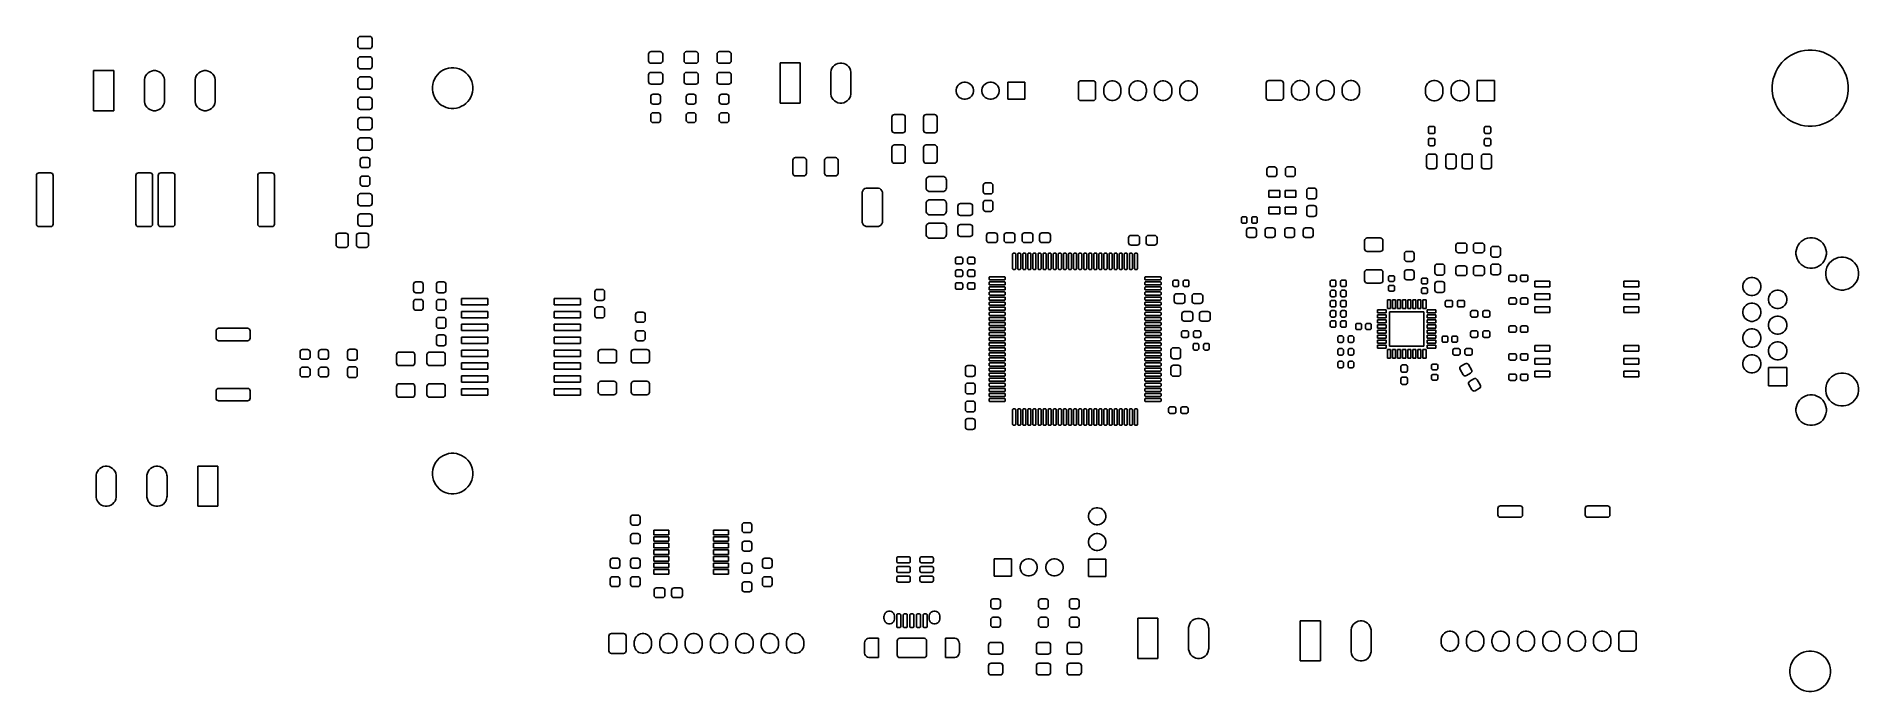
# Model space of a CAD drawing. Extents: x 1 to 8.07, y -3.39 to -0.84.
import ezdxf

# ---------------------------------------------------------------- set-up
doc = ezdxf.new("R2010")
doc.units = 0
doc.header["$MEASUREMENT"] = 0
doc.layers.add('BLACK', color=7, linetype='CONTINUOUS')

msp = doc.modelspace()

# ---------------------------------------------------------------- linework, layer by layer
at = {"layer": 'BLACK', "linetype": 'CONTINUOUS'}
for p, q in [((2.2517, -0.8486), (2.2539, -0.8454)), ((2.2539, -0.8454), (2.2571, -0.8433)), ((2.2571, -0.8433), (2.2608, -0.8425)), ((2.2608, -0.8425), (2.2963, -0.8425)), ((2.2963, -0.8425), (2.3, -0.8433)), ((2.3, -0.8433), (2.3032, -0.8454)), ((2.3032, -0.8454), (2.3054, -0.8486)), ((2.251, -0.8524), (2.2517, -0.8486)), ((2.251, -0.8799), (2.251, -0.8524)), ((2.2517, -0.8837), (2.251, -0.8799)), ((2.2539, -0.8869), (2.2517, -0.8837)), ((2.2571, -0.889), (2.2539, -0.8869)), ((2.2608, -0.8898), (2.2571, -0.889)), ((2.2963, -0.8898), (2.2608, -0.8898)), ((2.3, -0.889), (2.2963, -0.8898)), ((2.3032, -0.8869), (2.3, -0.889)), ((2.3054, -0.8837), (2.3032, -0.8869)), ((2.3054, -0.8486), (2.3061, -0.8524)), ((2.3061, -0.8799), (2.3054, -0.8837)), ((2.3061, -0.8524), (2.3061, -0.8799)), ((3.378, -0.9114), (3.3787, -0.9077)), ((3.378, -0.937), (3.378, -0.9114)), ((3.3787, -0.9077), (3.3808, -0.9045)), ((3.3808, -0.9045), (3.384, -0.9023)), ((3.384, -0.9023), (3.3878, -0.9016)), ((3.3878, -0.9016), (3.4232, -0.9016)), ((3.4232, -0.9016), (3.427, -0.9023)), ((3.427, -0.9023), (3.4302, -0.9045)), ((3.4302, -0.9045), (3.4323, -0.9077)), ((3.4323, -0.9077), (3.4331, -0.9114)), ((3.4331, -0.9114), (3.4331, -0.937)), ((3.5157, -0.9114), (3.5165, -0.9077)), ((3.5157, -0.937), (3.5157, -0.9114)), ((3.5165, -0.9077), (3.5186, -0.9045)), ((3.5186, -0.9045), (3.5218, -0.9023)), ((3.5218, -0.9023), (3.5256, -0.9016)), ((3.5256, -0.9016), (3.561, -0.9016)), ((3.561, -0.9016), (3.5648, -0.9023)), ((3.5648, -0.9023), (3.568, -0.9045)), ((3.568, -0.9045), (3.5701, -0.9077)), ((3.5701, -0.9077), (3.5709, -0.9114)), ((3.5709, -0.9114), (3.5709, -0.937)), ((3.6437, -0.9114), (3.6444, -0.9077)), ((3.6437, -0.937), (3.6437, -0.9114)), ((3.6444, -0.9077), (3.6466, -0.9045)), ((3.6466, -0.9045), (3.6498, -0.9023)), ((3.6498, -0.9023), (3.6535, -0.9016)), ((3.6535, -0.9016), (3.689, -0.9016)), ((3.689, -0.9016), (3.6927, -0.9023)), ((3.6927, -0.9023), (3.6959, -0.9045)), ((3.6959, -0.9045), (3.6981, -0.9077)), ((3.6981, -0.9077), (3.6988, -0.9114)), ((3.6988, -0.9114), (3.6988, -0.937)), ((7.7959, -0.9247), (7.808, -0.9167)), ((7.808, -0.9167), (7.8207, -0.9098)), ((7.8207, -0.9098), (7.8341, -0.9043)), ((7.8341, -0.9043), (7.848, -0.9001)), ((7.848, -0.9001), (7.8622, -0.8973)), ((7.8622, -0.8973), (7.8766, -0.8958)), ((7.8766, -0.8958), (7.8911, -0.8958)), ((7.8911, -0.8958), (7.9055, -0.8973)), ((7.9055, -0.8973), (7.9197, -0.9001)), ((7.9197, -0.9001), (7.9336, -0.9043)), ((7.9336, -0.9043), (7.947, -0.9098)), ((7.947, -0.9098), (7.9598, -0.9167)), ((7.9598, -0.9167), (7.9718, -0.9247)), ((1.2258, -1.1311), (1.2258, -0.9752)), ((1.2258, -0.9752), (1.3037, -0.9752)), ((1.3037, -0.9752), (1.3037, -1.1311)), ((1.4272, -0.9958), (1.4315, -0.9894)), ((1.4315, -0.9894), (1.4369, -0.984)), ((1.4369, -0.984), (1.4432, -0.9798)), ((1.4432, -0.9798), (1.4503, -0.9769)), ((1.4503, -0.9769), (1.4578, -0.9754)), ((1.4578, -0.9754), (1.4654, -0.9754)), ((1.4654, -0.9754), (1.4729, -0.9769)), ((1.4729, -0.9769), (1.48, -0.9798)), ((1.48, -0.9798), (1.4863, -0.984)), ((1.4863, -0.984), (1.4917, -0.9894)), ((1.4917, -0.9894), (1.496, -0.9958)), ((1.6241, -0.9958), (1.6283, -0.9894)), ((1.6283, -0.9894), (1.6337, -0.984)), ((1.6337, -0.984), (1.6401, -0.9798)), ((1.6401, -0.9798), (1.6472, -0.9769)), ((1.6472, -0.9769), (1.6546, -0.9754)), ((1.6546, -0.9754), (1.6623, -0.9754)), ((1.6623, -0.9754), (1.6698, -0.9769)), ((1.6698, -0.9769), (1.6768, -0.9798)), ((1.6768, -0.9798), (1.6832, -0.984)), ((1.6832, -0.984), (1.6886, -0.9894)), ((1.6886, -0.9894), (1.6928, -0.9958)), ((2.251, -0.9311), (2.2517, -0.9273)), ((2.251, -0.9587), (2.251, -0.9311)), ((2.2517, -0.9624), (2.251, -0.9587)), ((2.2517, -0.9273), (2.2539, -0.9241)), ((2.2539, -0.9656), (2.2517, -0.9624)), ((2.2539, -0.9241), (2.2571, -0.922)), ((2.2571, -0.9678), (2.2539, -0.9656)), ((2.2571, -0.922), (2.2608, -0.9213)), ((2.2608, -0.9685), (2.2571, -0.9678)), ((2.2608, -0.9213), (2.2963, -0.9213)), ((2.2963, -0.9685), (2.2608, -0.9685)), ((2.2963, -0.9213), (2.3, -0.922)), ((2.3, -0.9678), (2.2963, -0.9685)), ((2.3, -0.922), (2.3032, -0.9241)), ((2.3032, -0.9656), (2.3, -0.9678)), ((2.3032, -0.9241), (2.3054, -0.9273)), ((2.3054, -0.9624), (2.3032, -0.9656)), ((2.3054, -0.9273), (2.3061, -0.9311)), ((2.3061, -0.9587), (2.3054, -0.9624)), ((2.3061, -0.9311), (2.3061, -0.9587)), ((2.5589, -0.9914), (2.5662, -0.9841)), ((2.5662, -0.9841), (2.5744, -0.9778)), ((2.5744, -0.9778), (2.5833, -0.9727)), ((2.5833, -0.9727), (2.5928, -0.9687)), ((2.5928, -0.9687), (2.6027, -0.9661)), ((2.6027, -0.9661), (2.613, -0.9647)), ((2.613, -0.9647), (2.6233, -0.9647)), ((2.6233, -0.9647), (2.6335, -0.9661)), ((2.6335, -0.9661), (2.6434, -0.9687)), ((2.6434, -0.9687), (2.6529, -0.9727)), ((2.6529, -0.9727), (2.6619, -0.9778)), ((2.6619, -0.9778), (2.67, -0.9841)), ((2.67, -0.9841), (2.6773, -0.9914)), ((3.3787, -0.9408), (3.378, -0.937)), ((3.378, -0.9921), (3.3787, -0.9884)), ((3.3808, -0.944), (3.3787, -0.9408)), ((3.3787, -0.9884), (3.3808, -0.9852)), ((3.384, -0.9461), (3.3808, -0.944)), ((3.3808, -0.9852), (3.384, -0.983)), ((3.3878, -0.9469), (3.384, -0.9461)), ((3.384, -0.983), (3.3878, -0.9823)), ((3.4232, -0.9469), (3.3878, -0.9469)), ((3.3878, -0.9823), (3.4232, -0.9823)), ((3.427, -0.9461), (3.4232, -0.9469)), ((3.4232, -0.9823), (3.427, -0.983)), ((3.4302, -0.944), (3.427, -0.9461)), ((3.427, -0.983), (3.4302, -0.9852)), ((3.4323, -0.9408), (3.4302, -0.944)), ((3.4302, -0.9852), (3.4323, -0.9884)), ((3.4331, -0.937), (3.4323, -0.9408)), ((3.4323, -0.9884), (3.4331, -0.9921)), ((3.5165, -0.9408), (3.5157, -0.937)), ((3.5157, -0.9921), (3.5165, -0.9884)), ((3.5186, -0.944), (3.5165, -0.9408)), ((3.5165, -0.9884), (3.5186, -0.9852)), ((3.5218, -0.9461), (3.5186, -0.944)), ((3.5186, -0.9852), (3.5218, -0.983)), ((3.5256, -0.9469), (3.5218, -0.9461)), ((3.5218, -0.983), (3.5256, -0.9823)), ((3.561, -0.9469), (3.5256, -0.9469)), ((3.5256, -0.9823), (3.561, -0.9823)), ((3.5648, -0.9461), (3.561, -0.9469)), ((3.561, -0.9823), (3.5648, -0.983)), ((3.568, -0.944), (3.5648, -0.9461)), ((3.5648, -0.983), (3.568, -0.9852)), ((3.5701, -0.9408), (3.568, -0.944)), ((3.568, -0.9852), (3.5701, -0.9884)), ((3.5709, -0.937), (3.5701, -0.9408)), ((3.5701, -0.9884), (3.5709, -0.9921)), ((3.6444, -0.9408), (3.6437, -0.937)), ((3.6437, -0.9921), (3.6444, -0.9884)), ((3.6466, -0.944), (3.6444, -0.9408)), ((3.6444, -0.9884), (3.6466, -0.9852)), ((3.6498, -0.9461), (3.6466, -0.944)), ((3.6466, -0.9852), (3.6498, -0.983)), ((3.6535, -0.9469), (3.6498, -0.9461)), ((3.6498, -0.983), (3.6535, -0.9823)), ((3.689, -0.9469), (3.6535, -0.9469)), ((3.6535, -0.9823), (3.689, -0.9823)), ((3.6927, -0.9461), (3.689, -0.9469)), ((3.689, -0.9823), (3.6927, -0.983)), ((3.6959, -0.944), (3.6927, -0.9461)), ((3.6927, -0.983), (3.6959, -0.9852)), ((3.6981, -0.9408), (3.6959, -0.944)), ((3.6959, -0.9852), (3.6981, -0.9884)), ((3.6988, -0.937), (3.6981, -0.9408)), ((3.6981, -0.9884), (3.6988, -0.9921)), ((3.8882, -1.1016), (3.8882, -0.9457)), ((3.8882, -0.9457), (3.9661, -0.9457)), ((3.9661, -0.9457), (3.9661, -1.1016)), ((4.085, -0.9846), (4.0852, -0.9808)), ((4.085, -1.0626), (4.085, -0.9846)), ((4.0852, -0.9808), (4.0867, -0.9733)), ((4.0867, -0.9733), (4.0896, -0.9663)), ((4.0896, -0.9663), (4.0939, -0.9599)), ((4.0939, -0.9599), (4.0993, -0.9545)), ((4.0993, -0.9545), (4.1056, -0.9503)), ((4.1056, -0.9503), (4.1127, -0.9473)), ((4.1127, -0.9473), (4.1202, -0.9459)), ((4.1202, -0.9459), (4.1278, -0.9459)), ((4.1278, -0.9459), (4.1353, -0.9473)), ((4.1353, -0.9473), (4.1424, -0.9503)), ((4.1424, -0.9503), (4.1487, -0.9545)), ((4.1487, -0.9545), (4.1541, -0.9599)), ((4.1541, -0.9599), (4.1584, -0.9663)), ((4.1584, -0.9663), (4.1613, -0.9733)), ((4.1613, -0.9733), (4.1628, -0.9808)), ((4.1628, -0.9808), (4.163, -0.9846)), ((4.163, -0.9846), (4.163, -1.0626)), ((7.7449, -0.9936), (7.7504, -0.9802)), ((7.7504, -0.9802), (7.7572, -0.9674)), ((7.7572, -0.9674), (7.7653, -0.9554)), ((7.7653, -0.9554), (7.7745, -0.9442)), ((7.7745, -0.9442), (7.7847, -0.9339)), ((7.7847, -0.9339), (7.7959, -0.9247)), ((7.9718, -0.9247), (7.983, -0.9339)), ((7.983, -0.9339), (7.9933, -0.9442)), ((7.9933, -0.9442), (8.0024, -0.9554)), ((8.0024, -0.9554), (8.0105, -0.9674)), ((8.0105, -0.9674), (8.0173, -0.9802)), ((8.0173, -0.9802), (8.0229, -0.9936)), ((1.4226, -1.0142), (1.4228, -1.0104)), ((1.4226, -1.0921), (1.4226, -1.0142)), ((1.4228, -1.0104), (1.4243, -1.0029)), ((1.4243, -1.0029), (1.4272, -0.9958)), ((1.496, -0.9958), (1.4989, -1.0029)), ((1.4989, -1.0029), (1.5004, -1.0104)), ((1.5004, -1.0104), (1.5006, -1.0142)), ((1.5006, -1.0142), (1.5006, -1.0921)), ((1.6195, -1.0142), (1.6197, -1.0104)), ((1.6195, -1.0921), (1.6195, -1.0142)), ((1.6197, -1.0104), (1.6212, -1.0029)), ((1.6212, -1.0029), (1.6241, -0.9958)), ((1.6928, -0.9958), (1.6958, -1.0029)), ((1.6958, -1.0029), (1.6973, -1.0104)), ((1.6973, -1.0104), (1.6974, -1.0142)), ((1.6974, -1.0142), (1.6974, -1.0921)), ((2.251, -1.0098), (2.2517, -1.0061)), ((2.251, -1.0374), (2.251, -1.0098)), ((2.2517, -1.0412), (2.251, -1.0374)), ((2.2517, -1.0061), (2.2539, -1.0029)), ((2.2539, -1.0444), (2.2517, -1.0412)), ((2.2539, -1.0029), (2.2571, -1.0007)), ((2.2571, -1.0465), (2.2539, -1.0444)), ((2.2571, -1.0007), (2.2608, -1)), ((2.2608, -1.0472), (2.2571, -1.0465)), ((2.2608, -1), (2.2963, -1)), ((2.2963, -1.0472), (2.2608, -1.0472)), ((2.2963, -1), (2.3, -1.0007)), ((2.3, -1.0465), (2.2963, -1.0472)), ((2.3, -1.0007), (2.3032, -1.0029)), ((2.3032, -1.0444), (2.3, -1.0465)), ((2.3032, -1.0029), (2.3054, -1.0061)), ((2.3054, -1.0412), (2.3032, -1.0444)), ((2.3054, -1.0061), (2.3061, -1.0098)), ((2.3061, -1.0374), (2.3054, -1.0412)), ((2.3061, -1.0098), (2.3061, -1.0374)), ((2.5395, -1.0382), (2.5409, -1.0279)), ((2.5395, -1.0485), (2.5395, -1.0382)), ((2.5409, -1.0587), (2.5395, -1.0485)), ((2.5409, -1.0279), (2.5435, -1.018)), ((2.5435, -1.0686), (2.5409, -1.0587)), ((2.5435, -1.018), (2.5475, -1.0085)), ((2.5475, -1.0085), (2.5526, -0.9996)), ((2.5526, -0.9996), (2.5589, -0.9914)), ((2.6773, -0.9914), (2.6836, -0.9996)), ((2.6836, -0.9996), (2.6887, -1.0085)), ((2.6887, -1.0085), (2.6927, -1.018)), ((2.6927, -1.018), (2.6953, -1.0279)), ((2.6953, -1.0587), (2.6927, -1.0686)), ((2.6953, -1.0279), (2.6967, -1.0382)), ((2.6967, -1.0485), (2.6953, -1.0587)), ((2.6967, -1.0382), (2.6967, -1.0485)), ((3.378, -1.0177), (3.378, -0.9921)), ((3.3787, -1.0215), (3.378, -1.0177)), ((3.3808, -1.0247), (3.3787, -1.0215)), ((3.384, -1.0268), (3.3808, -1.0247)), ((3.3878, -1.0276), (3.384, -1.0268)), ((3.4232, -1.0276), (3.3878, -1.0276)), ((3.427, -1.0268), (3.4232, -1.0276)), ((3.4302, -1.0247), (3.427, -1.0268)), ((3.4323, -1.0215), (3.4302, -1.0247)), ((3.4331, -1.0177), (3.4323, -1.0215)), ((3.4331, -0.9921), (3.4331, -1.0177)), ((3.5157, -1.0177), (3.5157, -0.9921)), ((3.5165, -1.0215), (3.5157, -1.0177)), ((3.5186, -1.0247), (3.5165, -1.0215)), ((3.5218, -1.0268), (3.5186, -1.0247)), ((3.5256, -1.0276), (3.5218, -1.0268)), ((3.561, -1.0276), (3.5256, -1.0276)), ((3.5648, -1.0268), (3.561, -1.0276)), ((3.568, -1.0247), (3.5648, -1.0268)), ((3.5701, -1.0215), (3.568, -1.0247)), ((3.5709, -1.0177), (3.5701, -1.0215)), ((3.5709, -0.9921), (3.5709, -1.0177)), ((3.6437, -1.0177), (3.6437, -0.9921)), ((3.6444, -1.0215), (3.6437, -1.0177)), ((3.6466, -1.0247), (3.6444, -1.0215)), ((3.6498, -1.0268), (3.6466, -1.0247)), ((3.6535, -1.0276), (3.6498, -1.0268)), ((3.689, -1.0276), (3.6535, -1.0276)), ((3.6927, -1.0268), (3.689, -1.0276)), ((3.6959, -1.0247), (3.6927, -1.0268)), ((3.6981, -1.0215), (3.6959, -1.0247)), ((3.6988, -1.0177), (3.6981, -1.0215)), ((3.6988, -0.9921), (3.6988, -1.0177)), ((4.5714, -1.0499), (4.5727, -1.0434)), ((4.5714, -1.0564), (4.5714, -1.0499)), ((4.5727, -1.0629), (4.5714, -1.0564)), ((4.5727, -1.0434), (4.5752, -1.0374)), ((4.5752, -1.0374), (4.5789, -1.0319)), ((4.5789, -1.0319), (4.5835, -1.0273)), ((4.5835, -1.0273), (4.5889, -1.0236)), ((4.5889, -1.0236), (4.595, -1.0211)), ((4.595, -1.0211), (4.6014, -1.0198)), ((4.6014, -1.0198), (4.608, -1.0198)), ((4.608, -1.0198), (4.6144, -1.0211)), ((4.6144, -1.0211), (4.6205, -1.0236)), ((4.6205, -1.0236), (4.626, -1.0273)), ((4.626, -1.0273), (4.6306, -1.0319)), ((4.6306, -1.0319), (4.6342, -1.0374)), ((4.6342, -1.0374), (4.6367, -1.0434)), ((4.6367, -1.0434), (4.638, -1.0499)), ((4.638, -1.0564), (4.6367, -1.0629)), ((4.638, -1.0499), (4.638, -1.0564)), ((4.6714, -1.0499), (4.6727, -1.0434)), ((4.6714, -1.0564), (4.6714, -1.0499)), ((4.6727, -1.0629), (4.6714, -1.0564)), ((4.6727, -1.0434), (4.6752, -1.0374)), ((4.6752, -1.0374), (4.6789, -1.0319)), ((4.6789, -1.0319), (4.6835, -1.0273)), ((4.6835, -1.0273), (4.6889, -1.0236)), ((4.6889, -1.0236), (4.695, -1.0211)), ((4.695, -1.0211), (4.7014, -1.0198)), ((4.7014, -1.0198), (4.708, -1.0198)), ((4.708, -1.0198), (4.7144, -1.0211)), ((4.7144, -1.0211), (4.7205, -1.0236)), ((4.7205, -1.0236), (4.726, -1.0273)), ((4.726, -1.0273), (4.7306, -1.0319)), ((4.7306, -1.0319), (4.7342, -1.0374)), ((4.7342, -1.0374), (4.7367, -1.0434)), ((4.7367, -1.0434), (4.738, -1.0499)), ((4.738, -1.0564), (4.7367, -1.0629)), ((4.738, -1.0499), (4.738, -1.0564)), ((4.7713, -1.0866), (4.7713, -1.0197)), ((4.7713, -1.0197), (4.8382, -1.0197)), ((4.8382, -1.0197), (4.8382, -1.0866)), ((5.0453, -1.0246), (5.046, -1.0208)), ((5.0453, -1.0817), (5.0453, -1.0246)), ((5.046, -1.0208), (5.0482, -1.0176)), ((5.0482, -1.0176), (5.0514, -1.0155)), ((5.0514, -1.0155), (5.0551, -1.0148)), ((5.0551, -1.0148), (5.1024, -1.0148)), ((5.1024, -1.0148), (5.1061, -1.0155)), ((5.1061, -1.0155), (5.1093, -1.0176)), ((5.1093, -1.0176), (5.1115, -1.0208)), ((5.1115, -1.0208), (5.1122, -1.0246)), ((5.1122, -1.0246), (5.1122, -1.0817)), ((5.1437, -1.0482), (5.1439, -1.0449)), ((5.1437, -1.0581), (5.1437, -1.0482)), ((5.1439, -1.0614), (5.1437, -1.0581)), ((5.1439, -1.0449), (5.1451, -1.0385)), ((5.1451, -1.0385), (5.1477, -1.0325)), ((5.1477, -1.0325), (5.1513, -1.027)), ((5.1513, -1.027), (5.1559, -1.0224)), ((5.1559, -1.0224), (5.1614, -1.0187)), ((5.1614, -1.0187), (5.1675, -1.0162)), ((5.1675, -1.0162), (5.1739, -1.0149)), ((5.1739, -1.0149), (5.1804, -1.0149)), ((5.1804, -1.0149), (5.1869, -1.0162)), ((5.1869, -1.0162), (5.1929, -1.0187)), ((5.1929, -1.0187), (5.1984, -1.0224)), ((5.1984, -1.0224), (5.203, -1.027)), ((5.203, -1.027), (5.2067, -1.0325)), ((5.2067, -1.0325), (5.2092, -1.0385)), ((5.2092, -1.0385), (5.2105, -1.0449)), ((5.2105, -1.0449), (5.2106, -1.0482)), ((5.2106, -1.0581), (5.2105, -1.0614)), ((5.2106, -1.0482), (5.2106, -1.0581)), ((5.2421, -1.0482), (5.2423, -1.0449)), ((5.2421, -1.0581), (5.2421, -1.0482)), ((5.2423, -1.0614), (5.2421, -1.0581)), ((5.2423, -1.0449), (5.2436, -1.0385)), ((5.2436, -1.0385), (5.2461, -1.0325)), ((5.2461, -1.0325), (5.2497, -1.027)), ((5.2497, -1.027), (5.2544, -1.0224)), ((5.2544, -1.0224), (5.2598, -1.0187)), ((5.2598, -1.0187), (5.2659, -1.0162)), ((5.2659, -1.0162), (5.2723, -1.0149)), ((5.2723, -1.0149), (5.2789, -1.0149)), ((5.2789, -1.0149), (5.2853, -1.0162)), ((5.2853, -1.0162), (5.2914, -1.0187)), ((5.2914, -1.0187), (5.2968, -1.0224)), ((5.2968, -1.0224), (5.3015, -1.027)), ((5.3015, -1.027), (5.3051, -1.0325)), ((5.3051, -1.0325), (5.3076, -1.0385)), ((5.3076, -1.0385), (5.3089, -1.0449)), ((5.3089, -1.0449), (5.3091, -1.0482)), ((5.3091, -1.0581), (5.3089, -1.0614)), ((5.3091, -1.0482), (5.3091, -1.0581)), ((5.3406, -1.0482), (5.3407, -1.0449)), ((5.3406, -1.0581), (5.3406, -1.0482)), ((5.3407, -1.0614), (5.3406, -1.0581)), ((5.3407, -1.0449), (5.342, -1.0385)), ((5.342, -1.0385), (5.3445, -1.0325)), ((5.3445, -1.0325), (5.3481, -1.027)), ((5.3481, -1.027), (5.3528, -1.0224)), ((5.3528, -1.0224), (5.3582, -1.0187)), ((5.3582, -1.0187), (5.3643, -1.0162)), ((5.3643, -1.0162), (5.3707, -1.0149)), ((5.3707, -1.0149), (5.3773, -1.0149)), ((5.3773, -1.0149), (5.3837, -1.0162)), ((5.3837, -1.0162), (5.3898, -1.0187)), ((5.3898, -1.0187), (5.3952, -1.0224)), ((5.3952, -1.0224), (5.3999, -1.027)), ((5.3999, -1.027), (5.4035, -1.0325)), ((5.4035, -1.0325), (5.406, -1.0385)), ((5.406, -1.0385), (5.4073, -1.0449)), ((5.4073, -1.0449), (5.4075, -1.0482)), ((5.4075, -1.0581), (5.4073, -1.0614)), ((5.4075, -1.0482), (5.4075, -1.0581)), ((5.439, -1.0482), (5.4391, -1.0449)), ((5.439, -1.0581), (5.439, -1.0482)), ((5.4391, -1.0614), (5.439, -1.0581)), ((5.4391, -1.0449), (5.4404, -1.0385)), ((5.4404, -1.0385), (5.4429, -1.0325)), ((5.4429, -1.0325), (5.4466, -1.027)), ((5.4466, -1.027), (5.4512, -1.0224)), ((5.4512, -1.0224), (5.4567, -1.0187)), ((5.4567, -1.0187), (5.4627, -1.0162)), ((5.4627, -1.0162), (5.4692, -1.0149)), ((5.4692, -1.0149), (5.4757, -1.0149)), ((5.4757, -1.0149), (5.4822, -1.0162)), ((5.4822, -1.0162), (5.4882, -1.0187)), ((5.4882, -1.0187), (5.4937, -1.0224)), ((5.4937, -1.0224), (5.4983, -1.027)), ((5.4983, -1.027), (5.502, -1.0325)), ((5.502, -1.0325), (5.5045, -1.0385)), ((5.5045, -1.0385), (5.5057, -1.0449)), ((5.5057, -1.0449), (5.5059, -1.0482)), ((5.5059, -1.0581), (5.5057, -1.0614)), ((5.5059, -1.0482), (5.5059, -1.0581)), ((5.7736, -1.0236), (5.7744, -1.0199)), ((5.7736, -1.0807), (5.7736, -1.0236)), ((5.7744, -1.0199), (5.7765, -1.0167)), ((5.7765, -1.0167), (5.7797, -1.0145)), ((5.7797, -1.0145), (5.7835, -1.0138)), ((5.7835, -1.0138), (5.8307, -1.0138)), ((5.8307, -1.0138), (5.8345, -1.0145)), ((5.8345, -1.0145), (5.8377, -1.0167)), ((5.8377, -1.0167), (5.8398, -1.0199)), ((5.8398, -1.0199), (5.8406, -1.0236)), ((5.8406, -1.0236), (5.8406, -1.0807)), ((5.872, -1.0472), (5.8722, -1.044)), ((5.872, -1.0571), (5.872, -1.0472)), ((5.8722, -1.0604), (5.872, -1.0571)), ((5.8722, -1.044), (5.8735, -1.0375)), ((5.8735, -1.0375), (5.876, -1.0315)), ((5.876, -1.0315), (5.8796, -1.026)), ((5.8796, -1.026), (5.8843, -1.0214)), ((5.8843, -1.0214), (5.8897, -1.0177)), ((5.8897, -1.0177), (5.8958, -1.0152)), ((5.8958, -1.0152), (5.9022, -1.0139)), ((5.9022, -1.0139), (5.9088, -1.0139)), ((5.9088, -1.0139), (5.9152, -1.0152)), ((5.9152, -1.0152), (5.9213, -1.0177)), ((5.9213, -1.0177), (5.9267, -1.0214)), ((5.9267, -1.0214), (5.9314, -1.026)), ((5.9314, -1.026), (5.935, -1.0315)), ((5.935, -1.0315), (5.9375, -1.0375)), ((5.9375, -1.0375), (5.9388, -1.044)), ((5.9388, -1.044), (5.939, -1.0472)), ((5.939, -1.0571), (5.9388, -1.0604)), ((5.939, -1.0472), (5.939, -1.0571)), ((5.9705, -1.0472), (5.9706, -1.044)), ((5.9705, -1.0571), (5.9705, -1.0472)), ((5.9706, -1.0604), (5.9705, -1.0571)), ((5.9706, -1.044), (5.9719, -1.0375)), ((5.9719, -1.0375), (5.9744, -1.0315)), ((5.9744, -1.0315), (5.9781, -1.026)), ((5.9781, -1.026), (5.9827, -1.0214)), ((5.9827, -1.0214), (5.9882, -1.0177)), ((5.9882, -1.0177), (5.9942, -1.0152)), ((5.9942, -1.0152), (6.0007, -1.0139)), ((6.0007, -1.0139), (6.0072, -1.0139)), ((6.0072, -1.0139), (6.0137, -1.0152)), ((6.0137, -1.0152), (6.0197, -1.0177)), ((6.0197, -1.0177), (6.0252, -1.0214)), ((6.0252, -1.0214), (6.0298, -1.026)), ((6.0298, -1.026), (6.0335, -1.0315)), ((6.0335, -1.0315), (6.036, -1.0375)), ((6.036, -1.0375), (6.0372, -1.044)), ((6.0372, -1.044), (6.0374, -1.0472)), ((6.0374, -1.0571), (6.0372, -1.0604)), ((6.0374, -1.0472), (6.0374, -1.0571)), ((6.0689, -1.0472), (6.0691, -1.044)), ((6.0689, -1.0571), (6.0689, -1.0472)), ((6.0691, -1.0604), (6.0689, -1.0571)), ((6.0691, -1.044), (6.0703, -1.0375)), ((6.0703, -1.0375), (6.0728, -1.0315)), ((6.0728, -1.0315), (6.0765, -1.026)), ((6.0765, -1.026), (6.0811, -1.0214)), ((6.0811, -1.0214), (6.0866, -1.0177)), ((6.0866, -1.0177), (6.0926, -1.0152)), ((6.0926, -1.0152), (6.0991, -1.0139)), ((6.0991, -1.0139), (6.1056, -1.0139)), ((6.1056, -1.0139), (6.1121, -1.0152)), ((6.1121, -1.0152), (6.1181, -1.0177)), ((6.1181, -1.0177), (6.1236, -1.0214)), ((6.1236, -1.0214), (6.1282, -1.026)), ((6.1282, -1.026), (6.1319, -1.0315)), ((6.1319, -1.0315), (6.1344, -1.0375)), ((6.1344, -1.0375), (6.1357, -1.044)), ((6.1357, -1.044), (6.1358, -1.0472)), ((6.1358, -1.0571), (6.1357, -1.0604)), ((6.1358, -1.0472), (6.1358, -1.0571)), ((6.3915, -1.0472), (6.3917, -1.0439)), ((6.3915, -1.0591), (6.3915, -1.0472)), ((6.3917, -1.0624), (6.3915, -1.0591)), ((6.3917, -1.0439), (6.393, -1.0374)), ((6.393, -1.0374), (6.3956, -1.0312)), ((6.3956, -1.0312), (6.3993, -1.0256)), ((6.3993, -1.0256), (6.404, -1.0209)), ((6.404, -1.0209), (6.4095, -1.0172)), ((6.4095, -1.0172), (6.4157, -1.0147)), ((6.4157, -1.0147), (6.4223, -1.0134)), ((6.4223, -1.0134), (6.4289, -1.0134)), ((6.4289, -1.0134), (6.4355, -1.0147)), ((6.4355, -1.0147), (6.4416, -1.0172)), ((6.4416, -1.0172), (6.4472, -1.0209)), ((6.4472, -1.0209), (6.4519, -1.0256)), ((6.4519, -1.0256), (6.4556, -1.0312)), ((6.4556, -1.0312), (6.4582, -1.0374)), ((6.4582, -1.0374), (6.4595, -1.0439)), ((6.4595, -1.0439), (6.4596, -1.0472)), ((6.4596, -1.0591), (6.4595, -1.0624)), ((6.4596, -1.0472), (6.4596, -1.0591)), ((6.4915, -1.0472), (6.4917, -1.0439)), ((6.4915, -1.0591), (6.4915, -1.0472)), ((6.4917, -1.0624), (6.4915, -1.0591)), ((6.4917, -1.0439), (6.493, -1.0374)), ((6.493, -1.0374), (6.4956, -1.0312)), ((6.4956, -1.0312), (6.4993, -1.0256)), ((6.4993, -1.0256), (6.504, -1.0209)), ((6.504, -1.0209), (6.5095, -1.0172)), ((6.5095, -1.0172), (6.5157, -1.0147)), ((6.5157, -1.0147), (6.5223, -1.0134)), ((6.5223, -1.0134), (6.5289, -1.0134)), ((6.5289, -1.0134), (6.5355, -1.0147)), ((6.5355, -1.0147), (6.5416, -1.0172)), ((6.5416, -1.0172), (6.5472, -1.0209)), ((6.5472, -1.0209), (6.5519, -1.0256)), ((6.5519, -1.0256), (6.5556, -1.0312)), ((6.5556, -1.0312), (6.5582, -1.0374)), ((6.5582, -1.0374), (6.5595, -1.0439)), ((6.5595, -1.0439), (6.5596, -1.0472)), ((6.5596, -1.0591), (6.5595, -1.0624)), ((6.5596, -1.0472), (6.5596, -1.0591)), ((6.5915, -1.0931), (6.5915, -1.0132)), ((6.5915, -1.0132), (6.6596, -1.0132)), ((6.6596, -1.0132), (6.6596, -1.0931)), ((7.7364, -1.0361), (7.7378, -1.0216)), ((7.7364, -1.0506), (7.7364, -1.0361)), ((7.7378, -1.065), (7.7364, -1.0506)), ((7.7378, -1.0216), (7.7406, -1.0074)), ((7.7406, -1.0074), (7.7449, -0.9936)), ((8.0229, -0.9936), (8.0271, -1.0074)), ((8.0271, -1.0074), (8.0299, -1.0216)), ((8.0299, -1.0216), (8.0313, -1.0361)), ((8.0313, -1.0506), (8.0299, -1.065)), ((8.0313, -1.0361), (8.0313, -1.0506)), ((1.4228, -1.0959), (1.4226, -1.0921)), ((1.4243, -1.1034), (1.4228, -1.0959)), ((1.4272, -1.1105), (1.4243, -1.1034)), ((1.4315, -1.1169), (1.4272, -1.1105)), ((1.4369, -1.1223), (1.4315, -1.1169)), ((1.4432, -1.1265), (1.4369, -1.1223)), ((1.4503, -1.1294), (1.4432, -1.1265)), ((1.4578, -1.1309), (1.4503, -1.1294)), ((1.4729, -1.1294), (1.4654, -1.1309)), ((1.48, -1.1265), (1.4729, -1.1294)), ((1.4863, -1.1223), (1.48, -1.1265)), ((1.4917, -1.1169), (1.4863, -1.1223)), ((1.496, -1.1105), (1.4917, -1.1169)), ((1.4989, -1.1034), (1.496, -1.1105)), ((1.5004, -1.0959), (1.4989, -1.1034)), ((1.5006, -1.0921), (1.5004, -1.0959)), ((1.6197, -1.0959), (1.6195, -1.0921)), ((1.6212, -1.1034), (1.6197, -1.0959)), ((1.6241, -1.1105), (1.6212, -1.1034)), ((1.6283, -1.1169), (1.6241, -1.1105)), ((1.6337, -1.1223), (1.6283, -1.1169)), ((1.6401, -1.1265), (1.6337, -1.1223)), ((1.6472, -1.1294), (1.6401, -1.1265)), ((1.6546, -1.1309), (1.6472, -1.1294)), ((1.6698, -1.1294), (1.6623, -1.1309)), ((1.6768, -1.1265), (1.6698, -1.1294)), ((1.6832, -1.1223), (1.6768, -1.1265)), ((1.6886, -1.1169), (1.6832, -1.1223)), ((1.6928, -1.1105), (1.6886, -1.1169)), ((1.6958, -1.1034), (1.6928, -1.1105)), ((1.6973, -1.0959), (1.6958, -1.1034)), ((1.6974, -1.0921), (1.6973, -1.0959)), ((2.251, -1.0886), (2.2517, -1.0848)), ((2.251, -1.1161), (2.251, -1.0886)), ((2.2517, -1.1199), (2.251, -1.1161)), ((2.2517, -1.0848), (2.2539, -1.0816)), ((2.2539, -1.1231), (2.2517, -1.1199)), ((2.2539, -1.0816), (2.2571, -1.0795)), ((2.2571, -1.1252), (2.2539, -1.1231)), ((2.2571, -1.0795), (2.2608, -1.0787)), ((2.2608, -1.126), (2.2571, -1.1252)), ((2.2608, -1.0787), (2.2963, -1.0787)), ((2.2963, -1.126), (2.2608, -1.126)), ((2.2963, -1.0787), (2.3, -1.0795)), ((2.3, -1.1252), (2.2963, -1.126)), ((2.3, -1.0795), (2.3032, -1.0816)), ((2.3032, -1.1231), (2.3, -1.1252)), ((2.3032, -1.0816), (2.3054, -1.0848)), ((2.3054, -1.1199), (2.3032, -1.1231)), ((2.3054, -1.0848), (2.3061, -1.0886)), ((2.3061, -1.1161), (2.3054, -1.1199)), ((2.3061, -1.0886), (2.3061, -1.1161)), ((2.5475, -1.0781), (2.5435, -1.0686)), ((2.5526, -1.0871), (2.5475, -1.0781)), ((2.5589, -1.0952), (2.5526, -1.0871)), ((2.5662, -1.1025), (2.5589, -1.0952)), ((2.5744, -1.1088), (2.5662, -1.1025)), ((2.5833, -1.1139), (2.5744, -1.1088)), ((2.5928, -1.1179), (2.5833, -1.1139)), ((2.6027, -1.1205), (2.5928, -1.1179)), ((2.613, -1.1219), (2.6027, -1.1205)), ((2.6233, -1.1219), (2.613, -1.1219)), ((2.6335, -1.1205), (2.6233, -1.1219)), ((2.6434, -1.1179), (2.6335, -1.1205)), ((2.6529, -1.1139), (2.6434, -1.1179)), ((2.6619, -1.1088), (2.6529, -1.1139)), ((2.67, -1.1025), (2.6619, -1.1088)), ((2.6773, -1.0952), (2.67, -1.1025)), ((2.6836, -1.0871), (2.6773, -1.0952)), ((2.6887, -1.0781), (2.6836, -1.0871)), ((2.6927, -1.0686), (2.6887, -1.0781)), ((3.3868, -1.0763), (3.3875, -1.0727)), ((3.3868, -1.096), (3.3868, -1.0763)), ((3.3875, -1.0995), (3.3868, -1.096)), ((3.3875, -1.0727), (3.3895, -1.0697)), ((3.3895, -1.1026), (3.3875, -1.0995)), ((3.3895, -1.0697), (3.3926, -1.0676)), ((3.3926, -1.1046), (3.3895, -1.1026)), ((3.3926, -1.0676), (3.3962, -1.0669)), ((3.3962, -1.1053), (3.3926, -1.1046)), ((3.3962, -1.0669), (3.4149, -1.0669)), ((3.4149, -1.1053), (3.3962, -1.1053)), ((3.4149, -1.0669), (3.4184, -1.0676)), ((3.4184, -1.1046), (3.4149, -1.1053)), ((3.4184, -1.0676), (3.4215, -1.0697)), ((3.4215, -1.1026), (3.4184, -1.1046)), ((3.4215, -1.0697), (3.4235, -1.0727)), ((3.4235, -1.0995), (3.4215, -1.1026)), ((3.4235, -1.0727), (3.4242, -1.0763)), ((3.4242, -1.096), (3.4235, -1.0995)), ((3.4242, -1.0763), (3.4242, -1.096)), ((3.5246, -1.0763), (3.5253, -1.0727)), ((3.5246, -1.096), (3.5246, -1.0763)), ((3.5253, -1.0995), (3.5246, -1.096)), ((3.5253, -1.0727), (3.5273, -1.0697)), ((3.5273, -1.1026), (3.5253, -1.0995)), ((3.5273, -1.0697), (3.5304, -1.0676)), ((3.5304, -1.1046), (3.5273, -1.1026)), ((3.5304, -1.0676), (3.534, -1.0669)), ((3.534, -1.1053), (3.5304, -1.1046)), ((3.534, -1.0669), (3.5527, -1.0669)), ((3.5527, -1.1053), (3.534, -1.1053)), ((3.5527, -1.0669), (3.5562, -1.0676)), ((3.5562, -1.1046), (3.5527, -1.1053)), ((3.5562, -1.0676), (3.5593, -1.0697)), ((3.5593, -1.1026), (3.5562, -1.1046)), ((3.5593, -1.0697), (3.5613, -1.0727)), ((3.5613, -1.0995), (3.5593, -1.1026)), ((3.5613, -1.0727), (3.562, -1.0763)), ((3.562, -1.096), (3.5613, -1.0995)), ((3.562, -1.0763), (3.562, -1.096)), ((3.6526, -1.0763), (3.6533, -1.0727)), ((3.6526, -1.096), (3.6526, -1.0763)), ((3.6533, -1.0995), (3.6526, -1.096)), ((3.6533, -1.0727), (3.6553, -1.0697)), ((3.6553, -1.1026), (3.6533, -1.0995)), ((3.6553, -1.0697), (3.6583, -1.0676)), ((3.6583, -1.1046), (3.6553, -1.1026)), ((3.6583, -1.0676), (3.6619, -1.0669)), ((3.6619, -1.1053), (3.6583, -1.1046)), ((3.6619, -1.0669), (3.6806, -1.0669)), ((3.6806, -1.1053), (3.6619, -1.1053)), ((3.6806, -1.0669), (3.6842, -1.0676)), ((3.6842, -1.1046), (3.6806, -1.1053)), ((3.6842, -1.0676), (3.6872, -1.0697)), ((3.6872, -1.1026), (3.6842, -1.1046)), ((3.6872, -1.0697), (3.6892, -1.0727)), ((3.6892, -1.0995), (3.6872, -1.1026)), ((3.6892, -1.0727), (3.69, -1.0763)), ((3.69, -1.096), (3.6892, -1.0995)), ((3.69, -1.0763), (3.69, -1.096)), ((3.9661, -1.1016), (3.8882, -1.1016)), ((4.0852, -1.0664), (4.085, -1.0626)), ((4.0867, -1.0739), (4.0852, -1.0664)), ((4.0896, -1.081), (4.0867, -1.0739)), ((4.0939, -1.0873), (4.0896, -1.081)), ((4.0993, -1.0927), (4.0939, -1.0873)), ((4.1056, -1.097), (4.0993, -1.0927)), ((4.1127, -1.0999), (4.1056, -1.097)), ((4.1202, -1.1014), (4.1127, -1.0999)), ((4.1278, -1.1014), (4.1202, -1.1014)), ((4.1353, -1.0999), (4.1278, -1.1014)), ((4.1424, -1.097), (4.1353, -1.0999)), ((4.1487, -1.0927), (4.1424, -1.097)), ((4.1541, -1.0873), (4.1487, -1.0927)), ((4.1584, -1.081), (4.1541, -1.0873)), ((4.1613, -1.0739), (4.1584, -1.081)), ((4.1628, -1.0664), (4.1613, -1.0739)), ((4.163, -1.0626), (4.1628, -1.0664)), ((4.5752, -1.0689), (4.5727, -1.0629)), ((4.5789, -1.0744), (4.5752, -1.0689)), ((4.5835, -1.079), (4.5789, -1.0744)), ((4.5889, -1.0827), (4.5835, -1.079)), ((4.595, -1.0852), (4.5889, -1.0827)), ((4.6014, -1.0865), (4.595, -1.0852)), ((4.608, -1.0865), (4.6014, -1.0865)), ((4.6144, -1.0852), (4.608, -1.0865)), ((4.6205, -1.0827), (4.6144, -1.0852)), ((4.626, -1.079), (4.6205, -1.0827)), ((4.6306, -1.0744), (4.626, -1.079)), ((4.6342, -1.0689), (4.6306, -1.0744)), ((4.6367, -1.0629), (4.6342, -1.0689)), ((4.6752, -1.0689), (4.6727, -1.0629)), ((4.6789, -1.0744), (4.6752, -1.0689)), ((4.6835, -1.079), (4.6789, -1.0744)), ((4.6889, -1.0827), (4.6835, -1.079)), ((4.695, -1.0852), (4.6889, -1.0827)), ((4.7014, -1.0865), (4.695, -1.0852)), ((4.708, -1.0865), (4.7014, -1.0865)), ((4.7144, -1.0852), (4.708, -1.0865)), ((4.7205, -1.0827), (4.7144, -1.0852)), ((4.726, -1.079), (4.7205, -1.0827)), ((4.7306, -1.0744), (4.726, -1.079)), ((4.7342, -1.0689), (4.7306, -1.0744)), ((4.7367, -1.0629), (4.7342, -1.0689)), ((4.8382, -1.0866), (4.7713, -1.0866)), ((5.046, -1.0855), (5.0453, -1.0817)), ((5.0482, -1.0887), (5.046, -1.0855)), ((5.0514, -1.0908), (5.0482, -1.0887)), ((5.0551, -1.0915), (5.0514, -1.0908)), ((5.1024, -1.0915), (5.0551, -1.0915)), ((5.1061, -1.0908), (5.1024, -1.0915)), ((5.1093, -1.0887), (5.1061, -1.0908)), ((5.1115, -1.0855), (5.1093, -1.0887)), ((5.1122, -1.0817), (5.1115, -1.0855)), ((5.1451, -1.0678), (5.1439, -1.0614)), ((5.1477, -1.0738), (5.1451, -1.0678)), ((5.1513, -1.0793), (5.1477, -1.0738)), ((5.1559, -1.0839), (5.1513, -1.0793)), ((5.1614, -1.0876), (5.1559, -1.0839)), ((5.1675, -1.0901), (5.1614, -1.0876)), ((5.1739, -1.0914), (5.1675, -1.0901)), ((5.1804, -1.0914), (5.1739, -1.0914)), ((5.1869, -1.0901), (5.1804, -1.0914)), ((5.1929, -1.0876), (5.1869, -1.0901)), ((5.1984, -1.0839), (5.1929, -1.0876)), ((5.203, -1.0793), (5.1984, -1.0839)), ((5.2067, -1.0738), (5.203, -1.0793)), ((5.2092, -1.0678), (5.2067, -1.0738)), ((5.2105, -1.0614), (5.2092, -1.0678)), ((5.2436, -1.0678), (5.2423, -1.0614)), ((5.2461, -1.0738), (5.2436, -1.0678)), ((5.2497, -1.0793), (5.2461, -1.0738)), ((5.2544, -1.0839), (5.2497, -1.0793)), ((5.2598, -1.0876), (5.2544, -1.0839)), ((5.2659, -1.0901), (5.2598, -1.0876)), ((5.2723, -1.0914), (5.2659, -1.0901)), ((5.2789, -1.0914), (5.2723, -1.0914)), ((5.2853, -1.0901), (5.2789, -1.0914)), ((5.2914, -1.0876), (5.2853, -1.0901)), ((5.2968, -1.0839), (5.2914, -1.0876)), ((5.3015, -1.0793), (5.2968, -1.0839)), ((5.3051, -1.0738), (5.3015, -1.0793)), ((5.3076, -1.0678), (5.3051, -1.0738)), ((5.3089, -1.0614), (5.3076, -1.0678)), ((5.342, -1.0678), (5.3407, -1.0614)), ((5.3445, -1.0738), (5.342, -1.0678)), ((5.3481, -1.0793), (5.3445, -1.0738)), ((5.3528, -1.0839), (5.3481, -1.0793)), ((5.3582, -1.0876), (5.3528, -1.0839)), ((5.3643, -1.0901), (5.3582, -1.0876)), ((5.3707, -1.0914), (5.3643, -1.0901)), ((5.3773, -1.0914), (5.3707, -1.0914)), ((5.3837, -1.0901), (5.3773, -1.0914)), ((5.3898, -1.0876), (5.3837, -1.0901)), ((5.3952, -1.0839), (5.3898, -1.0876)), ((5.3999, -1.0793), (5.3952, -1.0839)), ((5.4035, -1.0738), (5.3999, -1.0793)), ((5.406, -1.0678), (5.4035, -1.0738)), ((5.4073, -1.0614), (5.406, -1.0678)), ((5.4404, -1.0678), (5.4391, -1.0614)), ((5.4429, -1.0738), (5.4404, -1.0678)), ((5.4466, -1.0793), (5.4429, -1.0738)), ((5.4512, -1.0839), (5.4466, -1.0793)), ((5.4567, -1.0876), (5.4512, -1.0839)), ((5.4627, -1.0901), (5.4567, -1.0876)), ((5.4692, -1.0914), (5.4627, -1.0901)), ((5.4757, -1.0914), (5.4692, -1.0914)), ((5.4822, -1.0901), (5.4757, -1.0914)), ((5.4882, -1.0876), (5.4822, -1.0901)), ((5.4937, -1.0839), (5.4882, -1.0876)), ((5.4983, -1.0793), (5.4937, -1.0839)), ((5.502, -1.0738), (5.4983, -1.0793)), ((5.5045, -1.0678), (5.502, -1.0738)), ((5.5057, -1.0614), (5.5045, -1.0678)), ((5.7744, -1.0845), (5.7736, -1.0807)), ((5.7765, -1.0877), (5.7744, -1.0845)), ((5.7797, -1.0898), (5.7765, -1.0877)), ((5.7835, -1.0906), (5.7797, -1.0898)), ((5.8307, -1.0906), (5.7835, -1.0906)), ((5.8345, -1.0898), (5.8307, -1.0906)), ((5.8377, -1.0877), (5.8345, -1.0898)), ((5.8398, -1.0845), (5.8377, -1.0877)), ((5.8406, -1.0807), (5.8398, -1.0845)), ((5.8735, -1.0668), (5.8722, -1.0604)), ((5.876, -1.0729), (5.8735, -1.0668)), ((5.8796, -1.0783), (5.876, -1.0729)), ((5.8843, -1.083), (5.8796, -1.0783)), ((5.8897, -1.0866), (5.8843, -1.083)), ((5.8958, -1.0891), (5.8897, -1.0866)), ((5.9022, -1.0904), (5.8958, -1.0891)), ((5.9088, -1.0904), (5.9022, -1.0904)), ((5.9152, -1.0891), (5.9088, -1.0904)), ((5.9213, -1.0866), (5.9152, -1.0891)), ((5.9267, -1.083), (5.9213, -1.0866)), ((5.9314, -1.0783), (5.9267, -1.083)), ((5.935, -1.0729), (5.9314, -1.0783)), ((5.9375, -1.0668), (5.935, -1.0729)), ((5.9388, -1.0604), (5.9375, -1.0668)), ((5.9719, -1.0668), (5.9706, -1.0604)), ((5.9744, -1.0729), (5.9719, -1.0668)), ((5.9781, -1.0783), (5.9744, -1.0729)), ((5.9827, -1.083), (5.9781, -1.0783)), ((5.9882, -1.0866), (5.9827, -1.083)), ((5.9942, -1.0891), (5.9882, -1.0866)), ((6.0007, -1.0904), (5.9942, -1.0891)), ((6.0072, -1.0904), (6.0007, -1.0904)), ((6.0137, -1.0891), (6.0072, -1.0904)), ((6.0197, -1.0866), (6.0137, -1.0891)), ((6.0252, -1.083), (6.0197, -1.0866)), ((6.0298, -1.0783), (6.0252, -1.083)), ((6.0335, -1.0729), (6.0298, -1.0783)), ((6.036, -1.0668), (6.0335, -1.0729)), ((6.0372, -1.0604), (6.036, -1.0668)), ((6.0703, -1.0668), (6.0691, -1.0604)), ((6.0728, -1.0729), (6.0703, -1.0668)), ((6.0765, -1.0783), (6.0728, -1.0729)), ((6.0811, -1.083), (6.0765, -1.0783)), ((6.0866, -1.0866), (6.0811, -1.083)), ((6.0926, -1.0891), (6.0866, -1.0866)), ((6.0991, -1.0904), (6.0926, -1.0891)), ((6.1056, -1.0904), (6.0991, -1.0904)), ((6.1121, -1.0891), (6.1056, -1.0904)), ((6.1181, -1.0866), (6.1121, -1.0891)), ((6.1236, -1.083), (6.1181, -1.0866)), ((6.1282, -1.0783), (6.1236, -1.083)), ((6.1319, -1.0729), (6.1282, -1.0783)), ((6.1344, -1.0668), (6.1319, -1.0729)), ((6.1357, -1.0604), (6.1344, -1.0668)), ((6.393, -1.0689), (6.3917, -1.0624)), ((6.3956, -1.0751), (6.393, -1.0689)), ((6.3993, -1.0807), (6.3956, -1.0751)), ((6.404, -1.0854), (6.3993, -1.0807)), ((6.4095, -1.0891), (6.404, -1.0854)), ((6.4157, -1.0916), (6.4095, -1.0891)), ((6.4223, -1.0929), (6.4157, -1.0916)), ((6.4289, -1.0929), (6.4223, -1.0929)), ((6.4355, -1.0916), (6.4289, -1.0929)), ((6.4416, -1.0891), (6.4355, -1.0916)), ((6.4472, -1.0854), (6.4416, -1.0891)), ((6.4519, -1.0807), (6.4472, -1.0854)), ((6.4556, -1.0751), (6.4519, -1.0807)), ((6.4582, -1.0689), (6.4556, -1.0751)), ((6.4595, -1.0624), (6.4582, -1.0689)), ((6.493, -1.0689), (6.4917, -1.0624)), ((6.4956, -1.0751), (6.493, -1.0689)), ((6.4993, -1.0807), (6.4956, -1.0751)), ((6.504, -1.0854), (6.4993, -1.0807)), ((6.5095, -1.0891), (6.504, -1.0854)), ((6.5157, -1.0916), (6.5095, -1.0891)), ((6.5223, -1.0929), (6.5157, -1.0916)), ((6.5289, -1.0929), (6.5223, -1.0929)), ((6.5355, -1.0916), (6.5289, -1.0929)), ((6.5416, -1.0891), (6.5355, -1.0916)), ((6.5472, -1.0854), (6.5416, -1.0891)), ((6.5519, -1.0807), (6.5472, -1.0854)), ((6.5556, -1.0751), (6.5519, -1.0807)), ((6.5582, -1.0689), (6.5556, -1.0751)), ((6.5595, -1.0624), (6.5582, -1.0689)), ((6.6596, -1.0931), (6.5915, -1.0931)), ((7.7406, -1.0792), (7.7378, -1.065)), ((7.7449, -1.093), (7.7406, -1.0792)), ((7.7504, -1.1064), (7.7449, -1.093)), ((7.7572, -1.1192), (7.7504, -1.1064)), ((7.7653, -1.1313), (7.7572, -1.1192)), ((8.0105, -1.1192), (8.0024, -1.1313)), ((8.0173, -1.1064), (8.0105, -1.1192)), ((8.0229, -1.093), (8.0173, -1.1064)), ((8.0271, -1.0792), (8.0229, -1.093)), ((8.0299, -1.065), (8.0271, -1.0792)), ((1.3037, -1.1311), (1.2258, -1.1311)), ((1.4654, -1.1309), (1.4578, -1.1309)), ((1.6623, -1.1309), (1.6546, -1.1309)), ((2.251, -1.1673), (2.2517, -1.1636)), ((2.251, -1.1949), (2.251, -1.1673)), ((2.2517, -1.1986), (2.251, -1.1949)), ((2.2517, -1.1636), (2.2539, -1.1604)), ((2.2539, -1.2018), (2.2517, -1.1986)), ((2.2539, -1.1604), (2.2571, -1.1582)), ((2.2571, -1.1582), (2.2608, -1.1575)), ((2.2608, -1.1575), (2.2963, -1.1575)), ((2.2963, -1.1575), (2.3, -1.1582)), ((2.3, -1.1582), (2.3032, -1.1604)), ((2.3032, -1.1604), (2.3054, -1.1636)), ((2.3054, -1.1986), (2.3032, -1.2018)), ((2.3054, -1.1636), (2.3061, -1.1673)), ((2.3061, -1.1949), (2.3054, -1.1986)), ((2.3061, -1.1673), (2.3061, -1.1949)), ((3.3868, -1.1481), (3.3875, -1.1446)), ((3.3868, -1.1678), (3.3868, -1.1481)), ((3.3875, -1.1714), (3.3868, -1.1678)), ((3.3875, -1.1446), (3.3895, -1.1415)), ((3.3895, -1.1744), (3.3875, -1.1714)), ((3.3895, -1.1415), (3.3926, -1.1395)), ((3.3926, -1.1765), (3.3895, -1.1744)), ((3.3926, -1.1395), (3.3962, -1.1388)), ((3.3962, -1.1772), (3.3926, -1.1765)), ((3.3962, -1.1388), (3.4149, -1.1388)), ((3.4149, -1.1772), (3.3962, -1.1772)), ((3.4149, -1.1388), (3.4184, -1.1395)), ((3.4184, -1.1765), (3.4149, -1.1772)), ((3.4184, -1.1395), (3.4215, -1.1415)), ((3.4215, -1.1744), (3.4184, -1.1765)), ((3.4215, -1.1415), (3.4235, -1.1446)), ((3.4235, -1.1714), (3.4215, -1.1744)), ((3.4235, -1.1446), (3.4242, -1.1481)), ((3.4242, -1.1678), (3.4235, -1.1714)), ((3.4242, -1.1481), (3.4242, -1.1678)), ((3.5246, -1.1481), (3.5253, -1.1446)), ((3.5246, -1.1678), (3.5246, -1.1481)), ((3.5253, -1.1714), (3.5246, -1.1678)), ((3.5253, -1.1446), (3.5273, -1.1415)), ((3.5273, -1.1744), (3.5253, -1.1714)), ((3.5273, -1.1415), (3.5304, -1.1395)), ((3.5304, -1.1765), (3.5273, -1.1744)), ((3.5304, -1.1395), (3.534, -1.1388)), ((3.534, -1.1772), (3.5304, -1.1765)), ((3.534, -1.1388), (3.5527, -1.1388)), ((3.5527, -1.1772), (3.534, -1.1772)), ((3.5527, -1.1388), (3.5562, -1.1395)), ((3.5562, -1.1765), (3.5527, -1.1772)), ((3.5562, -1.1395), (3.5593, -1.1415)), ((3.5593, -1.1744), (3.5562, -1.1765)), ((3.5593, -1.1415), (3.5613, -1.1446)), ((3.5613, -1.1714), (3.5593, -1.1744)), ((3.5613, -1.1446), (3.562, -1.1481)), ((3.562, -1.1678), (3.5613, -1.1714)), ((3.562, -1.1481), (3.562, -1.1678)), ((3.6526, -1.1481), (3.6533, -1.1446)), ((3.6526, -1.1678), (3.6526, -1.1481)), ((3.6533, -1.1714), (3.6526, -1.1678)), ((3.6533, -1.1446), (3.6553, -1.1415)), ((3.6553, -1.1744), (3.6533, -1.1714)), ((3.6553, -1.1415), (3.6583, -1.1395)), ((3.6583, -1.1765), (3.6553, -1.1744)), ((3.6583, -1.1395), (3.6619, -1.1388)), ((3.6619, -1.1772), (3.6583, -1.1765)), ((3.6619, -1.1388), (3.6806, -1.1388)), ((3.6806, -1.1772), (3.6619, -1.1772)), ((3.6806, -1.1388), (3.6842, -1.1395)), ((3.6842, -1.1765), (3.6806, -1.1772)), ((3.6842, -1.1395), (3.6872, -1.1415)), ((3.6872, -1.1744), (3.6842, -1.1765)), ((3.6872, -1.1415), (3.6892, -1.1446)), ((3.6892, -1.1714), (3.6872, -1.1744)), ((3.6892, -1.1446), (3.69, -1.1481)), ((3.69, -1.1678), (3.6892, -1.1714)), ((3.69, -1.1481), (3.69, -1.1678)), ((4.3219, -1.1555), (4.3226, -1.1517)), ((4.3219, -1.2067), (4.3219, -1.1555)), ((4.3226, -1.1517), (4.3247, -1.1486)), ((4.3247, -1.1486), (4.3279, -1.1464)), ((4.3279, -1.1464), (4.3317, -1.1457)), ((4.3317, -1.1457), (4.3642, -1.1457)), ((4.3642, -1.1457), (4.3679, -1.1464)), ((4.3679, -1.1464), (4.3711, -1.1486)), ((4.3711, -1.1486), (4.3733, -1.1517)), ((4.3733, -1.1517), (4.374, -1.1555)), ((4.374, -1.1555), (4.374, -1.2067)), ((4.4449, -1.1555), (4.4456, -1.1517)), ((4.4449, -1.2067), (4.4449, -1.1555)), ((4.4456, -1.1517), (4.4478, -1.1486)), ((4.4478, -1.1486), (4.451, -1.1464)), ((4.451, -1.1464), (4.4547, -1.1457)), ((4.4547, -1.1457), (4.4872, -1.1457)), ((4.4872, -1.1457), (4.491, -1.1464)), ((4.491, -1.1464), (4.4942, -1.1486)), ((4.4942, -1.1486), (4.4963, -1.1517)), ((4.4963, -1.1517), (4.497, -1.1555)), ((4.497, -1.1555), (4.497, -1.2067)), ((6.4031, -1.198), (6.4036, -1.1956)), ((6.4031, -1.2136), (6.4031, -1.198)), ((6.4036, -1.1956), (6.405, -1.1936)), ((6.405, -1.1936), (6.407, -1.1922)), ((6.407, -1.1922), (6.4094, -1.1917)), ((6.4094, -1.1917), (6.422, -1.1917)), ((6.422, -1.1917), (6.4245, -1.1922)), ((6.4245, -1.1922), (6.4265, -1.1936)), ((6.4265, -1.1936), (6.4279, -1.1956)), ((6.4279, -1.1956), (6.4283, -1.198)), ((6.4283, -1.198), (6.4283, -1.2136)), ((6.6197, -1.198), (6.6202, -1.1956)), ((6.6197, -1.2136), (6.6197, -1.198)), ((6.6202, -1.1956), (6.6215, -1.1936)), ((6.6215, -1.1936), (6.6236, -1.1922)), ((6.6236, -1.1922), (6.626, -1.1917)), ((6.626, -1.1917), (6.6386, -1.1917)), ((6.6386, -1.1917), (6.641, -1.1922)), ((6.641, -1.1922), (6.643, -1.1936)), ((6.643, -1.1936), (6.6444, -1.1956)), ((6.6444, -1.1956), (6.6449, -1.198)), ((6.6449, -1.198), (6.6449, -1.2136)), ((7.7745, -1.1425), (7.7653, -1.1313)), ((7.7847, -1.1527), (7.7745, -1.1425)), ((7.7959, -1.1619), (7.7847, -1.1527)), ((7.808, -1.1699), (7.7959, -1.1619)), ((7.8207, -1.1768), (7.808, -1.1699)), ((7.8341, -1.1823), (7.8207, -1.1768)), ((7.848, -1.1865), (7.8341, -1.1823)), ((7.8622, -1.1893), (7.848, -1.1865)), ((7.8766, -1.1908), (7.8622, -1.1893)), ((7.8911, -1.1908), (7.8766, -1.1908)), ((7.9055, -1.1893), (7.8911, -1.1908)), ((7.9197, -1.1865), (7.9055, -1.1893)), ((7.9336, -1.1823), (7.9197, -1.1865)), ((7.947, -1.1768), (7.9336, -1.1823)), ((7.9598, -1.1699), (7.947, -1.1768)), ((7.9718, -1.1619), (7.9598, -1.1699)), ((7.983, -1.1527), (7.9718, -1.1619)), ((7.9933, -1.1425), (7.983, -1.1527)), ((8.0024, -1.1313), (7.9933, -1.1425)), ((2.251, -1.2461), (2.2517, -1.2423)), ((2.251, -1.2736), (2.251, -1.2461)), ((2.2517, -1.2423), (2.2539, -1.2391)), ((2.2571, -1.204), (2.2539, -1.2018)), ((2.2539, -1.2391), (2.2571, -1.237)), ((2.2608, -1.2047), (2.2571, -1.204)), ((2.2571, -1.237), (2.2608, -1.2362)), ((2.2963, -1.2047), (2.2608, -1.2047)), ((2.2608, -1.2362), (2.2963, -1.2362)), ((2.3, -1.204), (2.2963, -1.2047)), ((2.2963, -1.2362), (2.3, -1.237)), ((2.3032, -1.2018), (2.3, -1.204)), ((2.3, -1.237), (2.3032, -1.2391)), ((2.3032, -1.2391), (2.3054, -1.2423)), ((2.3054, -1.2423), (2.3061, -1.2461)), ((2.3061, -1.2461), (2.3061, -1.2736)), ((4.3226, -1.2105), (4.3219, -1.2067)), ((4.3219, -1.2736), (4.3226, -1.2699)), ((4.3247, -1.2137), (4.3226, -1.2105)), ((4.3226, -1.2699), (4.3247, -1.2667)), ((4.3279, -1.2158), (4.3247, -1.2137)), ((4.3247, -1.2667), (4.3279, -1.2645)), ((4.3317, -1.2165), (4.3279, -1.2158)), ((4.3279, -1.2645), (4.3317, -1.2638)), ((4.3642, -1.2165), (4.3317, -1.2165)), ((4.3317, -1.2638), (4.3642, -1.2638)), ((4.3679, -1.2158), (4.3642, -1.2165)), ((4.3642, -1.2638), (4.3679, -1.2645)), ((4.3711, -1.2137), (4.3679, -1.2158)), ((4.3679, -1.2645), (4.3711, -1.2667)), ((4.3733, -1.2105), (4.3711, -1.2137)), ((4.3711, -1.2667), (4.3733, -1.2699)), ((4.374, -1.2067), (4.3733, -1.2105)), ((4.3733, -1.2699), (4.374, -1.2736)), ((4.4456, -1.2105), (4.4449, -1.2067)), ((4.4449, -1.2736), (4.4456, -1.2699)), ((4.4478, -1.2137), (4.4456, -1.2105)), ((4.4456, -1.2699), (4.4478, -1.2667)), ((4.451, -1.2158), (4.4478, -1.2137)), ((4.4478, -1.2667), (4.451, -1.2645)), ((4.4547, -1.2165), (4.451, -1.2158)), ((4.451, -1.2645), (4.4547, -1.2638)), ((4.4872, -1.2165), (4.4547, -1.2165)), ((4.4547, -1.2638), (4.4872, -1.2638)), ((4.491, -1.2158), (4.4872, -1.2165)), ((4.4872, -1.2638), (4.491, -1.2645)), ((4.4942, -1.2137), (4.491, -1.2158)), ((4.491, -1.2645), (4.4942, -1.2667)), ((4.4963, -1.2105), (4.4942, -1.2137)), ((4.4942, -1.2667), (4.4963, -1.2699)), ((4.497, -1.2067), (4.4963, -1.2105)), ((4.4963, -1.2699), (4.497, -1.2736)), ((6.4036, -1.216), (6.4031, -1.2136)), ((6.4031, -1.2451), (6.4036, -1.2427)), ((6.4031, -1.2606), (6.4031, -1.2451)), ((6.4036, -1.263), (6.4031, -1.2606)), ((6.405, -1.218), (6.4036, -1.216)), ((6.4036, -1.2427), (6.405, -1.2406)), ((6.405, -1.2651), (6.4036, -1.263)), ((6.407, -1.2194), (6.405, -1.218)), ((6.405, -1.2406), (6.407, -1.2393)), ((6.407, -1.2664), (6.405, -1.2651)), ((6.4094, -1.2199), (6.407, -1.2194)), ((6.407, -1.2393), (6.4094, -1.2388)), ((6.4094, -1.2669), (6.407, -1.2664)), ((6.422, -1.2199), (6.4094, -1.2199)), ((6.4094, -1.2388), (6.422, -1.2388)), ((6.422, -1.2669), (6.4094, -1.2669)), ((6.4245, -1.2194), (6.422, -1.2199)), ((6.422, -1.2388), (6.4245, -1.2393)), ((6.4245, -1.2664), (6.422, -1.2669)), ((6.4265, -1.218), (6.4245, -1.2194)), ((6.4245, -1.2393), (6.4265, -1.2406)), ((6.4265, -1.2651), (6.4245, -1.2664)), ((6.4279, -1.216), (6.4265, -1.218)), ((6.4265, -1.2406), (6.4279, -1.2427)), ((6.4279, -1.263), (6.4265, -1.2651)), ((6.4283, -1.2136), (6.4279, -1.216)), ((6.4279, -1.2427), (6.4283, -1.2451)), ((6.4283, -1.2606), (6.4279, -1.263)), ((6.4283, -1.2451), (6.4283, -1.2606)), ((6.6202, -1.216), (6.6197, -1.2136)), ((6.6197, -1.2451), (6.6202, -1.2427)), ((6.6197, -1.2606), (6.6197, -1.2451)), ((6.6202, -1.263), (6.6197, -1.2606)), ((6.6215, -1.218), (6.6202, -1.216)), ((6.6202, -1.2427), (6.6215, -1.2406)), ((6.6215, -1.2651), (6.6202, -1.263)), ((6.6236, -1.2194), (6.6215, -1.218)), ((6.6215, -1.2406), (6.6236, -1.2393)), ((6.6236, -1.2664), (6.6215, -1.2651)), ((6.626, -1.2199), (6.6236, -1.2194)), ((6.6236, -1.2393), (6.626, -1.2388)), ((6.626, -1.2669), (6.6236, -1.2664)), ((6.6386, -1.2199), (6.626, -1.2199)), ((6.626, -1.2388), (6.6386, -1.2388)), ((6.6386, -1.2669), (6.626, -1.2669)), ((6.641, -1.2194), (6.6386, -1.2199)), ((6.6386, -1.2388), (6.641, -1.2393)), ((6.641, -1.2664), (6.6386, -1.2669)), ((6.643, -1.218), (6.641, -1.2194)), ((6.641, -1.2393), (6.643, -1.2406)), ((6.643, -1.2651), (6.641, -1.2664)), ((6.6444, -1.216), (6.643, -1.218)), ((6.643, -1.2406), (6.6444, -1.2427)), ((6.6444, -1.263), (6.643, -1.2651)), ((6.6449, -1.2136), (6.6444, -1.216)), ((6.6444, -1.2427), (6.6449, -1.2451)), ((6.6449, -1.2606), (6.6444, -1.263)), ((6.6449, -1.2451), (6.6449, -1.2606)), ((2.2517, -1.2774), (2.251, -1.2736)), ((2.2539, -1.2806), (2.2517, -1.2774)), ((2.2571, -1.2827), (2.2539, -1.2806)), ((2.2608, -1.2835), (2.2571, -1.2827)), ((2.2598, -1.3223), (2.2606, -1.3188)), ((2.2598, -1.342), (2.2598, -1.3223)), ((2.2606, -1.3456), (2.2598, -1.342)), ((2.2606, -1.3188), (2.2626, -1.3157)), ((2.2963, -1.2835), (2.2608, -1.2835)), ((2.2626, -1.3157), (2.2656, -1.3137)), ((2.2656, -1.3137), (2.2692, -1.313)), ((2.2692, -1.313), (2.2879, -1.313)), ((2.2879, -1.313), (2.2915, -1.3137)), ((2.2915, -1.3137), (2.2945, -1.3157)), ((2.2945, -1.3157), (2.2965, -1.3188)), ((2.3, -1.2827), (2.2963, -1.2835)), ((2.2965, -1.3188), (2.2972, -1.3223)), ((2.2972, -1.342), (2.2965, -1.3456)), ((2.2972, -1.3223), (2.2972, -1.342)), ((2.3032, -1.2806), (2.3, -1.2827)), ((2.3054, -1.2774), (2.3032, -1.2806)), ((2.3061, -1.2736), (2.3054, -1.2774)), ((3.938, -1.3228), (3.9387, -1.3191)), ((3.938, -1.374), (3.938, -1.3228)), ((3.9387, -1.3191), (3.9409, -1.3159)), ((3.9409, -1.3159), (3.9441, -1.3137)), ((3.9441, -1.3137), (3.9478, -1.313)), ((3.9478, -1.313), (3.9803, -1.313)), ((3.9803, -1.313), (3.9841, -1.3137)), ((3.9841, -1.3137), (3.9873, -1.3159)), ((3.9873, -1.3159), (3.9894, -1.3191)), ((3.9894, -1.3191), (3.9902, -1.3228)), ((3.9902, -1.3228), (3.9902, -1.374)), ((4.061, -1.3228), (4.0618, -1.3191)), ((4.061, -1.374), (4.061, -1.3228)), ((4.0618, -1.3191), (4.0639, -1.3159)), ((4.0639, -1.3159), (4.0671, -1.3137)), ((4.0671, -1.3137), (4.0709, -1.313)), ((4.0709, -1.313), (4.1033, -1.313)), ((4.1033, -1.313), (4.1071, -1.3137)), ((4.1071, -1.3137), (4.1103, -1.3159)), ((4.1103, -1.3159), (4.1124, -1.3191)), ((4.1124, -1.3191), (4.1132, -1.3228)), ((4.1132, -1.3228), (4.1132, -1.374)), ((4.3219, -1.3248), (4.3219, -1.2736)), ((4.3226, -1.3286), (4.3219, -1.3248)), ((4.3247, -1.3318), (4.3226, -1.3286)), ((4.3279, -1.3339), (4.3247, -1.3318)), ((4.3317, -1.3346), (4.3279, -1.3339)), ((4.3642, -1.3346), (4.3317, -1.3346)), ((4.3679, -1.3339), (4.3642, -1.3346)), ((4.3711, -1.3318), (4.3679, -1.3339)), ((4.3733, -1.3286), (4.3711, -1.3318)), ((4.374, -1.3248), (4.3733, -1.3286)), ((4.374, -1.2736), (4.374, -1.3248)), ((4.4449, -1.3248), (4.4449, -1.2736)), ((4.4456, -1.3286), (4.4449, -1.3248)), ((4.4478, -1.3318), (4.4456, -1.3286)), ((4.451, -1.3339), (4.4478, -1.3318)), ((4.4547, -1.3346), (4.451, -1.3339)), ((4.4872, -1.3346), (4.4547, -1.3346)), ((4.491, -1.3339), (4.4872, -1.3346)), ((4.4942, -1.3318), (4.491, -1.3339)), ((4.4963, -1.3286), (4.4942, -1.3318)), ((4.497, -1.3248), (4.4963, -1.3286)), ((4.497, -1.2736), (4.497, -1.3248)), ((6.3961, -1.3091), (6.3968, -1.3053)), ((6.3961, -1.3465), (6.3961, -1.3091)), ((6.3968, -1.3053), (6.3989, -1.3021)), ((6.3989, -1.3021), (6.4021, -1.3)), ((6.4021, -1.3), (6.4059, -1.2992)), ((6.4059, -1.2992), (6.4256, -1.2992)), ((6.4256, -1.2992), (6.4294, -1.3)), ((6.4294, -1.3), (6.4326, -1.3021)), ((6.4326, -1.3021), (6.4347, -1.3053)), ((6.4347, -1.3053), (6.4354, -1.3091)), ((6.4354, -1.3091), (6.4354, -1.3465)), ((6.4709, -1.3091), (6.4716, -1.3053)), ((6.4709, -1.3465), (6.4709, -1.3091)), ((6.4716, -1.3053), (6.4737, -1.3021)), ((6.4737, -1.3021), (6.4769, -1.3)), ((6.4769, -1.3), (6.4807, -1.2992)), ((6.4807, -1.2992), (6.5004, -1.2992)), ((6.5004, -1.2992), (6.5042, -1.3)), ((6.5042, -1.3), (6.5074, -1.3021)), ((6.5074, -1.3021), (6.5095, -1.3053)), ((6.5095, -1.3053), (6.5102, -1.3091)), ((6.5102, -1.3091), (6.5102, -1.3465)), ((6.5339, -1.3091), (6.5346, -1.3053)), ((6.5339, -1.3465), (6.5339, -1.3091)), ((6.5346, -1.3053), (6.5367, -1.3021)), ((6.5367, -1.3021), (6.5399, -1.3)), ((6.5399, -1.3), (6.5437, -1.2992)), ((6.5437, -1.2992), (6.5634, -1.2992)), ((6.5634, -1.2992), (6.5672, -1.3)), ((6.5672, -1.3), (6.5703, -1.3021)), ((6.5703, -1.3021), (6.5725, -1.3053)), ((6.5725, -1.3053), (6.5732, -1.3091)), ((6.5732, -1.3091), (6.5732, -1.3465)), ((6.6087, -1.3091), (6.6094, -1.3053)), ((6.6087, -1.3465), (6.6087, -1.3091)), ((6.6094, -1.3053), (6.6115, -1.3021)), ((6.6115, -1.3021), (6.6147, -1.3)), ((6.6147, -1.3), (6.6185, -1.2992)), ((6.6185, -1.2992), (6.6382, -1.2992)), ((6.6382, -1.2992), (6.642, -1.3)), ((6.642, -1.3), (6.6451, -1.3021)), ((6.6451, -1.3021), (6.6473, -1.3053)), ((6.6473, -1.3053), (6.648, -1.3091)), ((6.648, -1.3091), (6.648, -1.3465)), ((1.0039, -1.3819), (1.0047, -1.3781)), ((1.0039, -1.5709), (1.0039, -1.3819)), ((1.0047, -1.3781), (1.0068, -1.3749)), ((1.0068, -1.3749), (1.01, -1.3728)), ((1.01, -1.3728), (1.0138, -1.372)), ((1.0138, -1.372), (1.0591, -1.372)), ((1.0591, -1.372), (1.0628, -1.3728)), ((1.0628, -1.3728), (1.066, -1.3749)), ((1.066, -1.3749), (1.0681, -1.3781)), ((1.0681, -1.3781), (1.0689, -1.3819)), ((1.0689, -1.3819), (1.0689, -1.5709)), ((1.3898, -1.3819), (1.3905, -1.3781)), ((1.3898, -1.5709), (1.3898, -1.3819)), ((1.3905, -1.3781), (1.3926, -1.3749)), ((1.3926, -1.3749), (1.3958, -1.3728)), ((1.3958, -1.3728), (1.3996, -1.372)), ((1.3996, -1.372), (1.4449, -1.372)), ((1.4449, -1.372), (1.4486, -1.3728)), ((1.4486, -1.3728), (1.4518, -1.3749)), ((1.4518, -1.3749), (1.454, -1.3781)), ((1.454, -1.3781), (1.4547, -1.3819)), ((1.4547, -1.3819), (1.4547, -1.5709)), ((1.4764, -1.3819), (1.4771, -1.3781)), ((1.4764, -1.5709), (1.4764, -1.3819)), ((1.4771, -1.3781), (1.4793, -1.3749)), ((1.4793, -1.3749), (1.4825, -1.3728)), ((1.4825, -1.3728), (1.4862, -1.372)), ((1.4862, -1.372), (1.5315, -1.372)), ((1.5315, -1.372), (1.5353, -1.3728)), ((1.5353, -1.3728), (1.5385, -1.3749)), ((1.5385, -1.3749), (1.5406, -1.3781)), ((1.5406, -1.3781), (1.5413, -1.3819)), ((1.5413, -1.3819), (1.5413, -1.5709)), ((1.8622, -1.3819), (1.863, -1.3781)), ((1.8622, -1.5709), (1.8622, -1.3819)), ((1.863, -1.3781), (1.8651, -1.3749)), ((1.8651, -1.3749), (1.8683, -1.3728)), ((1.8683, -1.3728), (1.872, -1.372)), ((1.872, -1.372), (1.9173, -1.372)), ((1.9173, -1.372), (1.9211, -1.3728)), ((1.9211, -1.3728), (1.9243, -1.3749)), ((1.9243, -1.3749), (1.9264, -1.3781)), ((1.9264, -1.3781), (1.9272, -1.3819)), ((1.9272, -1.3819), (1.9272, -1.5709)), ((2.2598, -1.3942), (2.2606, -1.3906)), ((2.2598, -1.4139), (2.2598, -1.3942)), ((2.2626, -1.3486), (2.2606, -1.3456)), ((2.2606, -1.3906), (2.2626, -1.3876)), ((2.2656, -1.3507), (2.2626, -1.3486)), ((2.2626, -1.3876), (2.2656, -1.3856)), ((2.2692, -1.3514), (2.2656, -1.3507)), ((2.2656, -1.3856), (2.2692, -1.3848)), ((2.2879, -1.3514), (2.2692, -1.3514)), ((2.2692, -1.3848), (2.2879, -1.3848)), ((2.2915, -1.3507), (2.2879, -1.3514)), ((2.2879, -1.3848), (2.2915, -1.3856)), ((2.2945, -1.3486), (2.2915, -1.3507)), ((2.2915, -1.3856), (2.2945, -1.3876)), ((2.2965, -1.3456), (2.2945, -1.3486)), ((2.2945, -1.3876), (2.2965, -1.3906)), ((2.2965, -1.3906), (2.2972, -1.3942)), ((2.2972, -1.3942), (2.2972, -1.4139)), ((3.9387, -1.3778), (3.938, -1.374)), ((3.9409, -1.381), (3.9387, -1.3778)), ((3.9441, -1.3831), (3.9409, -1.381)), ((3.9478, -1.3839), (3.9441, -1.3831)), ((3.9803, -1.3839), (3.9478, -1.3839)), ((3.9841, -1.3831), (3.9803, -1.3839)), ((3.9873, -1.381), (3.9841, -1.3831)), ((3.9894, -1.3778), (3.9873, -1.381)), ((3.9902, -1.374), (3.9894, -1.3778)), ((4.0618, -1.3778), (4.061, -1.374)), ((4.0639, -1.381), (4.0618, -1.3778)), ((4.0671, -1.3831), (4.0639, -1.381)), ((4.0709, -1.3839), (4.0671, -1.3831)), ((4.1033, -1.3839), (4.0709, -1.3839)), ((4.1071, -1.3831), (4.1033, -1.3839)), ((4.1103, -1.381), (4.1071, -1.3831)), ((4.1124, -1.3778), (4.1103, -1.381)), ((4.1132, -1.374), (4.1124, -1.3778)), ((4.4547, -1.4006), (4.4553, -1.3964)), ((4.4547, -1.4301), (4.4547, -1.4006)), ((4.4553, -1.3964), (4.4575, -1.392)), ((4.4575, -1.392), (4.4609, -1.3886)), ((4.4609, -1.3886), (4.4653, -1.3864)), ((4.4653, -1.3864), (4.4695, -1.3858)), ((4.4695, -1.3858), (4.5187, -1.3858)), ((4.5187, -1.3858), (4.5229, -1.3864)), ((4.5229, -1.3864), (4.5273, -1.3886)), ((4.5273, -1.3886), (4.5307, -1.392)), ((4.5307, -1.392), (4.5329, -1.3964)), ((4.5329, -1.3964), (4.5335, -1.4006)), ((4.5335, -1.4006), (4.5335, -1.4301)), ((4.6789, -1.4142), (4.682, -1.4121)), ((4.682, -1.4121), (4.6855, -1.4114)), ((4.6855, -1.4114), (4.7042, -1.4114)), ((4.7042, -1.4114), (4.7078, -1.4121)), ((4.7078, -1.4121), (4.7108, -1.4142)), ((5.7766, -1.3588), (5.7773, -1.3552)), ((5.7766, -1.3775), (5.7766, -1.3588)), ((5.7773, -1.381), (5.7766, -1.3775)), ((5.7773, -1.3552), (5.7793, -1.3521)), ((5.7793, -1.3841), (5.7773, -1.381)), ((5.7793, -1.3521), (5.7824, -1.3501)), ((5.7824, -1.3861), (5.7793, -1.3841)), ((5.7824, -1.3501), (5.7859, -1.3494)), ((5.7859, -1.3868), (5.7824, -1.3861)), ((5.7859, -1.3494), (5.8056, -1.3494)), ((5.8056, -1.3868), (5.7859, -1.3868)), ((5.8056, -1.3494), (5.8092, -1.3501)), ((5.8092, -1.3861), (5.8056, -1.3868)), ((5.8092, -1.3501), (5.8122, -1.3521)), ((5.8122, -1.3841), (5.8092, -1.3861)), ((5.8122, -1.3521), (5.8143, -1.3552)), ((5.8143, -1.381), (5.8122, -1.3841)), ((5.8143, -1.3552), (5.815, -1.3588)), ((5.815, -1.3775), (5.8143, -1.381)), ((5.815, -1.3588), (5.815, -1.3775)), ((5.8484, -1.3588), (5.8492, -1.3552)), ((5.8484, -1.3775), (5.8484, -1.3588)), ((5.8492, -1.381), (5.8484, -1.3775)), ((5.8492, -1.3552), (5.8512, -1.3521)), ((5.8512, -1.3841), (5.8492, -1.381)), ((5.8512, -1.3521), (5.8542, -1.3501)), ((5.8542, -1.3861), (5.8512, -1.3841)), ((5.8542, -1.3501), (5.8578, -1.3494)), ((5.8578, -1.3868), (5.8542, -1.3861)), ((5.8578, -1.3494), (5.8775, -1.3494)), ((5.8775, -1.3868), (5.8578, -1.3868)), ((5.8775, -1.3494), (5.8811, -1.3501)), ((5.8811, -1.3861), (5.8775, -1.3868)), ((5.8811, -1.3501), (5.8841, -1.3521)), ((5.8841, -1.3841), (5.8811, -1.3861)), ((5.8841, -1.3521), (5.8861, -1.3552)), ((5.8861, -1.381), (5.8841, -1.3841)), ((5.8861, -1.3552), (5.8868, -1.3588)), ((5.8868, -1.3775), (5.8861, -1.381)), ((5.8868, -1.3588), (5.8868, -1.3775)), ((6.3968, -1.3502), (6.3961, -1.3465)), ((6.3989, -1.3534), (6.3968, -1.3502)), ((6.4021, -1.3556), (6.3989, -1.3534)), ((6.4059, -1.3563), (6.4021, -1.3556)), ((6.4256, -1.3563), (6.4059, -1.3563)), ((6.4294, -1.3556), (6.4256, -1.3563)), ((6.4326, -1.3534), (6.4294, -1.3556)), ((6.4347, -1.3502), (6.4326, -1.3534)), ((6.4354, -1.3465), (6.4347, -1.3502)), ((6.4716, -1.3502), (6.4709, -1.3465)), ((6.4737, -1.3534), (6.4716, -1.3502)), ((6.4769, -1.3556), (6.4737, -1.3534)), ((6.4807, -1.3563), (6.4769, -1.3556)), ((6.5004, -1.3563), (6.4807, -1.3563)), ((6.5042, -1.3556), (6.5004, -1.3563)), ((6.5074, -1.3534), (6.5042, -1.3556)), ((6.5095, -1.3502), (6.5074, -1.3534)), ((6.5102, -1.3465), (6.5095, -1.3502)), ((6.5346, -1.3502), (6.5339, -1.3465)), ((6.5367, -1.3534), (6.5346, -1.3502)), ((6.5399, -1.3556), (6.5367, -1.3534)), ((6.5437, -1.3563), (6.5399, -1.3556)), ((6.5634, -1.3563), (6.5437, -1.3563)), ((6.5672, -1.3556), (6.5634, -1.3563)), ((6.5703, -1.3534), (6.5672, -1.3556)), ((6.5725, -1.3502), (6.5703, -1.3534)), ((6.5732, -1.3465), (6.5725, -1.3502)), ((6.6094, -1.3502), (6.6087, -1.3465)), ((6.6115, -1.3534), (6.6094, -1.3502)), ((6.6147, -1.3556), (6.6115, -1.3534)), ((6.6185, -1.3563), (6.6147, -1.3556)), ((6.6382, -1.3563), (6.6185, -1.3563)), ((6.642, -1.3556), (6.6382, -1.3563)), ((6.6451, -1.3534), (6.642, -1.3556)), ((6.6473, -1.3502), (6.6451, -1.3534)), ((6.648, -1.3465), (6.6473, -1.3502)), ((2.251, -1.4626), (2.2517, -1.4588)), ((2.251, -1.4902), (2.251, -1.4626)), ((2.2517, -1.4588), (2.2539, -1.4556)), ((2.2539, -1.4556), (2.2571, -1.4535)), ((2.2571, -1.4535), (2.2608, -1.4528)), ((2.2606, -1.4175), (2.2598, -1.4139)), ((2.2626, -1.4205), (2.2606, -1.4175)), ((2.2608, -1.4528), (2.2963, -1.4528)), ((2.2656, -1.4225), (2.2626, -1.4205)), ((2.2692, -1.4232), (2.2656, -1.4225)), ((2.2879, -1.4232), (2.2692, -1.4232)), ((2.2915, -1.4225), (2.2879, -1.4232)), ((2.2945, -1.4205), (2.2915, -1.4225)), ((2.2965, -1.4175), (2.2945, -1.4205)), ((2.2963, -1.4528), (2.3, -1.4535)), ((2.2972, -1.4139), (2.2965, -1.4175)), ((2.3, -1.4535), (2.3032, -1.4556)), ((2.3032, -1.4556), (2.3054, -1.4588)), ((2.3054, -1.4588), (2.3061, -1.4626)), ((2.3061, -1.4626), (2.3061, -1.4902)), ((4.2067, -1.4508), (4.2071, -1.4466)), ((4.2067, -1.561), (4.2067, -1.4508)), ((4.2071, -1.4466), (4.2091, -1.4414)), ((4.2091, -1.4414), (4.2125, -1.4369)), ((4.2125, -1.4369), (4.2169, -1.4335)), ((4.2169, -1.4335), (4.2222, -1.4316)), ((4.2222, -1.4316), (4.2264, -1.4311)), ((4.2264, -1.4311), (4.2657, -1.4311)), ((4.2657, -1.4311), (4.2699, -1.4316)), ((4.2699, -1.4316), (4.2752, -1.4335)), ((4.2752, -1.4335), (4.2797, -1.4369)), ((4.2797, -1.4369), (4.283, -1.4414)), ((4.283, -1.4414), (4.285, -1.4466)), ((4.285, -1.4466), (4.2854, -1.4508)), ((4.2854, -1.4508), (4.2854, -1.561)), ((4.4553, -1.4343), (4.4547, -1.4301)), ((4.4575, -1.4387), (4.4553, -1.4343)), ((4.4553, -1.4869), (4.4575, -1.4826)), ((4.4609, -1.4421), (4.4575, -1.4387)), ((4.4575, -1.4826), (4.4609, -1.4791)), ((4.4653, -1.4443), (4.4609, -1.4421)), ((4.4609, -1.4791), (4.4653, -1.477)), ((4.4695, -1.4449), (4.4653, -1.4443)), ((4.4653, -1.477), (4.4695, -1.4764)), ((4.5187, -1.4449), (4.4695, -1.4449)), ((4.4695, -1.4764), (4.5187, -1.4764)), ((4.5229, -1.4443), (4.5187, -1.4449)), ((4.5187, -1.4764), (4.5229, -1.477)), ((4.5273, -1.4421), (4.5229, -1.4443)), ((4.5229, -1.477), (4.5273, -1.4791)), ((4.5307, -1.4387), (4.5273, -1.4421)), ((4.5273, -1.4791), (4.5307, -1.4826)), ((4.5329, -1.4343), (4.5307, -1.4387)), ((4.5307, -1.4826), (4.5329, -1.4869)), ((4.5335, -1.4301), (4.5329, -1.4343)), ((4.6762, -1.4208), (4.6769, -1.4172)), ((4.6762, -1.4444), (4.6762, -1.4208)), ((4.6769, -1.448), (4.6762, -1.4444)), ((4.6769, -1.4172), (4.6789, -1.4142)), ((4.6789, -1.451), (4.6769, -1.448)), ((4.6769, -1.4851), (4.6789, -1.4821)), ((4.682, -1.453), (4.6789, -1.451)), ((4.6789, -1.4821), (4.682, -1.48)), ((4.6855, -1.4537), (4.682, -1.453)), ((4.682, -1.48), (4.6855, -1.4793)), ((4.7042, -1.4537), (4.6855, -1.4537)), ((4.6855, -1.4793), (4.7042, -1.4793)), ((4.7078, -1.453), (4.7042, -1.4537)), ((4.7042, -1.4793), (4.7078, -1.48)), ((4.7108, -1.451), (4.7078, -1.453)), ((4.7078, -1.48), (4.7108, -1.4821)), ((4.7108, -1.4142), (4.7129, -1.4172)), ((4.7129, -1.448), (4.7108, -1.451)), ((4.7108, -1.4821), (4.7129, -1.4851)), ((4.7129, -1.4172), (4.7136, -1.4208)), ((4.7136, -1.4444), (4.7129, -1.448)), ((4.7136, -1.4208), (4.7136, -1.4444)), ((5.7841, -1.4667), (5.7841, -1.4407)), ((5.7841, -1.4407), (5.8261, -1.4407)), ((5.8261, -1.4667), (5.7841, -1.4667)), ((5.8261, -1.4407), (5.8261, -1.4667)), ((5.8471, -1.4667), (5.8471, -1.4407)), ((5.8471, -1.4407), (5.8891, -1.4407)), ((5.8891, -1.4667), (5.8471, -1.4667)), ((5.8891, -1.4407), (5.8891, -1.4667)), ((5.9311, -1.4405), (5.9318, -1.4369)), ((5.9311, -1.4641), (5.9311, -1.4405)), ((5.9318, -1.4677), (5.9311, -1.4641)), ((5.9318, -1.4369), (5.9339, -1.4338)), ((5.9339, -1.4707), (5.9318, -1.4677)), ((5.9339, -1.4338), (5.9369, -1.4318)), ((5.9369, -1.4727), (5.9339, -1.4707)), ((5.9369, -1.4318), (5.9405, -1.4311)), ((5.9405, -1.4734), (5.9369, -1.4727)), ((5.9405, -1.4311), (5.9592, -1.4311)), ((5.9592, -1.4734), (5.9405, -1.4734)), ((5.9592, -1.4311), (5.9628, -1.4318)), ((5.9628, -1.4727), (5.9592, -1.4734)), ((5.9628, -1.4318), (5.9658, -1.4338)), ((5.9658, -1.4707), (5.9628, -1.4727)), ((5.9658, -1.4338), (5.9678, -1.4369)), ((5.9678, -1.4677), (5.9658, -1.4707)), ((5.9678, -1.4369), (5.9685, -1.4405)), ((5.9685, -1.4641), (5.9678, -1.4677)), ((5.9685, -1.4405), (5.9685, -1.4641)), ((2.2517, -1.4939), (2.251, -1.4902)), ((2.251, -1.5413), (2.2517, -1.5376)), ((2.251, -1.5689), (2.251, -1.5413)), ((2.2539, -1.4971), (2.2517, -1.4939)), ((2.2517, -1.5376), (2.2539, -1.5344)), ((2.2571, -1.4993), (2.2539, -1.4971)), ((2.2539, -1.5344), (2.2571, -1.5322)), ((2.2608, -1.5), (2.2571, -1.4993)), ((2.2571, -1.5322), (2.2608, -1.5315)), ((2.2963, -1.5), (2.2608, -1.5)), ((2.2608, -1.5315), (2.2963, -1.5315)), ((2.3, -1.4993), (2.2963, -1.5)), ((2.2963, -1.5315), (2.3, -1.5322)), ((2.3032, -1.4971), (2.3, -1.4993)), ((2.3, -1.5322), (2.3032, -1.5344)), ((2.3054, -1.4939), (2.3032, -1.4971)), ((2.3032, -1.5344), (2.3054, -1.5376)), ((2.3061, -1.4902), (2.3054, -1.4939)), ((2.3054, -1.5376), (2.3061, -1.5413)), ((2.3061, -1.5413), (2.3061, -1.5689)), ((4.4547, -1.4911), (4.4553, -1.4869)), ((4.4547, -1.5207), (4.4547, -1.4911)), ((4.4553, -1.5249), (4.4547, -1.5207)), ((4.4575, -1.5292), (4.4553, -1.5249)), ((4.4609, -1.5327), (4.4575, -1.5292)), ((4.4653, -1.5348), (4.4609, -1.5327)), ((4.4695, -1.5354), (4.4653, -1.5348)), ((4.5187, -1.5354), (4.4695, -1.5354)), ((4.5229, -1.5348), (4.5187, -1.5354)), ((4.5273, -1.5327), (4.5229, -1.5348)), ((4.5307, -1.5292), (4.5273, -1.5327)), ((4.5329, -1.5249), (4.5307, -1.5292)), ((4.5329, -1.4869), (4.5335, -1.4911)), ((4.5335, -1.5207), (4.5329, -1.5249)), ((4.5335, -1.4911), (4.5335, -1.5207)), ((4.5778, -1.501), (4.5785, -1.4972)), ((4.5778, -1.5276), (4.5778, -1.501)), ((4.5785, -1.5313), (4.5778, -1.5276)), ((4.5785, -1.4972), (4.5806, -1.494)), ((4.5806, -1.5345), (4.5785, -1.5313)), ((4.5806, -1.494), (4.5838, -1.4919)), ((4.5838, -1.5367), (4.5806, -1.5345)), ((4.5838, -1.4919), (4.5876, -1.4911)), ((4.5876, -1.5374), (4.5838, -1.5367)), ((4.5876, -1.4911), (4.625, -1.4911)), ((4.625, -1.5374), (4.5876, -1.5374)), ((4.625, -1.4911), (4.6288, -1.4919)), ((4.6288, -1.5367), (4.625, -1.5374)), ((4.6288, -1.4919), (4.632, -1.494)), ((4.632, -1.5345), (4.6288, -1.5367)), ((4.632, -1.494), (4.6341, -1.4972)), ((4.6341, -1.5313), (4.632, -1.5345)), ((4.6341, -1.4972), (4.6348, -1.501)), ((4.6348, -1.5276), (4.6341, -1.5313)), ((4.6348, -1.501), (4.6348, -1.5276)), ((4.6762, -1.4887), (4.6769, -1.4851)), ((4.6762, -1.5123), (4.6762, -1.4887)), ((4.6769, -1.5159), (4.6762, -1.5123)), ((4.6789, -1.5189), (4.6769, -1.5159)), ((4.682, -1.5209), (4.6789, -1.5189)), ((4.6855, -1.5217), (4.682, -1.5209)), ((4.7042, -1.5217), (4.6855, -1.5217)), ((4.7078, -1.5209), (4.7042, -1.5217)), ((4.7108, -1.5189), (4.7078, -1.5209)), ((4.7129, -1.5159), (4.7108, -1.5189)), ((4.7129, -1.4851), (4.7136, -1.4887)), ((4.7136, -1.5123), (4.7129, -1.5159)), ((4.7136, -1.4887), (4.7136, -1.5123)), ((5.678, -1.5478), (5.6784, -1.5458)), ((5.678, -1.5624), (5.678, -1.5478)), ((5.6784, -1.5458), (5.6795, -1.5441)), ((5.6795, -1.5441), (5.6812, -1.5429)), ((5.6812, -1.5429), (5.6833, -1.5425)), ((5.6833, -1.5425), (5.6939, -1.5425)), ((5.6939, -1.5425), (5.6959, -1.5429)), ((5.6959, -1.5429), (5.6977, -1.5441)), ((5.6977, -1.5441), (5.6988, -1.5458)), ((5.6988, -1.5458), (5.6992, -1.5478)), ((5.6992, -1.5478), (5.6992, -1.5624)), ((5.7181, -1.5478), (5.7185, -1.5458)), ((5.7181, -1.5624), (5.7181, -1.5478)), ((5.7185, -1.5458), (5.7197, -1.5441)), ((5.7197, -1.5441), (5.7214, -1.5429)), ((5.7214, -1.5429), (5.7234, -1.5425)), ((5.7234, -1.5425), (5.7341, -1.5425)), ((5.7341, -1.5425), (5.7361, -1.5429)), ((5.7361, -1.5429), (5.7378, -1.5441)), ((5.7378, -1.5441), (5.739, -1.5458)), ((5.739, -1.5458), (5.7394, -1.5478)), ((5.7394, -1.5478), (5.7394, -1.5624)), ((5.7841, -1.5317), (5.7841, -1.5057)), ((5.7841, -1.5057), (5.8261, -1.5057)), ((5.8261, -1.5317), (5.7841, -1.5317)), ((5.8261, -1.5057), (5.8261, -1.5317)), ((5.8471, -1.5317), (5.8471, -1.5057)), ((5.8471, -1.5057), (5.8891, -1.5057)), ((5.8891, -1.5317), (5.8471, -1.5317)), ((5.8891, -1.5057), (5.8891, -1.5317)), ((5.9311, -1.5084), (5.9318, -1.5048)), ((5.9311, -1.532), (5.9311, -1.5084)), ((5.9318, -1.5356), (5.9311, -1.532)), ((5.9318, -1.5048), (5.9339, -1.5018)), ((5.9339, -1.5386), (5.9318, -1.5356)), ((5.9339, -1.5018), (5.9369, -1.4997)), ((5.9369, -1.5406), (5.9339, -1.5386)), ((5.9369, -1.4997), (5.9405, -1.499)), ((5.9405, -1.5413), (5.9369, -1.5406)), ((5.9405, -1.499), (5.9592, -1.499)), ((5.9592, -1.5413), (5.9405, -1.5413)), ((5.9592, -1.499), (5.9628, -1.4997)), ((5.9628, -1.5406), (5.9592, -1.5413)), ((5.9628, -1.4997), (5.9658, -1.5018)), ((5.9658, -1.5386), (5.9628, -1.5406)), ((5.9658, -1.5018), (5.9678, -1.5048)), ((5.9678, -1.5356), (5.9658, -1.5386)), ((5.9678, -1.5048), (5.9685, -1.5084)), ((5.9685, -1.532), (5.9678, -1.5356)), ((5.9685, -1.5084), (5.9685, -1.532)), ((1.0047, -1.5746), (1.0039, -1.5709)), ((1.0068, -1.5778), (1.0047, -1.5746)), ((1.01, -1.58), (1.0068, -1.5778)), ((1.0138, -1.5807), (1.01, -1.58)), ((1.0591, -1.5807), (1.0138, -1.5807)), ((1.0628, -1.58), (1.0591, -1.5807)), ((1.066, -1.5778), (1.0628, -1.58)), ((1.0681, -1.5746), (1.066, -1.5778)), ((1.0689, -1.5709), (1.0681, -1.5746)), ((1.3905, -1.5746), (1.3898, -1.5709)), ((1.3926, -1.5778), (1.3905, -1.5746)), ((1.3958, -1.58), (1.3926, -1.5778)), ((1.3996, -1.5807), (1.3958, -1.58)), ((1.4449, -1.5807), (1.3996, -1.5807)), ((1.4486, -1.58), (1.4449, -1.5807)), ((1.4518, -1.5778), (1.4486, -1.58)), ((1.454, -1.5746), (1.4518, -1.5778)), ((1.4547, -1.5709), (1.454, -1.5746)), ((1.4771, -1.5746), (1.4764, -1.5709)), ((1.4793, -1.5778), (1.4771, -1.5746)), ((1.4825, -1.58), (1.4793, -1.5778)), ((1.4862, -1.5807), (1.4825, -1.58)), ((1.5315, -1.5807), (1.4862, -1.5807)), ((1.5353, -1.58), (1.5315, -1.5807)), ((1.5385, -1.5778), (1.5353, -1.58)), ((1.5406, -1.5746), (1.5385, -1.5778)), ((1.5413, -1.5709), (1.5406, -1.5746)), ((1.863, -1.5746), (1.8622, -1.5709)), ((1.8651, -1.5778), (1.863, -1.5746)), ((1.8683, -1.58), (1.8651, -1.5778)), ((1.872, -1.5807), (1.8683, -1.58)), ((1.9173, -1.5807), (1.872, -1.5807)), ((1.9211, -1.58), (1.9173, -1.5807)), ((1.9243, -1.5778), (1.9211, -1.58)), ((1.9264, -1.5746), (1.9243, -1.5778)), ((1.9272, -1.5709), (1.9264, -1.5746)), ((2.1663, -1.6161), (2.1671, -1.6124)), ((2.1663, -1.6516), (2.1663, -1.6161)), ((2.1671, -1.6124), (2.1692, -1.6092)), ((2.1692, -1.6092), (2.1724, -1.607)), ((2.1724, -1.607), (2.1762, -1.6063)), ((2.1762, -1.6063), (2.2037, -1.6063)), ((2.2037, -1.6063), (2.2075, -1.607)), ((2.2075, -1.607), (2.2107, -1.6092)), ((2.2107, -1.6092), (2.2128, -1.6124)), ((2.2128, -1.6124), (2.2136, -1.6161)), ((2.2136, -1.6161), (2.2136, -1.6516)), ((2.2451, -1.6161), (2.2458, -1.6124)), ((2.2451, -1.6516), (2.2451, -1.6161)), ((2.2458, -1.6124), (2.248, -1.6092)), ((2.248, -1.6092), (2.2512, -1.607)), ((2.2517, -1.5727), (2.251, -1.5689)), ((2.2512, -1.607), (2.2549, -1.6063)), ((2.2539, -1.5759), (2.2517, -1.5727)), ((2.2571, -1.578), (2.2539, -1.5759)), ((2.2549, -1.6063), (2.2825, -1.6063)), ((2.2608, -1.5787), (2.2571, -1.578)), ((2.2963, -1.5787), (2.2608, -1.5787)), ((2.2825, -1.6063), (2.2862, -1.607)), ((2.2862, -1.607), (2.2894, -1.6092)), ((2.2894, -1.6092), (2.2916, -1.6124)), ((2.2916, -1.6124), (2.2923, -1.6161)), ((2.2923, -1.6161), (2.2923, -1.6516)), ((2.3, -1.578), (2.2963, -1.5787)), ((2.3032, -1.5759), (2.3, -1.578)), ((2.3054, -1.5727), (2.3032, -1.5759)), ((2.3061, -1.5689), (2.3054, -1.5727)), ((4.2071, -1.5652), (4.2067, -1.561)), ((4.2091, -1.5705), (4.2071, -1.5652)), ((4.2125, -1.5749), (4.2091, -1.5705)), ((4.2169, -1.5783), (4.2125, -1.5749)), ((4.2222, -1.5803), (4.2169, -1.5783)), ((4.2264, -1.5807), (4.2222, -1.5803)), ((4.2657, -1.5807), (4.2264, -1.5807)), ((4.2699, -1.5803), (4.2657, -1.5807)), ((4.2752, -1.5783), (4.2699, -1.5803)), ((4.2797, -1.5749), (4.2752, -1.5783)), ((4.283, -1.5705), (4.2797, -1.5749)), ((4.285, -1.5652), (4.283, -1.5705)), ((4.2854, -1.561), (4.285, -1.5652)), ((4.4547, -1.5817), (4.4553, -1.5775)), ((4.4547, -1.6112), (4.4547, -1.5817)), ((4.4553, -1.6154), (4.4547, -1.6112)), ((4.4553, -1.5775), (4.4575, -1.5731)), ((4.4575, -1.6198), (4.4553, -1.6154)), ((4.4575, -1.5731), (4.4609, -1.5697)), ((4.4609, -1.6232), (4.4575, -1.6198)), ((4.4609, -1.5697), (4.4653, -1.5675)), ((4.4653, -1.6254), (4.4609, -1.6232)), ((4.4653, -1.5675), (4.4695, -1.5669)), ((4.4695, -1.626), (4.4653, -1.6254)), ((4.4695, -1.5669), (4.5187, -1.5669)), ((4.5187, -1.5669), (4.5229, -1.5675)), ((4.5229, -1.6254), (4.5187, -1.626)), ((4.5229, -1.5675), (4.5273, -1.5697)), ((4.5273, -1.6232), (4.5229, -1.6254)), ((4.5273, -1.5697), (4.5307, -1.5731)), ((4.5307, -1.6198), (4.5273, -1.6232)), ((4.5307, -1.5731), (4.5329, -1.5775)), ((4.5329, -1.6154), (4.5307, -1.6198)), ((4.5329, -1.5775), (4.5335, -1.5817)), ((4.5335, -1.6112), (4.5329, -1.6154)), ((4.5335, -1.5817), (4.5335, -1.6112)), ((4.5778, -1.5827), (4.5785, -1.5789)), ((4.5778, -1.6093), (4.5778, -1.5827)), ((4.5785, -1.613), (4.5778, -1.6093)), ((4.5785, -1.5789), (4.5806, -1.5757)), ((4.5806, -1.6162), (4.5785, -1.613)), ((4.5806, -1.5757), (4.5838, -1.5736)), ((4.5838, -1.6183), (4.5806, -1.6162)), ((4.5838, -1.5736), (4.5876, -1.5728)), ((4.5876, -1.6191), (4.5838, -1.6183)), ((4.5876, -1.5728), (4.625, -1.5728)), ((4.625, -1.6191), (4.5876, -1.6191)), ((4.625, -1.5728), (4.6288, -1.5736)), ((4.6288, -1.6183), (4.625, -1.6191)), ((4.6288, -1.5736), (4.632, -1.5757)), ((4.632, -1.6162), (4.6288, -1.6183)), ((4.632, -1.5757), (4.6341, -1.5789)), ((4.6341, -1.613), (4.632, -1.6162)), ((4.6341, -1.5789), (4.6348, -1.5827)), ((4.6348, -1.6093), (4.6341, -1.613)), ((4.6348, -1.5827), (4.6348, -1.6093)), ((4.689, -1.6147), (4.6897, -1.6111)), ((4.689, -1.6334), (4.689, -1.6147)), ((4.6897, -1.6111), (4.6917, -1.6081)), ((4.6917, -1.6081), (4.6947, -1.606)), ((4.6947, -1.606), (4.6983, -1.6053)), ((4.6983, -1.6053), (4.7219, -1.6053)), ((4.7219, -1.6053), (4.7255, -1.606)), ((4.7255, -1.606), (4.7286, -1.6081)), ((4.7286, -1.6081), (4.7306, -1.6111)), ((4.7306, -1.6111), (4.7313, -1.6147)), ((4.7313, -1.6147), (4.7313, -1.6334)), ((4.7569, -1.6147), (4.7576, -1.6111)), ((4.7569, -1.6334), (4.7569, -1.6147)), ((4.7576, -1.6111), (4.7596, -1.6081)), ((4.7596, -1.6081), (4.7627, -1.606)), ((4.7627, -1.606), (4.7662, -1.6053)), ((4.7662, -1.6053), (4.7899, -1.6053)), ((4.7899, -1.6053), (4.7934, -1.606)), ((4.7934, -1.606), (4.7965, -1.6081)), ((4.7965, -1.6081), (4.7985, -1.6111)), ((4.7985, -1.6111), (4.7992, -1.6147)), ((4.7992, -1.6147), (4.7992, -1.6334)), ((4.8268, -1.6147), (4.8275, -1.6111)), ((4.8268, -1.6334), (4.8268, -1.6147)), ((4.8275, -1.6111), (4.8295, -1.6081)), ((4.8295, -1.6081), (4.8325, -1.606)), ((4.8325, -1.606), (4.8361, -1.6053)), ((4.8361, -1.6053), (4.8597, -1.6053)), ((4.8597, -1.6053), (4.8633, -1.606)), ((4.8633, -1.606), (4.8664, -1.6081)), ((4.8664, -1.6081), (4.8684, -1.6111)), ((4.8684, -1.6111), (4.8691, -1.6147)), ((4.8691, -1.6147), (4.8691, -1.6334)), ((4.8947, -1.6147), (4.8954, -1.6111)), ((4.8947, -1.6334), (4.8947, -1.6147)), ((4.8954, -1.6111), (4.8974, -1.6081)), ((4.8974, -1.6081), (4.9005, -1.606)), ((4.9005, -1.606), (4.904, -1.6053)), ((4.904, -1.6053), (4.9277, -1.6053)), ((4.9277, -1.6053), (4.9312, -1.606)), ((4.9312, -1.606), (4.9343, -1.6081)), ((4.9343, -1.6081), (4.9363, -1.6111)), ((4.9363, -1.6111), (4.937, -1.6147)), ((4.937, -1.6147), (4.937, -1.6334)), ((5.2402, -1.6245), (5.2409, -1.6209)), ((5.2402, -1.6432), (5.2402, -1.6245)), ((5.2409, -1.6209), (5.2429, -1.6179)), ((5.2429, -1.6179), (5.2459, -1.6159)), ((5.2459, -1.6159), (5.2495, -1.6152)), ((5.2495, -1.6152), (5.2731, -1.6152)), ((5.2731, -1.6152), (5.2767, -1.6159)), ((5.2767, -1.6159), (5.2797, -1.6179)), ((5.2797, -1.6179), (5.2818, -1.6209)), ((5.2818, -1.6209), (5.2825, -1.6245)), ((5.2825, -1.6245), (5.2825, -1.6432)), ((5.3081, -1.6245), (5.3088, -1.6209)), ((5.3081, -1.6432), (5.3081, -1.6245)), ((5.3088, -1.6209), (5.3108, -1.6179)), ((5.3108, -1.6179), (5.3138, -1.6159)), ((5.3138, -1.6159), (5.3174, -1.6152)), ((5.3174, -1.6152), (5.341, -1.6152)), ((5.341, -1.6152), (5.3446, -1.6159)), ((5.3446, -1.6159), (5.3477, -1.6179)), ((5.3477, -1.6179), (5.3497, -1.6209)), ((5.3497, -1.6209), (5.3504, -1.6245)), ((5.3504, -1.6245), (5.3504, -1.6432)), ((5.6784, -1.5644), (5.678, -1.5624)), ((5.6795, -1.5662), (5.6784, -1.5644)), ((5.6812, -1.5673), (5.6795, -1.5662)), ((5.6833, -1.5677), (5.6812, -1.5673)), ((5.6939, -1.5677), (5.6833, -1.5677)), ((5.6959, -1.5673), (5.6939, -1.5677)), ((5.6977, -1.5662), (5.6959, -1.5673)), ((5.6988, -1.5644), (5.6977, -1.5662)), ((5.6979, -1.595), (5.6986, -1.5914)), ((5.6979, -1.6137), (5.6979, -1.595)), ((5.6986, -1.6173), (5.6979, -1.6137)), ((5.6986, -1.5914), (5.7006, -1.5884)), ((5.7006, -1.6203), (5.6986, -1.6173)), ((5.6992, -1.5624), (5.6988, -1.5644)), ((5.7006, -1.5884), (5.7036, -1.5863)), ((5.7036, -1.6223), (5.7006, -1.6203)), ((5.7036, -1.5863), (5.7072, -1.5856)), ((5.7072, -1.623), (5.7036, -1.6223)), ((5.7072, -1.5856), (5.7269, -1.5856)), ((5.7269, -1.623), (5.7072, -1.623)), ((5.7185, -1.5644), (5.7181, -1.5624)), ((5.7197, -1.5662), (5.7185, -1.5644)), ((5.7214, -1.5673), (5.7197, -1.5662)), ((5.7234, -1.5677), (5.7214, -1.5673)), ((5.7341, -1.5677), (5.7234, -1.5677)), ((5.7269, -1.5856), (5.7305, -1.5863)), ((5.7305, -1.6223), (5.7269, -1.623)), ((5.7305, -1.5863), (5.7335, -1.5884)), ((5.7335, -1.6203), (5.7305, -1.6223)), ((5.7335, -1.5884), (5.7355, -1.5914)), ((5.7355, -1.6173), (5.7335, -1.6203)), ((5.7361, -1.5673), (5.7341, -1.5677)), ((5.7355, -1.5914), (5.7362, -1.595)), ((5.7362, -1.6137), (5.7355, -1.6173)), ((5.7378, -1.5662), (5.7361, -1.5673)), ((5.7362, -1.595), (5.7362, -1.6137)), ((5.739, -1.5644), (5.7378, -1.5662)), ((5.7394, -1.5624), (5.739, -1.5644)), ((5.7697, -1.595), (5.7704, -1.5914)), ((5.7697, -1.6137), (5.7697, -1.595)), ((5.7704, -1.6173), (5.7697, -1.6137)), ((5.7704, -1.5914), (5.7724, -1.5884)), ((5.7724, -1.6203), (5.7704, -1.6173)), ((5.7724, -1.5884), (5.7755, -1.5863)), ((5.7755, -1.6223), (5.7724, -1.6203)), ((5.7755, -1.5863), (5.7791, -1.5856)), ((5.7791, -1.623), (5.7755, -1.6223)), ((5.7791, -1.5856), (5.7987, -1.5856)), ((5.7987, -1.623), (5.7791, -1.623)), ((5.7987, -1.5856), (5.8023, -1.5863)), ((5.8023, -1.6223), (5.7987, -1.623)), ((5.8023, -1.5863), (5.8054, -1.5884)), ((5.8054, -1.6203), (5.8023, -1.6223)), ((5.8054, -1.5884), (5.8074, -1.5914)), ((5.8074, -1.6173), (5.8054, -1.6203)), ((5.8074, -1.5914), (5.8081, -1.595)), ((5.8081, -1.6137), (5.8074, -1.6173)), ((5.8081, -1.595), (5.8081, -1.6137)), ((5.8455, -1.595), (5.8462, -1.5914)), ((5.8455, -1.6137), (5.8455, -1.595)), ((5.8462, -1.6173), (5.8455, -1.6137)), ((5.8462, -1.5914), (5.8482, -1.5884)), ((5.8482, -1.6203), (5.8462, -1.6173)), ((5.8482, -1.5884), (5.8513, -1.5863)), ((5.8513, -1.6223), (5.8482, -1.6203)), ((5.8513, -1.5863), (5.8548, -1.5856)), ((5.8548, -1.623), (5.8513, -1.6223)), ((5.8548, -1.5856), (5.8745, -1.5856)), ((5.8745, -1.623), (5.8548, -1.623)), ((5.8745, -1.5856), (5.8781, -1.5863)), ((5.8781, -1.6223), (5.8745, -1.623)), ((5.8781, -1.5863), (5.8811, -1.5884)), ((5.8811, -1.6203), (5.8781, -1.6223)), ((5.8811, -1.5884), (5.8832, -1.5914)), ((5.8832, -1.6173), (5.8811, -1.6203)), ((5.8832, -1.5914), (5.8839, -1.595)), ((5.8839, -1.6137), (5.8832, -1.6173)), ((5.8839, -1.595), (5.8839, -1.6137)), ((5.9173, -1.595), (5.9181, -1.5914)), ((5.9173, -1.6137), (5.9173, -1.595)), ((5.9181, -1.6173), (5.9173, -1.6137)), ((5.9181, -1.5914), (5.9201, -1.5884)), ((5.9201, -1.6203), (5.9181, -1.6173)), ((5.9201, -1.5884), (5.9231, -1.5863)), ((5.9231, -1.6223), (5.9201, -1.6203)), ((5.9231, -1.5863), (5.9267, -1.5856)), ((5.9267, -1.623), (5.9231, -1.6223)), ((5.9267, -1.5856), (5.9464, -1.5856)), ((5.9464, -1.623), (5.9267, -1.623)), ((5.9464, -1.5856), (5.95, -1.5863)), ((5.95, -1.6223), (5.9464, -1.623)), ((5.95, -1.5863), (5.953, -1.5884)), ((5.953, -1.6203), (5.95, -1.6223)), ((5.953, -1.5884), (5.955, -1.5914)), ((5.955, -1.6173), (5.953, -1.6203)), ((5.955, -1.5914), (5.9557, -1.595)), ((5.9557, -1.6137), (5.955, -1.6173)), ((5.9557, -1.595), (5.9557, -1.6137)), ((6.1616, -1.6257), (6.1654, -1.625)), ((6.1654, -1.625), (6.2165, -1.625)), ((6.2165, -1.625), (6.2203, -1.6257)), ((7.8738, -1.6258), (7.883, -1.6244)), ((7.883, -1.6244), (7.8922, -1.6244)), ((7.8922, -1.6244), (7.9014, -1.6258)), ((2.1671, -1.6553), (2.1663, -1.6516)), ((2.1692, -1.6585), (2.1671, -1.6553)), ((2.1724, -1.6607), (2.1692, -1.6585)), ((2.1762, -1.6614), (2.1724, -1.6607)), ((2.2037, -1.6614), (2.1762, -1.6614)), ((2.2075, -1.6607), (2.2037, -1.6614)), ((2.2107, -1.6585), (2.2075, -1.6607)), ((2.2128, -1.6553), (2.2107, -1.6585)), ((2.2136, -1.6516), (2.2128, -1.6553)), ((2.2458, -1.6553), (2.2451, -1.6516)), ((2.248, -1.6585), (2.2458, -1.6553)), ((2.2512, -1.6607), (2.248, -1.6585)), ((2.2549, -1.6614), (2.2512, -1.6607)), ((2.2825, -1.6614), (2.2549, -1.6614)), ((2.2862, -1.6607), (2.2825, -1.6614)), ((2.2894, -1.6585), (2.2862, -1.6607)), ((2.2916, -1.6553), (2.2894, -1.6585)), ((2.2923, -1.6516), (2.2916, -1.6553)), ((4.5187, -1.626), (4.4695, -1.626)), ((4.6897, -1.6369), (4.689, -1.6334)), ((4.6917, -1.64), (4.6897, -1.6369)), ((4.6947, -1.642), (4.6917, -1.64)), ((4.6983, -1.6427), (4.6947, -1.642)), ((4.7219, -1.6427), (4.6983, -1.6427)), ((4.7255, -1.642), (4.7219, -1.6427)), ((4.7286, -1.64), (4.7255, -1.642)), ((4.7306, -1.6369), (4.7286, -1.64)), ((4.7313, -1.6334), (4.7306, -1.6369)), ((4.7576, -1.6369), (4.7569, -1.6334)), ((4.7596, -1.64), (4.7576, -1.6369)), ((4.7627, -1.642), (4.7596, -1.64)), ((4.7662, -1.6427), (4.7627, -1.642)), ((4.7899, -1.6427), (4.7662, -1.6427)), ((4.7934, -1.642), (4.7899, -1.6427)), ((4.7904, -1.687), (4.7906, -1.6859)), ((4.7904, -1.7441), (4.7904, -1.687)), ((4.7906, -1.6859), (4.7912, -1.6849)), ((4.7912, -1.6849), (4.7922, -1.6843)), ((4.7922, -1.6843), (4.7933, -1.6841)), ((4.7933, -1.6841), (4.7992, -1.6841)), ((4.7965, -1.64), (4.7934, -1.642)), ((4.7985, -1.6369), (4.7965, -1.64)), ((4.7992, -1.6334), (4.7985, -1.6369)), ((4.7992, -1.6841), (4.8003, -1.6843)), ((4.8003, -1.6843), (4.8013, -1.6849)), ((4.8013, -1.6849), (4.8019, -1.6859)), ((4.8019, -1.6859), (4.8022, -1.687)), ((4.8022, -1.687), (4.8022, -1.7441)), ((4.81, -1.687), (4.8103, -1.6859)), ((4.81, -1.7441), (4.81, -1.687)), ((4.8103, -1.6859), (4.8109, -1.6849)), ((4.8109, -1.6849), (4.8119, -1.6843)), ((4.8119, -1.6843), (4.813, -1.6841)), ((4.813, -1.6841), (4.8189, -1.6841)), ((4.8189, -1.6841), (4.82, -1.6843)), ((4.82, -1.6843), (4.821, -1.6849)), ((4.821, -1.6849), (4.8216, -1.6859)), ((4.8216, -1.6859), (4.8219, -1.687)), ((4.8219, -1.687), (4.8219, -1.7441)), ((4.8275, -1.6369), (4.8268, -1.6334)), ((4.8295, -1.64), (4.8275, -1.6369)), ((4.8325, -1.642), (4.8295, -1.64)), ((4.8297, -1.687), (4.8299, -1.6859)), ((4.8297, -1.7441), (4.8297, -1.687)), ((4.8299, -1.6859), (4.8306, -1.6849)), ((4.8306, -1.6849), (4.8315, -1.6843)), ((4.8315, -1.6843), (4.8327, -1.6841)), ((4.8361, -1.6427), (4.8325, -1.642)), ((4.8327, -1.6841), (4.8386, -1.6841)), ((4.8597, -1.6427), (4.8361, -1.6427)), ((4.8386, -1.6841), (4.8397, -1.6843)), ((4.8397, -1.6843), (4.8407, -1.6849)), ((4.8407, -1.6849), (4.8413, -1.6859)), ((4.8413, -1.6859), (4.8415, -1.687)), ((4.8415, -1.687), (4.8415, -1.7441)), ((4.8494, -1.687), (4.8496, -1.6859)), ((4.8494, -1.7441), (4.8494, -1.687)), ((4.8496, -1.6859), (4.8503, -1.6849)), ((4.8503, -1.6849), (4.8512, -1.6843)), ((4.8512, -1.6843), (4.8524, -1.6841)), ((4.8524, -1.6841), (4.8583, -1.6841)), ((4.8583, -1.6841), (4.8594, -1.6843)), ((4.8594, -1.6843), (4.8604, -1.6849)), ((4.8633, -1.642), (4.8597, -1.6427)), ((4.8604, -1.6849), (4.861, -1.6859)), ((4.861, -1.6859), (4.8612, -1.687)), ((4.8612, -1.687), (4.8612, -1.7441)), ((4.8664, -1.64), (4.8633, -1.642)), ((4.8684, -1.6369), (4.8664, -1.64)), ((4.8691, -1.6334), (4.8684, -1.6369)), ((4.8691, -1.687), (4.8693, -1.6859)), ((4.8691, -1.7441), (4.8691, -1.687)), ((4.8693, -1.6859), (4.87, -1.6849)), ((4.87, -1.6849), (4.8709, -1.6843)), ((4.8709, -1.6843), (4.872, -1.6841)), ((4.872, -1.6841), (4.878, -1.6841)), ((4.878, -1.6841), (4.8791, -1.6843)), ((4.8791, -1.6843), (4.88, -1.6849)), ((4.88, -1.6849), (4.8807, -1.6859)), ((4.8807, -1.6859), (4.8809, -1.687)), ((4.8809, -1.687), (4.8809, -1.7441)), ((4.8888, -1.687), (4.889, -1.6859)), ((4.8888, -1.7441), (4.8888, -1.687)), ((4.889, -1.6859), (4.8896, -1.6849)), ((4.8896, -1.6849), (4.8906, -1.6843)), ((4.8906, -1.6843), (4.8917, -1.6841)), ((4.8917, -1.6841), (4.8976, -1.6841)), ((4.8954, -1.6369), (4.8947, -1.6334)), ((4.8974, -1.64), (4.8954, -1.6369)), ((4.9005, -1.642), (4.8974, -1.64)), ((4.8976, -1.6841), (4.8988, -1.6843)), ((4.8988, -1.6843), (4.8997, -1.6849)), ((4.8997, -1.6849), (4.9004, -1.6859)), ((4.9004, -1.6859), (4.9006, -1.687)), ((4.904, -1.6427), (4.9005, -1.642)), ((4.9006, -1.687), (4.9006, -1.7441)), ((4.9277, -1.6427), (4.904, -1.6427)), ((4.9085, -1.687), (4.9087, -1.6859)), ((4.9085, -1.7441), (4.9085, -1.687)), ((4.9087, -1.6859), (4.9093, -1.6849)), ((4.9093, -1.6849), (4.9103, -1.6843)), ((4.9103, -1.6843), (4.9114, -1.6841)), ((4.9114, -1.6841), (4.9173, -1.6841)), ((4.9173, -1.6841), (4.9185, -1.6843)), ((4.9185, -1.6843), (4.9194, -1.6849)), ((4.9194, -1.6849), (4.9201, -1.6859)), ((4.9201, -1.6859), (4.9203, -1.687)), ((4.9203, -1.687), (4.9203, -1.7441)), ((4.9312, -1.642), (4.9277, -1.6427)), ((4.9281, -1.687), (4.9284, -1.6859)), ((4.9281, -1.7441), (4.9281, -1.687)), ((4.9284, -1.6859), (4.929, -1.6849)), ((4.929, -1.6849), (4.93, -1.6843)), ((4.93, -1.6843), (4.9311, -1.6841)), ((4.9311, -1.6841), (4.937, -1.6841)), ((4.9343, -1.64), (4.9312, -1.642)), ((4.9363, -1.6369), (4.9343, -1.64)), ((4.937, -1.6334), (4.9363, -1.6369)), ((4.937, -1.6841), (4.9381, -1.6843)), ((4.9381, -1.6843), (4.9391, -1.6849)), ((4.9391, -1.6849), (4.9397, -1.6859)), ((4.9397, -1.6859), (4.94, -1.687)), ((4.94, -1.687), (4.94, -1.7441)), ((4.9478, -1.687), (4.9481, -1.6859)), ((4.9478, -1.7441), (4.9478, -1.687)), ((4.9481, -1.6859), (4.9487, -1.6849)), ((4.9487, -1.6849), (4.9497, -1.6843)), ((4.9497, -1.6843), (4.9508, -1.6841)), ((4.9508, -1.6841), (4.9567, -1.6841)), ((4.9567, -1.6841), (4.9578, -1.6843)), ((4.9578, -1.6843), (4.9588, -1.6849)), ((4.9588, -1.6849), (4.9594, -1.6859)), ((4.9594, -1.6859), (4.9596, -1.687)), ((4.9596, -1.687), (4.9596, -1.7441)), ((4.9675, -1.687), (4.9677, -1.6859)), ((4.9675, -1.7441), (4.9675, -1.687)), ((4.9677, -1.6859), (4.9684, -1.6849)), ((4.9684, -1.6849), (4.9693, -1.6843)), ((4.9693, -1.6843), (4.9705, -1.6841)), ((4.9705, -1.6841), (4.9764, -1.6841)), ((4.9764, -1.6841), (4.9775, -1.6843)), ((4.9775, -1.6843), (4.9785, -1.6849)), ((4.9785, -1.6849), (4.9791, -1.6859)), ((4.9791, -1.6859), (4.9793, -1.687)), ((4.9793, -1.687), (4.9793, -1.7441)), ((4.9872, -1.687), (4.9874, -1.6859)), ((4.9872, -1.7441), (4.9872, -1.687)), ((4.9874, -1.6859), (4.9881, -1.6849)), ((4.9881, -1.6849), (4.989, -1.6843)), ((4.989, -1.6843), (4.9902, -1.6841)), ((4.9902, -1.6841), (4.9961, -1.6841)), ((4.9961, -1.6841), (4.9972, -1.6843)), ((4.9972, -1.6843), (4.9982, -1.6849)), ((4.9982, -1.6849), (4.9988, -1.6859)), ((4.9988, -1.6859), (4.999, -1.687)), ((4.999, -1.687), (4.999, -1.7441)), ((5.0069, -1.687), (5.0071, -1.6859)), ((5.0069, -1.7441), (5.0069, -1.687)), ((5.0071, -1.6859), (5.0078, -1.6849)), ((5.0078, -1.6849), (5.0087, -1.6843)), ((5.0087, -1.6843), (5.0098, -1.6841)), ((5.0098, -1.6841), (5.0157, -1.6841)), ((5.0157, -1.6841), (5.0169, -1.6843)), ((5.0169, -1.6843), (5.0178, -1.6849)), ((5.0178, -1.6849), (5.0185, -1.6859)), ((5.0185, -1.6859), (5.0187, -1.687)), ((5.0187, -1.687), (5.0187, -1.7441)), ((5.0266, -1.687), (5.0268, -1.6859)), ((5.0266, -1.7441), (5.0266, -1.687)), ((5.0268, -1.6859), (5.0274, -1.6849)), ((5.0274, -1.6849), (5.0284, -1.6843)), ((5.0284, -1.6843), (5.0295, -1.6841)), ((5.0295, -1.6841), (5.0354, -1.6841)), ((5.0354, -1.6841), (5.0366, -1.6843)), ((5.0366, -1.6843), (5.0375, -1.6849)), ((5.0375, -1.6849), (5.0382, -1.6859)), ((5.0382, -1.6859), (5.0384, -1.687)), ((5.0384, -1.687), (5.0384, -1.7441)), ((5.0463, -1.687), (5.0465, -1.6859)), ((5.0463, -1.7441), (5.0463, -1.687)), ((5.0465, -1.6859), (5.0471, -1.6849)), ((5.0471, -1.6849), (5.0481, -1.6843)), ((5.0481, -1.6843), (5.0492, -1.6841)), ((5.0492, -1.6841), (5.0551, -1.6841)), ((5.0551, -1.6841), (5.0562, -1.6843)), ((5.0562, -1.6843), (5.0572, -1.6849)), ((5.0572, -1.6849), (5.0578, -1.6859)), ((5.0578, -1.6859), (5.0581, -1.687)), ((5.0581, -1.687), (5.0581, -1.7441)), ((5.0659, -1.687), (5.0662, -1.6859)), ((5.0659, -1.7441), (5.0659, -1.687)), ((5.0662, -1.6859), (5.0668, -1.6849)), ((5.0668, -1.6849), (5.0678, -1.6843)), ((5.0678, -1.6843), (5.0689, -1.6841)), ((5.0689, -1.6841), (5.0748, -1.6841)), ((5.0748, -1.6841), (5.0759, -1.6843)), ((5.0759, -1.6843), (5.0769, -1.6849)), ((5.0769, -1.6849), (5.0775, -1.6859)), ((5.0775, -1.6859), (5.0778, -1.687)), ((5.0778, -1.687), (5.0778, -1.7441)), ((5.0856, -1.687), (5.0859, -1.6859)), ((5.0856, -1.7441), (5.0856, -1.687)), ((5.0859, -1.6859), (5.0865, -1.6849)), ((5.0865, -1.6849), (5.0875, -1.6843)), ((5.0875, -1.6843), (5.0886, -1.6841)), ((5.0886, -1.6841), (5.0945, -1.6841)), ((5.0945, -1.6841), (5.0956, -1.6843)), ((5.0956, -1.6843), (5.0966, -1.6849)), ((5.0966, -1.6849), (5.0972, -1.6859)), ((5.0972, -1.6859), (5.0974, -1.687)), ((5.0974, -1.687), (5.0974, -1.7441)), ((5.1053, -1.687), (5.1055, -1.6859)), ((5.1053, -1.7441), (5.1053, -1.687)), ((5.1055, -1.6859), (5.1062, -1.6849)), ((5.1062, -1.6849), (5.1071, -1.6843)), ((5.1071, -1.6843), (5.1083, -1.6841)), ((5.1083, -1.6841), (5.1142, -1.6841)), ((5.1142, -1.6841), (5.1153, -1.6843)), ((5.1153, -1.6843), (5.1163, -1.6849)), ((5.1163, -1.6849), (5.1169, -1.6859)), ((5.1169, -1.6859), (5.1171, -1.687)), ((5.1171, -1.687), (5.1171, -1.7441)), ((5.125, -1.687), (5.1252, -1.6859)), ((5.125, -1.7441), (5.125, -1.687)), ((5.1252, -1.6859), (5.1259, -1.6849)), ((5.1259, -1.6849), (5.1268, -1.6843)), ((5.1268, -1.6843), (5.128, -1.6841)), ((5.128, -1.6841), (5.1339, -1.6841)), ((5.1339, -1.6841), (5.135, -1.6843)), ((5.135, -1.6843), (5.1359, -1.6849)), ((5.1359, -1.6849), (5.1366, -1.6859)), ((5.1366, -1.6859), (5.1368, -1.687)), ((5.1368, -1.687), (5.1368, -1.7441)), ((5.1447, -1.687), (5.1449, -1.6859)), ((5.1447, -1.7441), (5.1447, -1.687)), ((5.1449, -1.6859), (5.1455, -1.6849)), ((5.1455, -1.6849), (5.1465, -1.6843)), ((5.1465, -1.6843), (5.1476, -1.6841)), ((5.1476, -1.6841), (5.1535, -1.6841)), ((5.1535, -1.6841), (5.1547, -1.6843)), ((5.1547, -1.6843), (5.1556, -1.6849)), ((5.1556, -1.6849), (5.1563, -1.6859)), ((5.1563, -1.6859), (5.1565, -1.687)), ((5.1565, -1.687), (5.1565, -1.7441)), ((5.1644, -1.687), (5.1646, -1.6859)), ((5.1644, -1.7441), (5.1644, -1.687)), ((5.1646, -1.6859), (5.1652, -1.6849)), ((5.1652, -1.6849), (5.1662, -1.6843)), ((5.1662, -1.6843), (5.1673, -1.6841)), ((5.1673, -1.6841), (5.1732, -1.6841)), ((5.1732, -1.6841), (5.1744, -1.6843)), ((5.1744, -1.6843), (5.1753, -1.6849)), ((5.1753, -1.6849), (5.176, -1.6859)), ((5.176, -1.6859), (5.1762, -1.687)), ((5.1762, -1.687), (5.1762, -1.7441)), ((5.1841, -1.687), (5.1843, -1.6859)), ((5.1841, -1.7441), (5.1841, -1.687)), ((5.1843, -1.6859), (5.1849, -1.6849)), ((5.1849, -1.6849), (5.1859, -1.6843)), ((5.1859, -1.6843), (5.187, -1.6841)), ((5.187, -1.6841), (5.1929, -1.6841)), ((5.1929, -1.6841), (5.194, -1.6843)), ((5.194, -1.6843), (5.195, -1.6849)), ((5.195, -1.6849), (5.1956, -1.6859)), ((5.1956, -1.6859), (5.1959, -1.687)), ((5.1959, -1.687), (5.1959, -1.7441)), ((5.2037, -1.687), (5.204, -1.6859)), ((5.2037, -1.7441), (5.2037, -1.687)), ((5.204, -1.6859), (5.2046, -1.6849)), ((5.2046, -1.6849), (5.2056, -1.6843)), ((5.2056, -1.6843), (5.2067, -1.6841)), ((5.2067, -1.6841), (5.2126, -1.6841)), ((5.2126, -1.6841), (5.2137, -1.6843)), ((5.2137, -1.6843), (5.2147, -1.6849)), ((5.2147, -1.6849), (5.2153, -1.6859)), ((5.2153, -1.6859), (5.2156, -1.687)), ((5.2156, -1.687), (5.2156, -1.7441)), ((5.2234, -1.687), (5.2236, -1.6859)), ((5.2234, -1.7441), (5.2234, -1.687)), ((5.2236, -1.6859), (5.2243, -1.6849)), ((5.2243, -1.6849), (5.2252, -1.6843)), ((5.2252, -1.6843), (5.2264, -1.6841)), ((5.2264, -1.6841), (5.2323, -1.6841)), ((5.2323, -1.6841), (5.2334, -1.6843)), ((5.2334, -1.6843), (5.2344, -1.6849)), ((5.2344, -1.6849), (5.235, -1.6859)), ((5.235, -1.6859), (5.2352, -1.687)), ((5.2352, -1.687), (5.2352, -1.7441)), ((5.2409, -1.6468), (5.2402, -1.6432)), ((5.2429, -1.6498), (5.2409, -1.6468)), ((5.2459, -1.6518), (5.2429, -1.6498)), ((5.2431, -1.687), (5.2433, -1.6859)), ((5.2431, -1.7441), (5.2431, -1.687)), ((5.2433, -1.6859), (5.244, -1.6849)), ((5.244, -1.6849), (5.2449, -1.6843)), ((5.2449, -1.6843), (5.2461, -1.6841)), ((5.2495, -1.6526), (5.2459, -1.6518)), ((5.2461, -1.6841), (5.252, -1.6841)), ((5.2731, -1.6526), (5.2495, -1.6526)), ((5.252, -1.6841), (5.2531, -1.6843)), ((5.2531, -1.6843), (5.2541, -1.6849)), ((5.2541, -1.6849), (5.2547, -1.6859)), ((5.2547, -1.6859), (5.2549, -1.687)), ((5.2549, -1.687), (5.2549, -1.7441)), ((5.2628, -1.687), (5.263, -1.6859)), ((5.2628, -1.7441), (5.2628, -1.687)), ((5.263, -1.6859), (5.2637, -1.6849)), ((5.2637, -1.6849), (5.2646, -1.6843)), ((5.2646, -1.6843), (5.2657, -1.6841)), ((5.2657, -1.6841), (5.2717, -1.6841)), ((5.2717, -1.6841), (5.2728, -1.6843)), ((5.2728, -1.6843), (5.2737, -1.6849)), ((5.2767, -1.6518), (5.2731, -1.6526)), ((5.2737, -1.6849), (5.2744, -1.6859)), ((5.2744, -1.6859), (5.2746, -1.687)), ((5.2746, -1.687), (5.2746, -1.7441)), ((5.2797, -1.6498), (5.2767, -1.6518)), ((5.2818, -1.6468), (5.2797, -1.6498)), ((5.2825, -1.6432), (5.2818, -1.6468)), ((5.3088, -1.6468), (5.3081, -1.6432)), ((5.3108, -1.6498), (5.3088, -1.6468)), ((5.3138, -1.6518), (5.3108, -1.6498)), ((5.3174, -1.6526), (5.3138, -1.6518)), ((5.341, -1.6526), (5.3174, -1.6526)), ((5.3446, -1.6518), (5.341, -1.6526)), ((5.3477, -1.6498), (5.3446, -1.6518)), ((5.3497, -1.6468), (5.3477, -1.6498)), ((5.3504, -1.6432), (5.3497, -1.6468)), ((6.1555, -1.6348), (6.1563, -1.6311)), ((6.1555, -1.6673), (6.1555, -1.6348)), ((6.1563, -1.6711), (6.1555, -1.6673)), ((6.1563, -1.6311), (6.1584, -1.6279)), ((6.1584, -1.6743), (6.1563, -1.6711)), ((6.1584, -1.6279), (6.1616, -1.6257)), ((6.1616, -1.6764), (6.1584, -1.6743)), ((6.1654, -1.6772), (6.1616, -1.6764)), ((6.2165, -1.6772), (6.1654, -1.6772)), ((6.2203, -1.6764), (6.2165, -1.6772)), ((6.2203, -1.6257), (6.2235, -1.6279)), ((6.2235, -1.6743), (6.2203, -1.6764)), ((6.2235, -1.6279), (6.2256, -1.6311)), ((6.2256, -1.6711), (6.2235, -1.6743)), ((6.2256, -1.6311), (6.2264, -1.6348)), ((6.2264, -1.6673), (6.2256, -1.6711)), ((6.2264, -1.6348), (6.2264, -1.6673)), ((6.31, -1.6865), (6.3108, -1.6829)), ((6.31, -1.7062), (6.31, -1.6865)), ((6.3108, -1.6829), (6.3128, -1.6799)), ((6.3128, -1.6799), (6.3158, -1.6779)), ((6.3158, -1.6779), (6.3194, -1.6772)), ((6.3194, -1.6772), (6.3381, -1.6772)), ((6.3381, -1.6772), (6.3417, -1.6779)), ((6.3417, -1.6779), (6.3447, -1.6799)), ((6.3447, -1.6799), (6.3467, -1.6829)), ((6.3467, -1.6829), (6.3474, -1.6865)), ((6.3474, -1.6865), (6.3474, -1.7062)), ((6.5098, -1.654), (6.5106, -1.6505)), ((6.5098, -1.6727), (6.5098, -1.654)), ((6.5106, -1.6763), (6.5098, -1.6727)), ((6.5106, -1.6505), (6.5126, -1.6474)), ((6.5126, -1.6793), (6.5106, -1.6763)), ((6.5126, -1.6474), (6.5156, -1.6454)), ((6.5156, -1.6814), (6.5126, -1.6793)), ((6.5156, -1.6454), (6.5192, -1.6447)), ((6.5192, -1.6821), (6.5156, -1.6814)), ((6.5192, -1.6447), (6.5428, -1.6447)), ((6.5428, -1.6821), (6.5192, -1.6821)), ((6.5428, -1.6447), (6.5464, -1.6454)), ((6.5464, -1.6814), (6.5428, -1.6821)), ((6.5464, -1.6454), (6.5494, -1.6474)), ((6.5494, -1.6793), (6.5464, -1.6814)), ((6.5494, -1.6474), (6.5515, -1.6505)), ((6.5515, -1.6763), (6.5494, -1.6793)), ((6.5515, -1.6505), (6.5522, -1.654)), ((6.5522, -1.6727), (6.5515, -1.6763)), ((6.5522, -1.654), (6.5522, -1.6727)), ((6.5778, -1.654), (6.5785, -1.6505)), ((6.5778, -1.6727), (6.5778, -1.654)), ((6.5785, -1.6763), (6.5778, -1.6727)), ((6.5785, -1.6505), (6.5805, -1.6474)), ((6.5805, -1.6793), (6.5785, -1.6763)), ((6.5805, -1.6474), (6.5835, -1.6454)), ((6.5835, -1.6814), (6.5805, -1.6793)), ((6.5835, -1.6454), (6.5871, -1.6447)), ((6.5871, -1.6821), (6.5835, -1.6814)), ((6.5871, -1.6447), (6.6107, -1.6447)), ((6.6107, -1.6821), (6.5871, -1.6821)), ((6.6107, -1.6447), (6.6143, -1.6454)), ((6.6143, -1.6814), (6.6107, -1.6821)), ((6.6143, -1.6454), (6.6173, -1.6474)), ((6.6173, -1.6793), (6.6143, -1.6814)), ((6.6173, -1.6474), (6.6194, -1.6505)), ((6.6194, -1.6763), (6.6173, -1.6793)), ((6.6194, -1.6505), (6.6201, -1.654)), ((6.6201, -1.6727), (6.6194, -1.6763)), ((6.6201, -1.654), (6.6201, -1.6727)), ((6.6447, -1.6668), (6.6454, -1.6633)), ((6.6447, -1.6895), (6.6447, -1.6668)), ((6.6454, -1.693), (6.6447, -1.6895)), ((6.6454, -1.6633), (6.6474, -1.6602)), ((6.6474, -1.6961), (6.6454, -1.693)), ((6.6474, -1.6602), (6.6505, -1.6582)), ((6.6505, -1.6981), (6.6474, -1.6961)), ((6.6505, -1.6582), (6.654, -1.6575)), ((6.654, -1.6575), (6.6727, -1.6575)), ((6.6727, -1.6575), (6.6763, -1.6582)), ((6.6763, -1.6582), (6.6793, -1.6602)), ((6.6793, -1.6961), (6.6763, -1.6981)), ((6.6793, -1.6602), (6.6814, -1.6633)), ((6.6814, -1.693), (6.6793, -1.6961)), ((6.6814, -1.6633), (6.6821, -1.6668)), ((6.6821, -1.6895), (6.6814, -1.693)), ((6.6821, -1.6668), (6.6821, -1.6895)), ((7.8287, -1.6786), (7.8302, -1.6695)), ((7.8287, -1.6879), (7.8287, -1.6786)), ((7.8302, -1.6971), (7.8287, -1.6879)), ((7.8302, -1.6695), (7.833, -1.6607)), ((7.833, -1.6607), (7.8372, -1.6524)), ((7.8372, -1.6524), (7.8427, -1.6449)), ((7.8427, -1.6449), (7.8492, -1.6384)), ((7.8492, -1.6384), (7.8567, -1.6329)), ((7.8567, -1.6329), (7.865, -1.6287)), ((7.865, -1.6287), (7.8738, -1.6258)), ((7.9014, -1.6258), (7.9102, -1.6287)), ((7.9102, -1.6287), (7.9185, -1.6329)), ((7.9185, -1.6329), (7.926, -1.6384)), ((7.926, -1.6384), (7.9325, -1.6449)), ((7.9325, -1.6449), (7.938, -1.6524)), ((7.938, -1.6524), (7.9422, -1.6607)), ((7.9422, -1.6607), (7.945, -1.6695)), ((7.945, -1.6695), (7.9465, -1.6786)), ((7.9465, -1.6879), (7.945, -1.6971)), ((7.9465, -1.6786), (7.9465, -1.6879)), ((4.5687, -1.7063), (4.5692, -1.7039)), ((4.5687, -1.7189), (4.5687, -1.7063)), ((4.5692, -1.7213), (4.5687, -1.7189)), ((4.5687, -1.7555), (4.5692, -1.7531)), ((4.5687, -1.7681), (4.5687, -1.7555)), ((4.5692, -1.7039), (4.5705, -1.7018)), ((4.5705, -1.7234), (4.5692, -1.7213)), ((4.5692, -1.7531), (4.5705, -1.7511)), ((4.5705, -1.7018), (4.5726, -1.7005)), ((4.5726, -1.7247), (4.5705, -1.7234)), ((4.5705, -1.7511), (4.5726, -1.7497)), ((4.5726, -1.7005), (4.575, -1.7)), ((4.575, -1.7252), (4.5726, -1.7247)), ((4.5726, -1.7497), (4.575, -1.7492)), ((4.575, -1.7), (4.5906, -1.7)), ((4.5906, -1.7252), (4.575, -1.7252)), ((4.575, -1.7492), (4.5906, -1.7492)), ((4.5906, -1.7), (4.593, -1.7005)), ((4.593, -1.7247), (4.5906, -1.7252)), ((4.5906, -1.7492), (4.593, -1.7497)), ((4.593, -1.7005), (4.595, -1.7018)), ((4.595, -1.7234), (4.593, -1.7247)), ((4.593, -1.7497), (4.595, -1.7511)), ((4.595, -1.7018), (4.5964, -1.7039)), ((4.5964, -1.7213), (4.595, -1.7234)), ((4.595, -1.7511), (4.5964, -1.7531)), ((4.5964, -1.7039), (4.5969, -1.7063)), ((4.5969, -1.7189), (4.5964, -1.7213)), ((4.5964, -1.7531), (4.5969, -1.7555)), ((4.5969, -1.7063), (4.5969, -1.7189)), ((4.5969, -1.7555), (4.5969, -1.7681)), ((4.6157, -1.7063), (4.6162, -1.7039)), ((4.6157, -1.7189), (4.6157, -1.7063)), ((4.6162, -1.7213), (4.6157, -1.7189)), ((4.6157, -1.7555), (4.6162, -1.7531)), ((4.6157, -1.7681), (4.6157, -1.7555)), ((4.6162, -1.7039), (4.6176, -1.7018)), ((4.6176, -1.7234), (4.6162, -1.7213)), ((4.6162, -1.7531), (4.6176, -1.7511)), ((4.6176, -1.7018), (4.6196, -1.7005)), ((4.6196, -1.7247), (4.6176, -1.7234)), ((4.6176, -1.7511), (4.6196, -1.7497)), ((4.6196, -1.7005), (4.622, -1.7)), ((4.622, -1.7252), (4.6196, -1.7247)), ((4.6196, -1.7497), (4.622, -1.7492)), ((4.622, -1.7), (4.6376, -1.7)), ((4.6376, -1.7252), (4.622, -1.7252)), ((4.622, -1.7492), (4.6376, -1.7492)), ((4.6376, -1.7), (4.64, -1.7005)), ((4.64, -1.7247), (4.6376, -1.7252)), ((4.6376, -1.7492), (4.64, -1.7497)), ((4.64, -1.7005), (4.6421, -1.7018)), ((4.6421, -1.7234), (4.64, -1.7247)), ((4.64, -1.7497), (4.6421, -1.7511)), ((4.6421, -1.7018), (4.6434, -1.7039)), ((4.6434, -1.7213), (4.6421, -1.7234)), ((4.6421, -1.7511), (4.6434, -1.7531)), ((4.6434, -1.7039), (4.6439, -1.7063)), ((4.6439, -1.7189), (4.6434, -1.7213)), ((4.6434, -1.7531), (4.6439, -1.7555)), ((4.6439, -1.7063), (4.6439, -1.7189)), ((4.6439, -1.7555), (4.6439, -1.7681)), ((4.7906, -1.7452), (4.7904, -1.7441)), ((4.7912, -1.7462), (4.7906, -1.7452)), ((4.7922, -1.7468), (4.7912, -1.7462)), ((4.7933, -1.747), (4.7922, -1.7468)), ((4.7992, -1.747), (4.7933, -1.747)), ((4.8003, -1.7468), (4.7992, -1.747)), ((4.8013, -1.7462), (4.8003, -1.7468)), ((4.8019, -1.7452), (4.8013, -1.7462)), ((4.8022, -1.7441), (4.8019, -1.7452)), ((4.8103, -1.7452), (4.81, -1.7441)), ((4.8109, -1.7462), (4.8103, -1.7452)), ((4.8119, -1.7468), (4.8109, -1.7462)), ((4.813, -1.747), (4.8119, -1.7468)), ((4.8189, -1.747), (4.813, -1.747)), ((4.82, -1.7468), (4.8189, -1.747)), ((4.821, -1.7462), (4.82, -1.7468)), ((4.8216, -1.7452), (4.821, -1.7462)), ((4.8219, -1.7441), (4.8216, -1.7452)), ((4.8299, -1.7452), (4.8297, -1.7441)), ((4.8306, -1.7462), (4.8299, -1.7452)), ((4.8315, -1.7468), (4.8306, -1.7462)), ((4.8327, -1.747), (4.8315, -1.7468)), ((4.8386, -1.747), (4.8327, -1.747)), ((4.8397, -1.7468), (4.8386, -1.747)), ((4.8407, -1.7462), (4.8397, -1.7468)), ((4.8413, -1.7452), (4.8407, -1.7462)), ((4.8415, -1.7441), (4.8413, -1.7452)), ((4.8496, -1.7452), (4.8494, -1.7441)), ((4.8503, -1.7462), (4.8496, -1.7452)), ((4.8512, -1.7468), (4.8503, -1.7462)), ((4.8524, -1.747), (4.8512, -1.7468)), ((4.8583, -1.747), (4.8524, -1.747)), ((4.8594, -1.7468), (4.8583, -1.747)), ((4.8604, -1.7462), (4.8594, -1.7468)), ((4.861, -1.7452), (4.8604, -1.7462)), ((4.8612, -1.7441), (4.861, -1.7452)), ((4.8693, -1.7452), (4.8691, -1.7441)), ((4.87, -1.7462), (4.8693, -1.7452)), ((4.8709, -1.7468), (4.87, -1.7462)), ((4.872, -1.747), (4.8709, -1.7468)), ((4.878, -1.747), (4.872, -1.747)), ((4.8791, -1.7468), (4.878, -1.747)), ((4.88, -1.7462), (4.8791, -1.7468)), ((4.8807, -1.7452), (4.88, -1.7462)), ((4.8809, -1.7441), (4.8807, -1.7452)), ((4.889, -1.7452), (4.8888, -1.7441)), ((4.8896, -1.7462), (4.889, -1.7452)), ((4.8906, -1.7468), (4.8896, -1.7462)), ((4.8917, -1.747), (4.8906, -1.7468)), ((4.8976, -1.747), (4.8917, -1.747)), ((4.8988, -1.7468), (4.8976, -1.747)), ((4.8997, -1.7462), (4.8988, -1.7468)), ((4.9004, -1.7452), (4.8997, -1.7462)), ((4.9006, -1.7441), (4.9004, -1.7452)), ((4.9087, -1.7452), (4.9085, -1.7441)), ((4.9093, -1.7462), (4.9087, -1.7452)), ((4.9103, -1.7468), (4.9093, -1.7462)), ((4.9114, -1.747), (4.9103, -1.7468)), ((4.9173, -1.747), (4.9114, -1.747)), ((4.9185, -1.7468), (4.9173, -1.747)), ((4.9194, -1.7462), (4.9185, -1.7468)), ((4.9201, -1.7452), (4.9194, -1.7462)), ((4.9203, -1.7441), (4.9201, -1.7452)), ((4.9284, -1.7452), (4.9281, -1.7441)), ((4.929, -1.7462), (4.9284, -1.7452)), ((4.93, -1.7468), (4.929, -1.7462)), ((4.9311, -1.747), (4.93, -1.7468)), ((4.937, -1.747), (4.9311, -1.747)), ((4.9381, -1.7468), (4.937, -1.747)), ((4.9391, -1.7462), (4.9381, -1.7468)), ((4.9397, -1.7452), (4.9391, -1.7462)), ((4.94, -1.7441), (4.9397, -1.7452)), ((4.9481, -1.7452), (4.9478, -1.7441)), ((4.9487, -1.7462), (4.9481, -1.7452)), ((4.9497, -1.7468), (4.9487, -1.7462)), ((4.9508, -1.747), (4.9497, -1.7468)), ((4.9567, -1.747), (4.9508, -1.747)), ((4.9578, -1.7468), (4.9567, -1.747)), ((4.9588, -1.7462), (4.9578, -1.7468)), ((4.9594, -1.7452), (4.9588, -1.7462)), ((4.9596, -1.7441), (4.9594, -1.7452)), ((4.9677, -1.7452), (4.9675, -1.7441)), ((4.9684, -1.7462), (4.9677, -1.7452)), ((4.9693, -1.7468), (4.9684, -1.7462)), ((4.9705, -1.747), (4.9693, -1.7468)), ((4.9764, -1.747), (4.9705, -1.747)), ((4.9775, -1.7468), (4.9764, -1.747)), ((4.9785, -1.7462), (4.9775, -1.7468)), ((4.9791, -1.7452), (4.9785, -1.7462)), ((4.9793, -1.7441), (4.9791, -1.7452)), ((4.9874, -1.7452), (4.9872, -1.7441)), ((4.9881, -1.7462), (4.9874, -1.7452)), ((4.989, -1.7468), (4.9881, -1.7462)), ((4.9902, -1.747), (4.989, -1.7468)), ((4.9961, -1.747), (4.9902, -1.747)), ((4.9972, -1.7468), (4.9961, -1.747)), ((4.9982, -1.7462), (4.9972, -1.7468)), ((4.9988, -1.7452), (4.9982, -1.7462)), ((4.999, -1.7441), (4.9988, -1.7452)), ((5.0071, -1.7452), (5.0069, -1.7441)), ((5.0078, -1.7462), (5.0071, -1.7452)), ((5.0087, -1.7468), (5.0078, -1.7462)), ((5.0098, -1.747), (5.0087, -1.7468)), ((5.0157, -1.747), (5.0098, -1.747)), ((5.0169, -1.7468), (5.0157, -1.747)), ((5.0178, -1.7462), (5.0169, -1.7468)), ((5.0185, -1.7452), (5.0178, -1.7462)), ((5.0187, -1.7441), (5.0185, -1.7452)), ((5.0268, -1.7452), (5.0266, -1.7441)), ((5.0274, -1.7462), (5.0268, -1.7452)), ((5.0284, -1.7468), (5.0274, -1.7462)), ((5.0295, -1.747), (5.0284, -1.7468)), ((5.0354, -1.747), (5.0295, -1.747)), ((5.0366, -1.7468), (5.0354, -1.747)), ((5.0375, -1.7462), (5.0366, -1.7468)), ((5.0382, -1.7452), (5.0375, -1.7462)), ((5.0384, -1.7441), (5.0382, -1.7452)), ((5.0465, -1.7452), (5.0463, -1.7441)), ((5.0471, -1.7462), (5.0465, -1.7452)), ((5.0481, -1.7468), (5.0471, -1.7462)), ((5.0492, -1.747), (5.0481, -1.7468)), ((5.0551, -1.747), (5.0492, -1.747)), ((5.0562, -1.7468), (5.0551, -1.747)), ((5.0572, -1.7462), (5.0562, -1.7468)), ((5.0578, -1.7452), (5.0572, -1.7462)), ((5.0581, -1.7441), (5.0578, -1.7452)), ((5.0662, -1.7452), (5.0659, -1.7441)), ((5.0668, -1.7462), (5.0662, -1.7452)), ((5.0678, -1.7468), (5.0668, -1.7462)), ((5.0689, -1.747), (5.0678, -1.7468)), ((5.0748, -1.747), (5.0689, -1.747)), ((5.0759, -1.7468), (5.0748, -1.747)), ((5.0769, -1.7462), (5.0759, -1.7468)), ((5.0775, -1.7452), (5.0769, -1.7462)), ((5.0778, -1.7441), (5.0775, -1.7452)), ((5.0859, -1.7452), (5.0856, -1.7441)), ((5.0865, -1.7462), (5.0859, -1.7452)), ((5.0875, -1.7468), (5.0865, -1.7462)), ((5.0886, -1.747), (5.0875, -1.7468)), ((5.0945, -1.747), (5.0886, -1.747)), ((5.0956, -1.7468), (5.0945, -1.747)), ((5.0966, -1.7462), (5.0956, -1.7468)), ((5.0972, -1.7452), (5.0966, -1.7462)), ((5.0974, -1.7441), (5.0972, -1.7452)), ((5.1055, -1.7452), (5.1053, -1.7441)), ((5.1062, -1.7462), (5.1055, -1.7452)), ((5.1071, -1.7468), (5.1062, -1.7462)), ((5.1083, -1.747), (5.1071, -1.7468)), ((5.1142, -1.747), (5.1083, -1.747)), ((5.1153, -1.7468), (5.1142, -1.747)), ((5.1163, -1.7462), (5.1153, -1.7468)), ((5.1169, -1.7452), (5.1163, -1.7462)), ((5.1171, -1.7441), (5.1169, -1.7452)), ((5.1252, -1.7452), (5.125, -1.7441)), ((5.1259, -1.7462), (5.1252, -1.7452)), ((5.1268, -1.7468), (5.1259, -1.7462)), ((5.128, -1.747), (5.1268, -1.7468)), ((5.1339, -1.747), (5.128, -1.747)), ((5.135, -1.7468), (5.1339, -1.747)), ((5.1359, -1.7462), (5.135, -1.7468)), ((5.1366, -1.7452), (5.1359, -1.7462)), ((5.1368, -1.7441), (5.1366, -1.7452)), ((5.1449, -1.7452), (5.1447, -1.7441)), ((5.1455, -1.7462), (5.1449, -1.7452)), ((5.1465, -1.7468), (5.1455, -1.7462)), ((5.1476, -1.747), (5.1465, -1.7468)), ((5.1535, -1.747), (5.1476, -1.747)), ((5.1547, -1.7468), (5.1535, -1.747)), ((5.1556, -1.7462), (5.1547, -1.7468)), ((5.1563, -1.7452), (5.1556, -1.7462)), ((5.1565, -1.7441), (5.1563, -1.7452)), ((5.1646, -1.7452), (5.1644, -1.7441)), ((5.1652, -1.7462), (5.1646, -1.7452)), ((5.1662, -1.7468), (5.1652, -1.7462)), ((5.1673, -1.747), (5.1662, -1.7468)), ((5.1732, -1.747), (5.1673, -1.747)), ((5.1744, -1.7468), (5.1732, -1.747)), ((5.1753, -1.7462), (5.1744, -1.7468)), ((5.176, -1.7452), (5.1753, -1.7462)), ((5.1762, -1.7441), (5.176, -1.7452)), ((5.1843, -1.7452), (5.1841, -1.7441)), ((5.1849, -1.7462), (5.1843, -1.7452)), ((5.1859, -1.7468), (5.1849, -1.7462)), ((5.187, -1.747), (5.1859, -1.7468)), ((5.1929, -1.747), (5.187, -1.747)), ((5.194, -1.7468), (5.1929, -1.747)), ((5.195, -1.7462), (5.194, -1.7468)), ((5.1956, -1.7452), (5.195, -1.7462)), ((5.1959, -1.7441), (5.1956, -1.7452)), ((5.204, -1.7452), (5.2037, -1.7441)), ((5.2046, -1.7462), (5.204, -1.7452)), ((5.2056, -1.7468), (5.2046, -1.7462)), ((5.2067, -1.747), (5.2056, -1.7468)), ((5.2126, -1.747), (5.2067, -1.747)), ((5.2137, -1.7468), (5.2126, -1.747)), ((5.2147, -1.7462), (5.2137, -1.7468)), ((5.2153, -1.7452), (5.2147, -1.7462)), ((5.2156, -1.7441), (5.2153, -1.7452)), ((5.2236, -1.7452), (5.2234, -1.7441)), ((5.2243, -1.7462), (5.2236, -1.7452)), ((5.2252, -1.7468), (5.2243, -1.7462)), ((5.2264, -1.747), (5.2252, -1.7468)), ((5.2323, -1.747), (5.2264, -1.747)), ((5.2334, -1.7468), (5.2323, -1.747)), ((5.2344, -1.7462), (5.2334, -1.7468)), ((5.235, -1.7452), (5.2344, -1.7462)), ((5.2352, -1.7441), (5.235, -1.7452)), ((5.2433, -1.7452), (5.2431, -1.7441)), ((5.244, -1.7462), (5.2433, -1.7452)), ((5.2449, -1.7468), (5.244, -1.7462)), ((5.2461, -1.747), (5.2449, -1.7468)), ((5.252, -1.747), (5.2461, -1.747)), ((5.2531, -1.7468), (5.252, -1.747)), ((5.2541, -1.7462), (5.2531, -1.7468)), ((5.2547, -1.7452), (5.2541, -1.7462)), ((5.2549, -1.7441), (5.2547, -1.7452)), ((5.263, -1.7452), (5.2628, -1.7441)), ((5.2637, -1.7462), (5.263, -1.7452)), ((5.2646, -1.7468), (5.2637, -1.7462)), ((5.2657, -1.747), (5.2646, -1.7468)), ((5.2717, -1.747), (5.2657, -1.747)), ((5.2728, -1.7468), (5.2717, -1.747)), ((5.2737, -1.7462), (5.2728, -1.7468)), ((5.2744, -1.7452), (5.2737, -1.7462)), ((5.2746, -1.7441), (5.2744, -1.7452)), ((6.1555, -1.7579), (6.1563, -1.7541)), ((6.1555, -1.7904), (6.1555, -1.7579)), ((6.1563, -1.7541), (6.1584, -1.7509)), ((6.1584, -1.7509), (6.1616, -1.7488)), ((6.1616, -1.7488), (6.1654, -1.748)), ((6.1654, -1.748), (6.2165, -1.748)), ((6.2165, -1.748), (6.2203, -1.7488)), ((6.2203, -1.7488), (6.2235, -1.7509)), ((6.2235, -1.7509), (6.2256, -1.7541)), ((6.2256, -1.7541), (6.2264, -1.7579)), ((6.2264, -1.7579), (6.2264, -1.7904)), ((6.3108, -1.7098), (6.31, -1.7062)), ((6.31, -1.7584), (6.3108, -1.7548)), ((6.31, -1.7781), (6.31, -1.7584)), ((6.3128, -1.7128), (6.3108, -1.7098)), ((6.3108, -1.7548), (6.3128, -1.7518)), ((6.3158, -1.7148), (6.3128, -1.7128)), ((6.3128, -1.7518), (6.3158, -1.7497)), ((6.3194, -1.7156), (6.3158, -1.7148)), ((6.3158, -1.7497), (6.3194, -1.749)), ((6.3381, -1.7156), (6.3194, -1.7156)), ((6.3194, -1.749), (6.3381, -1.749)), ((6.3417, -1.7148), (6.3381, -1.7156)), ((6.3381, -1.749), (6.3417, -1.7497)), ((6.3447, -1.7128), (6.3417, -1.7148)), ((6.3417, -1.7497), (6.3447, -1.7518)), ((6.3467, -1.7098), (6.3447, -1.7128)), ((6.3447, -1.7518), (6.3467, -1.7548)), ((6.3474, -1.7062), (6.3467, -1.7098)), ((6.3467, -1.7548), (6.3474, -1.7584)), ((6.3474, -1.7584), (6.3474, -1.7781)), ((6.4281, -1.7357), (6.4289, -1.7322)), ((6.4281, -1.7594), (6.4281, -1.7357)), ((6.4289, -1.7629), (6.4281, -1.7594)), ((6.4289, -1.7322), (6.4309, -1.7291)), ((6.4309, -1.766), (6.4289, -1.7629)), ((6.4309, -1.7291), (6.4339, -1.7271)), ((6.4339, -1.768), (6.4309, -1.766)), ((6.4339, -1.7271), (6.4375, -1.7264)), ((6.4375, -1.7264), (6.4562, -1.7264)), ((6.4562, -1.7264), (6.4598, -1.7271)), ((6.4598, -1.7271), (6.4628, -1.7291)), ((6.4628, -1.766), (6.4598, -1.768)), ((6.4628, -1.7291), (6.4648, -1.7322)), ((6.4648, -1.7629), (6.4628, -1.766)), ((6.4648, -1.7322), (6.4656, -1.7357)), ((6.4656, -1.7594), (6.4648, -1.7629)), ((6.4656, -1.7357), (6.4656, -1.7594)), ((6.5098, -1.7426), (6.5106, -1.739)), ((6.5098, -1.7613), (6.5098, -1.7426)), ((6.5106, -1.7649), (6.5098, -1.7613)), ((6.5106, -1.739), (6.5126, -1.736)), ((6.5126, -1.7679), (6.5106, -1.7649)), ((6.5126, -1.736), (6.5156, -1.734)), ((6.5156, -1.734), (6.5192, -1.7333)), ((6.5192, -1.7333), (6.5428, -1.7333)), ((6.5428, -1.7333), (6.5464, -1.734)), ((6.5464, -1.734), (6.5494, -1.736)), ((6.5494, -1.736), (6.5515, -1.739)), ((6.5515, -1.7649), (6.5494, -1.7679)), ((6.5515, -1.739), (6.5522, -1.7426)), ((6.5522, -1.7613), (6.5515, -1.7649)), ((6.5522, -1.7426), (6.5522, -1.7613)), ((6.5778, -1.7426), (6.5785, -1.739)), ((6.5778, -1.7613), (6.5778, -1.7426)), ((6.5785, -1.7649), (6.5778, -1.7613)), ((6.5785, -1.739), (6.5805, -1.736)), ((6.5805, -1.7679), (6.5785, -1.7649)), ((6.5805, -1.736), (6.5835, -1.734)), ((6.5835, -1.734), (6.5871, -1.7333)), ((6.5871, -1.7333), (6.6107, -1.7333)), ((6.6107, -1.7333), (6.6143, -1.734)), ((6.6143, -1.734), (6.6173, -1.736)), ((6.6173, -1.736), (6.6194, -1.739)), ((6.6194, -1.7649), (6.6173, -1.7679)), ((6.6194, -1.739), (6.6201, -1.7426)), ((6.6201, -1.7613), (6.6194, -1.7649)), ((6.6201, -1.7426), (6.6201, -1.7613)), ((6.6447, -1.7357), (6.6454, -1.7322)), ((6.6447, -1.7584), (6.6447, -1.7357)), ((6.6454, -1.7619), (6.6447, -1.7584)), ((6.6454, -1.7322), (6.6474, -1.7291)), ((6.6474, -1.765), (6.6454, -1.7619)), ((6.6474, -1.7291), (6.6505, -1.7271)), ((6.6505, -1.767), (6.6474, -1.765)), ((6.654, -1.6988), (6.6505, -1.6981)), ((6.6505, -1.7271), (6.654, -1.7264)), ((6.6727, -1.6988), (6.654, -1.6988)), ((6.654, -1.7264), (6.6727, -1.7264)), ((6.6763, -1.6981), (6.6727, -1.6988)), ((6.6727, -1.7264), (6.6763, -1.7271)), ((6.6763, -1.7271), (6.6793, -1.7291)), ((6.6793, -1.765), (6.6763, -1.767)), ((6.6793, -1.7291), (6.6814, -1.7322)), ((6.6814, -1.7619), (6.6793, -1.765)), ((6.6814, -1.7322), (6.6821, -1.7357)), ((6.6821, -1.7584), (6.6814, -1.7619)), ((6.6821, -1.7357), (6.6821, -1.7584)), ((7.833, -1.7059), (7.8302, -1.6971)), ((7.8372, -1.7141), (7.833, -1.7059)), ((7.8427, -1.7216), (7.8372, -1.7141)), ((7.8492, -1.7282), (7.8427, -1.7216)), ((7.8567, -1.7336), (7.8492, -1.7282)), ((7.865, -1.7378), (7.8567, -1.7336)), ((7.8738, -1.7407), (7.865, -1.7378)), ((7.883, -1.7421), (7.8738, -1.7407)), ((7.8922, -1.7421), (7.883, -1.7421)), ((7.9014, -1.7407), (7.8922, -1.7421)), ((7.9102, -1.7378), (7.9014, -1.7407)), ((7.9185, -1.7336), (7.9102, -1.7378)), ((7.926, -1.7282), (7.9185, -1.7336)), ((7.9325, -1.7216), (7.926, -1.7282)), ((7.938, -1.7141), (7.9325, -1.7216)), ((7.9422, -1.7059), (7.938, -1.7141)), ((7.945, -1.6971), (7.9422, -1.7059)), ((7.9439, -1.7582), (7.9455, -1.7483)), ((7.9439, -1.7682), (7.9439, -1.7582)), ((7.9455, -1.7483), (7.9486, -1.7387)), ((7.9486, -1.7387), (7.9531, -1.7298)), ((7.9531, -1.7298), (7.959, -1.7216)), ((7.959, -1.7216), (7.9661, -1.7145)), ((7.9661, -1.7145), (7.9742, -1.7086)), ((7.9742, -1.7086), (7.9832, -1.7041)), ((7.9832, -1.7041), (7.9927, -1.701)), ((7.9927, -1.701), (8.0027, -1.6994)), ((8.0027, -1.6994), (8.0127, -1.6994)), ((8.0127, -1.6994), (8.0226, -1.701)), ((8.0226, -1.701), (8.0322, -1.7041)), ((8.0322, -1.7041), (8.0411, -1.7086)), ((8.0411, -1.7086), (8.0492, -1.7145)), ((8.0492, -1.7145), (8.0563, -1.7216)), ((8.0563, -1.7216), (8.0622, -1.7298)), ((8.0622, -1.7298), (8.0668, -1.7387)), ((8.0668, -1.7387), (8.0699, -1.7483)), ((8.0699, -1.7483), (8.0715, -1.7582)), ((8.0715, -1.7582), (8.0715, -1.7682)), ((2.4665, -1.8046), (2.4672, -1.801)), ((2.4665, -1.8282), (2.4665, -1.8046)), ((2.4672, -1.8318), (2.4665, -1.8282)), ((2.4672, -1.801), (2.4693, -1.798)), ((2.4693, -1.8349), (2.4672, -1.8318)), ((2.4693, -1.798), (2.4723, -1.796)), ((2.4723, -1.8369), (2.4693, -1.8349)), ((2.4723, -1.796), (2.4759, -1.7953)), ((2.4759, -1.8376), (2.4723, -1.8369)), ((2.4759, -1.7953), (2.4946, -1.7953)), ((2.4946, -1.7953), (2.4982, -1.796)), ((2.4982, -1.8369), (2.4946, -1.8376)), ((2.4982, -1.796), (2.5012, -1.798)), ((2.5012, -1.8349), (2.4982, -1.8369)), ((2.5012, -1.798), (2.5032, -1.801)), ((2.5032, -1.8318), (2.5012, -1.8349)), ((2.5032, -1.801), (2.5039, -1.8046)), ((2.5039, -1.8282), (2.5032, -1.8318)), ((2.5039, -1.8046), (2.5039, -1.8282)), ((2.5551, -1.8046), (2.5558, -1.801)), ((2.5551, -1.8282), (2.5551, -1.8046)), ((2.5558, -1.8318), (2.5551, -1.8282)), ((2.5558, -1.801), (2.5579, -1.798)), ((2.5579, -1.8349), (2.5558, -1.8318)), ((2.5579, -1.798), (2.5609, -1.796)), ((2.5609, -1.8369), (2.5579, -1.8349)), ((2.5609, -1.796), (2.5645, -1.7953)), ((2.5645, -1.8376), (2.5609, -1.8369)), ((2.5645, -1.7953), (2.5832, -1.7953)), ((2.5832, -1.7953), (2.5867, -1.796)), ((2.5867, -1.8369), (2.5832, -1.8376)), ((2.5867, -1.796), (2.5898, -1.798)), ((2.5898, -1.8349), (2.5867, -1.8369)), ((2.5898, -1.798), (2.5918, -1.801)), ((2.5918, -1.8318), (2.5898, -1.8349)), ((2.5918, -1.801), (2.5925, -1.8046)), ((2.5925, -1.8282), (2.5918, -1.8318)), ((2.5925, -1.8046), (2.5925, -1.8282)), ((3.1703, -1.8342), (3.171, -1.8306)), ((3.1703, -1.8578), (3.1703, -1.8342)), ((3.171, -1.8306), (3.173, -1.8275)), ((3.173, -1.8275), (3.176, -1.8255)), ((3.176, -1.8255), (3.1796, -1.8248)), ((3.1796, -1.8248), (3.1983, -1.8248)), ((3.1983, -1.8248), (3.2019, -1.8255)), ((3.2019, -1.8255), (3.2049, -1.8275)), ((3.2049, -1.8275), (3.207, -1.8306)), ((3.207, -1.8306), (3.2077, -1.8342)), ((3.2077, -1.8342), (3.2077, -1.8578)), ((4.5692, -1.7705), (4.5687, -1.7681)), ((4.5687, -1.8047), (4.5692, -1.8023)), ((4.5687, -1.8173), (4.5687, -1.8047)), ((4.5692, -1.8197), (4.5687, -1.8173)), ((4.5705, -1.7726), (4.5692, -1.7705)), ((4.5692, -1.8023), (4.5705, -1.8003)), ((4.5705, -1.8218), (4.5692, -1.8197)), ((4.5726, -1.7739), (4.5705, -1.7726)), ((4.5705, -1.8003), (4.5726, -1.7989)), ((4.5726, -1.8231), (4.5705, -1.8218)), ((4.575, -1.7744), (4.5726, -1.7739)), ((4.5726, -1.7989), (4.575, -1.7984)), ((4.575, -1.8236), (4.5726, -1.8231)), ((4.5906, -1.7744), (4.575, -1.7744)), ((4.575, -1.7984), (4.5906, -1.7984)), ((4.5906, -1.8236), (4.575, -1.8236)), ((4.593, -1.7739), (4.5906, -1.7744)), ((4.5906, -1.7984), (4.593, -1.7989)), ((4.593, -1.8231), (4.5906, -1.8236)), ((4.595, -1.7726), (4.593, -1.7739)), ((4.593, -1.7989), (4.595, -1.8003)), ((4.595, -1.8218), (4.593, -1.8231)), ((4.5964, -1.7705), (4.595, -1.7726)), ((4.595, -1.8003), (4.5964, -1.8023)), ((4.5964, -1.8197), (4.595, -1.8218)), ((4.5969, -1.7681), (4.5964, -1.7705)), ((4.5964, -1.8023), (4.5969, -1.8047)), ((4.5969, -1.8173), (4.5964, -1.8197)), ((4.5969, -1.8047), (4.5969, -1.8173)), ((4.6162, -1.7705), (4.6157, -1.7681)), ((4.6157, -1.8047), (4.6162, -1.8023)), ((4.6157, -1.8173), (4.6157, -1.8047)), ((4.6162, -1.8197), (4.6157, -1.8173)), ((4.6176, -1.7726), (4.6162, -1.7705)), ((4.6162, -1.8023), (4.6176, -1.8003)), ((4.6176, -1.8218), (4.6162, -1.8197)), ((4.6196, -1.7739), (4.6176, -1.7726)), ((4.6176, -1.8003), (4.6196, -1.7989)), ((4.6196, -1.8231), (4.6176, -1.8218)), ((4.622, -1.7744), (4.6196, -1.7739)), ((4.6196, -1.7989), (4.622, -1.7984)), ((4.622, -1.8236), (4.6196, -1.8231)), ((4.6376, -1.7744), (4.622, -1.7744)), ((4.622, -1.7984), (4.6376, -1.7984)), ((4.6376, -1.8236), (4.622, -1.8236)), ((4.64, -1.7739), (4.6376, -1.7744)), ((4.6376, -1.7984), (4.64, -1.7989)), ((4.64, -1.8231), (4.6376, -1.8236)), ((4.6421, -1.7726), (4.64, -1.7739)), ((4.64, -1.7989), (4.6421, -1.8003)), ((4.6421, -1.8218), (4.64, -1.8231)), ((4.6434, -1.7705), (4.6421, -1.7726)), ((4.6421, -1.8003), (4.6434, -1.8023)), ((4.6434, -1.8197), (4.6421, -1.8218)), ((4.6439, -1.7681), (4.6434, -1.7705)), ((4.6434, -1.8023), (4.6439, -1.8047)), ((4.6439, -1.8173), (4.6434, -1.8197)), ((4.6439, -1.8047), (4.6439, -1.8173)), ((4.6988, -1.7785), (4.699, -1.7774)), ((4.6988, -1.7844), (4.6988, -1.7785)), ((4.699, -1.7856), (4.6988, -1.7844)), ((4.6988, -1.7982), (4.699, -1.7971)), ((4.6988, -1.8041), (4.6988, -1.7982)), ((4.699, -1.8053), (4.6988, -1.8041)), ((4.6988, -1.8179), (4.699, -1.8168)), ((4.6988, -1.8238), (4.6988, -1.8179)), ((4.699, -1.8249), (4.6988, -1.8238)), ((4.6988, -1.8376), (4.699, -1.8365)), ((4.699, -1.7774), (4.6997, -1.7765)), ((4.6997, -1.7865), (4.699, -1.7856)), ((4.699, -1.7971), (4.6997, -1.7961)), ((4.6997, -1.8062), (4.699, -1.8053)), ((4.699, -1.8168), (4.6997, -1.8158)), ((4.6997, -1.8259), (4.699, -1.8249)), ((4.699, -1.8365), (4.6997, -1.8355)), ((4.6997, -1.7765), (4.7006, -1.7758)), ((4.7006, -1.7872), (4.6997, -1.7865)), ((4.6997, -1.7961), (4.7006, -1.7955)), ((4.7006, -1.8069), (4.6997, -1.8062)), ((4.6997, -1.8158), (4.7006, -1.8152)), ((4.7006, -1.8265), (4.6997, -1.8259)), ((4.6997, -1.8355), (4.7006, -1.8349)), ((4.7006, -1.7758), (4.7018, -1.7756)), ((4.7018, -1.7874), (4.7006, -1.7872)), ((4.7006, -1.7955), (4.7018, -1.7953)), ((4.7018, -1.8071), (4.7006, -1.8069)), ((4.7006, -1.8152), (4.7018, -1.815)), ((4.7018, -1.8268), (4.7006, -1.8265)), ((4.7006, -1.8349), (4.7018, -1.8346)), ((4.7018, -1.7756), (4.7589, -1.7756)), ((4.7589, -1.7874), (4.7018, -1.7874)), ((4.7018, -1.7953), (4.7589, -1.7953)), ((4.7589, -1.8071), (4.7018, -1.8071)), ((4.7018, -1.815), (4.7589, -1.815)), ((4.7589, -1.8268), (4.7018, -1.8268)), ((4.7018, -1.8346), (4.7589, -1.8346)), ((4.7589, -1.7756), (4.76, -1.7758)), ((4.76, -1.7872), (4.7589, -1.7874)), ((4.7589, -1.7953), (4.76, -1.7955)), ((4.76, -1.8069), (4.7589, -1.8071)), ((4.7589, -1.815), (4.76, -1.8152)), ((4.76, -1.8265), (4.7589, -1.8268)), ((4.7589, -1.8346), (4.76, -1.8349)), ((4.76, -1.7758), (4.7609, -1.7765)), ((4.7609, -1.7865), (4.76, -1.7872)), ((4.76, -1.7955), (4.7609, -1.7961)), ((4.7609, -1.8062), (4.76, -1.8069)), ((4.76, -1.8152), (4.7609, -1.8158)), ((4.7609, -1.8259), (4.76, -1.8265)), ((4.76, -1.8349), (4.7609, -1.8355)), ((4.7609, -1.7765), (4.7616, -1.7774)), ((4.7616, -1.7856), (4.7609, -1.7865)), ((4.7609, -1.7961), (4.7616, -1.7971)), ((4.7616, -1.8053), (4.7609, -1.8062)), ((4.7609, -1.8158), (4.7616, -1.8168)), ((4.7616, -1.8249), (4.7609, -1.8259)), ((4.7609, -1.8355), (4.7616, -1.8365)), ((4.7616, -1.7774), (4.7618, -1.7785)), ((4.7618, -1.7844), (4.7616, -1.7856)), ((4.7616, -1.7971), (4.7618, -1.7982)), ((4.7618, -1.8041), (4.7616, -1.8053)), ((4.7616, -1.8168), (4.7618, -1.8179)), ((4.7618, -1.8238), (4.7616, -1.8249)), ((4.7616, -1.8365), (4.7618, -1.8376)), ((4.7618, -1.7785), (4.7618, -1.7844)), ((4.7618, -1.7982), (4.7618, -1.8041)), ((4.7618, -1.8179), (4.7618, -1.8238)), ((5.3031, -1.7785), (5.3034, -1.7774)), ((5.3031, -1.7844), (5.3031, -1.7785)), ((5.3034, -1.7856), (5.3031, -1.7844)), ((5.3031, -1.7982), (5.3034, -1.7971)), ((5.3031, -1.8041), (5.3031, -1.7982)), ((5.3034, -1.8053), (5.3031, -1.8041)), ((5.3031, -1.8179), (5.3034, -1.8168)), ((5.3031, -1.8238), (5.3031, -1.8179)), ((5.3034, -1.8249), (5.3031, -1.8238)), ((5.3031, -1.8376), (5.3034, -1.8365)), ((5.3034, -1.7774), (5.304, -1.7765)), ((5.304, -1.7865), (5.3034, -1.7856)), ((5.3034, -1.7971), (5.304, -1.7961)), ((5.304, -1.8062), (5.3034, -1.8053)), ((5.3034, -1.8168), (5.304, -1.8158)), ((5.304, -1.8259), (5.3034, -1.8249)), ((5.3034, -1.8365), (5.304, -1.8355)), ((5.304, -1.7765), (5.305, -1.7758)), ((5.305, -1.7872), (5.304, -1.7865)), ((5.304, -1.7961), (5.305, -1.7955)), ((5.305, -1.8069), (5.304, -1.8062)), ((5.304, -1.8158), (5.305, -1.8152)), ((5.305, -1.8265), (5.304, -1.8259)), ((5.304, -1.8355), (5.305, -1.8349)), ((5.305, -1.7758), (5.3061, -1.7756)), ((5.3061, -1.7874), (5.305, -1.7872)), ((5.305, -1.7955), (5.3061, -1.7953)), ((5.3061, -1.8071), (5.305, -1.8069)), ((5.305, -1.8152), (5.3061, -1.815)), ((5.3061, -1.8268), (5.305, -1.8265)), ((5.305, -1.8349), (5.3061, -1.8346)), ((5.3061, -1.7756), (5.3632, -1.7756)), ((5.3632, -1.7874), (5.3061, -1.7874)), ((5.3061, -1.7953), (5.3632, -1.7953)), ((5.3632, -1.8071), (5.3061, -1.8071)), ((5.3061, -1.815), (5.3632, -1.815)), ((5.3632, -1.8268), (5.3061, -1.8268)), ((5.3061, -1.8346), (5.3632, -1.8346)), ((5.3632, -1.7756), (5.3643, -1.7758)), ((5.3643, -1.7872), (5.3632, -1.7874)), ((5.3632, -1.7953), (5.3643, -1.7955)), ((5.3643, -1.8069), (5.3632, -1.8071)), ((5.3632, -1.815), (5.3643, -1.8152)), ((5.3643, -1.8265), (5.3632, -1.8268)), ((5.3632, -1.8346), (5.3643, -1.8349)), ((5.3643, -1.7758), (5.3653, -1.7765)), ((5.3653, -1.7865), (5.3643, -1.7872)), ((5.3643, -1.7955), (5.3653, -1.7961)), ((5.3653, -1.8062), (5.3643, -1.8069)), ((5.3643, -1.8152), (5.3653, -1.8158)), ((5.3653, -1.8259), (5.3643, -1.8265)), ((5.3643, -1.8349), (5.3653, -1.8355)), ((5.3653, -1.7765), (5.3659, -1.7774)), ((5.3659, -1.7856), (5.3653, -1.7865)), ((5.3653, -1.7961), (5.3659, -1.7971)), ((5.3659, -1.8053), (5.3653, -1.8062)), ((5.3653, -1.8158), (5.3659, -1.8168)), ((5.3659, -1.8249), (5.3653, -1.8259)), ((5.3653, -1.8355), (5.3659, -1.8365)), ((5.3659, -1.7774), (5.3661, -1.7785)), ((5.3661, -1.7844), (5.3659, -1.7856)), ((5.3659, -1.7971), (5.3661, -1.7982)), ((5.3661, -1.8041), (5.3659, -1.8053)), ((5.3659, -1.8168), (5.3661, -1.8179)), ((5.3661, -1.8238), (5.3659, -1.8249)), ((5.3659, -1.8365), (5.3661, -1.8376)), ((5.3661, -1.7785), (5.3661, -1.7844)), ((5.3661, -1.7982), (5.3661, -1.8041)), ((5.3661, -1.8179), (5.3661, -1.8238)), ((5.4122, -1.7939), (5.4126, -1.7919)), ((5.4122, -1.8085), (5.4122, -1.7939)), ((5.4126, -1.8105), (5.4122, -1.8085)), ((5.4126, -1.7919), (5.4138, -1.7901)), ((5.4138, -1.8122), (5.4126, -1.8105)), ((5.4138, -1.7901), (5.4155, -1.789)), ((5.4155, -1.8134), (5.4138, -1.8122)), ((5.4155, -1.789), (5.4175, -1.7886)), ((5.4175, -1.8138), (5.4155, -1.8134)), ((5.4175, -1.7886), (5.4281, -1.7886)), ((5.4281, -1.8138), (5.4175, -1.8138)), ((5.4281, -1.7886), (5.4302, -1.789)), ((5.4302, -1.8134), (5.4281, -1.8138)), ((5.4302, -1.789), (5.4319, -1.7901)), ((5.4319, -1.8122), (5.4302, -1.8134)), ((5.4319, -1.7901), (5.4331, -1.7919)), ((5.4331, -1.8105), (5.4319, -1.8122)), ((5.4331, -1.7919), (5.4335, -1.7939)), ((5.4335, -1.8085), (5.4331, -1.8105)), ((5.4335, -1.7939), (5.4335, -1.8085)), ((5.4524, -1.7939), (5.4528, -1.7919)), ((5.4524, -1.8085), (5.4524, -1.7939)), ((5.4528, -1.8105), (5.4524, -1.8085)), ((5.4528, -1.7919), (5.4539, -1.7901)), ((5.4539, -1.8122), (5.4528, -1.8105)), ((5.4539, -1.7901), (5.4556, -1.789)), ((5.4556, -1.8134), (5.4539, -1.8122)), ((5.4556, -1.789), (5.4577, -1.7886)), ((5.4577, -1.8138), (5.4556, -1.8134)), ((5.4577, -1.7886), (5.4683, -1.7886)), ((5.4683, -1.8138), (5.4577, -1.8138)), ((5.4683, -1.7886), (5.4703, -1.789)), ((5.4703, -1.8134), (5.4683, -1.8138)), ((5.4703, -1.789), (5.4721, -1.7901)), ((5.4721, -1.8122), (5.4703, -1.8134)), ((5.4721, -1.7901), (5.4732, -1.7919)), ((5.4732, -1.8105), (5.4721, -1.8122)), ((5.4732, -1.7919), (5.4736, -1.7939)), ((5.4736, -1.8085), (5.4732, -1.8105)), ((5.4736, -1.7939), (5.4736, -1.8085)), ((6.0224, -1.7939), (6.0228, -1.7919)), ((6.0224, -1.8085), (6.0224, -1.7939)), ((6.0228, -1.8105), (6.0224, -1.8085)), ((6.0224, -1.8333), (6.0228, -1.8312)), ((6.0224, -1.8478), (6.0224, -1.8333)), ((6.0228, -1.7919), (6.024, -1.7901)), ((6.024, -1.8122), (6.0228, -1.8105)), ((6.0228, -1.8312), (6.024, -1.8295)), ((6.024, -1.7901), (6.0257, -1.789)), ((6.0257, -1.8134), (6.024, -1.8122)), ((6.024, -1.8295), (6.0257, -1.8284)), ((6.0257, -1.789), (6.0278, -1.7886)), ((6.0278, -1.8138), (6.0257, -1.8134)), ((6.0257, -1.8284), (6.0278, -1.828)), ((6.0278, -1.7886), (6.0384, -1.7886)), ((6.0384, -1.8138), (6.0278, -1.8138)), ((6.0278, -1.828), (6.0384, -1.828)), ((6.0384, -1.7886), (6.0404, -1.789)), ((6.0404, -1.8134), (6.0384, -1.8138)), ((6.0384, -1.828), (6.0404, -1.8284)), ((6.0404, -1.789), (6.0421, -1.7901)), ((6.0421, -1.8122), (6.0404, -1.8134)), ((6.0404, -1.8284), (6.0421, -1.8295)), ((6.0421, -1.7901), (6.0433, -1.7919)), ((6.0433, -1.8105), (6.0421, -1.8122)), ((6.0421, -1.8295), (6.0433, -1.8312)), ((6.0433, -1.7919), (6.0437, -1.7939)), ((6.0437, -1.8085), (6.0433, -1.8105)), ((6.0433, -1.8312), (6.0437, -1.8333)), ((6.0437, -1.7939), (6.0437, -1.8085)), ((6.0437, -1.8333), (6.0437, -1.8478)), ((6.0626, -1.7939), (6.063, -1.7919)), ((6.0626, -1.8085), (6.0626, -1.7939)), ((6.063, -1.8105), (6.0626, -1.8085)), ((6.0626, -1.8333), (6.063, -1.8312)), ((6.0626, -1.8478), (6.0626, -1.8333)), ((6.063, -1.7919), (6.0642, -1.7901)), ((6.0642, -1.8122), (6.063, -1.8105)), ((6.063, -1.8312), (6.0642, -1.8295)), ((6.0642, -1.7901), (6.0659, -1.789)), ((6.0659, -1.8134), (6.0642, -1.8122)), ((6.0642, -1.8295), (6.0659, -1.8284)), ((6.0659, -1.789), (6.0679, -1.7886)), ((6.0679, -1.8138), (6.0659, -1.8134)), ((6.0659, -1.8284), (6.0679, -1.828)), ((6.0679, -1.7886), (6.0785, -1.7886)), ((6.0785, -1.8138), (6.0679, -1.8138)), ((6.0679, -1.828), (6.0785, -1.828)), ((6.0785, -1.7886), (6.0806, -1.789)), ((6.0806, -1.8134), (6.0785, -1.8138)), ((6.0785, -1.828), (6.0806, -1.8284)), ((6.0806, -1.789), (6.0823, -1.7901)), ((6.0823, -1.8122), (6.0806, -1.8134)), ((6.0806, -1.8284), (6.0823, -1.8295)), ((6.0823, -1.7901), (6.0835, -1.7919)), ((6.0835, -1.8105), (6.0823, -1.8122)), ((6.0823, -1.8295), (6.0835, -1.8312)), ((6.0835, -1.7919), (6.0839, -1.7939)), ((6.0839, -1.8085), (6.0835, -1.8105)), ((6.0835, -1.8312), (6.0839, -1.8333)), ((6.0839, -1.7939), (6.0839, -1.8085)), ((6.0839, -1.8333), (6.0839, -1.8478)), ((6.1563, -1.7941), (6.1555, -1.7904)), ((6.1584, -1.7973), (6.1563, -1.7941)), ((6.1616, -1.7994), (6.1584, -1.7973)), ((6.1654, -1.8002), (6.1616, -1.7994)), ((6.2165, -1.8002), (6.1654, -1.8002)), ((6.2203, -1.7994), (6.2165, -1.8002)), ((6.2235, -1.7973), (6.2203, -1.7994)), ((6.2256, -1.7941), (6.2235, -1.7973)), ((6.2264, -1.7904), (6.2256, -1.7941)), ((6.2476, -1.7768), (6.2481, -1.7747)), ((6.2476, -1.7878), (6.2476, -1.7768)), ((6.2481, -1.7899), (6.2476, -1.7878)), ((6.2476, -1.8146), (6.2481, -1.8125)), ((6.2476, -1.8256), (6.2476, -1.8146)), ((6.2481, -1.8277), (6.2476, -1.8256)), ((6.2481, -1.7747), (6.2493, -1.7729)), ((6.2493, -1.7917), (6.2481, -1.7899)), ((6.2481, -1.8125), (6.2493, -1.8107)), ((6.2493, -1.8295), (6.2481, -1.8277)), ((6.2493, -1.7729), (6.251, -1.7717)), ((6.251, -1.7929), (6.2493, -1.7917)), ((6.2493, -1.8107), (6.251, -1.8095)), ((6.251, -1.8307), (6.2493, -1.8295)), ((6.251, -1.7717), (6.2531, -1.7713)), ((6.2531, -1.7933), (6.251, -1.7929)), ((6.251, -1.8095), (6.2531, -1.8091)), ((6.2531, -1.8311), (6.251, -1.8307)), ((6.2531, -1.7713), (6.2665, -1.7713)), ((6.2665, -1.7933), (6.2531, -1.7933)), ((6.2531, -1.8091), (6.2665, -1.8091)), ((6.2665, -1.8311), (6.2531, -1.8311)), ((6.2665, -1.7713), (6.2686, -1.7717)), ((6.2686, -1.7929), (6.2665, -1.7933)), ((6.2665, -1.8091), (6.2686, -1.8095)), ((6.2686, -1.8307), (6.2665, -1.8311)), ((6.2686, -1.7717), (6.2704, -1.7729)), ((6.2704, -1.7917), (6.2686, -1.7929)), ((6.2686, -1.8095), (6.2704, -1.8107)), ((6.2704, -1.8295), (6.2686, -1.8307)), ((6.2704, -1.7729), (6.2716, -1.7747)), ((6.2716, -1.7899), (6.2704, -1.7917)), ((6.2704, -1.8107), (6.2716, -1.8125)), ((6.2716, -1.8277), (6.2704, -1.8295)), ((6.2716, -1.7747), (6.272, -1.7768)), ((6.272, -1.7878), (6.2716, -1.7899)), ((6.2716, -1.8125), (6.272, -1.8146)), ((6.272, -1.8256), (6.2716, -1.8277)), ((6.272, -1.7768), (6.272, -1.7878)), ((6.272, -1.8146), (6.272, -1.8256)), ((6.3108, -1.7816), (6.31, -1.7781)), ((6.3128, -1.7847), (6.3108, -1.7816)), ((6.3158, -1.7867), (6.3128, -1.7847)), ((6.3194, -1.7874), (6.3158, -1.7867)), ((6.3381, -1.7874), (6.3194, -1.7874)), ((6.3417, -1.7867), (6.3381, -1.7874)), ((6.3447, -1.7847), (6.3417, -1.7867)), ((6.3467, -1.7816), (6.3447, -1.7847)), ((6.3474, -1.7781), (6.3467, -1.7816)), ((6.3756, -1.7866), (6.376, -1.7845)), ((6.3756, -1.7976), (6.3756, -1.7866)), ((6.376, -1.7997), (6.3756, -1.7976)), ((6.3756, -1.8244), (6.376, -1.8223)), ((6.3756, -1.8354), (6.3756, -1.8244)), ((6.376, -1.8375), (6.3756, -1.8354)), ((6.376, -1.7845), (6.3772, -1.7827)), ((6.3772, -1.8015), (6.376, -1.7997)), ((6.376, -1.8223), (6.3772, -1.8205)), ((6.3772, -1.8393), (6.376, -1.8375)), ((6.3772, -1.7827), (6.379, -1.7815)), ((6.379, -1.8027), (6.3772, -1.8015)), ((6.3772, -1.8205), (6.379, -1.8193)), ((6.379, -1.7815), (6.3811, -1.7811)), ((6.3811, -1.8031), (6.379, -1.8027)), ((6.379, -1.8193), (6.3811, -1.8189)), ((6.3811, -1.7811), (6.3945, -1.7811)), ((6.3945, -1.8031), (6.3811, -1.8031)), ((6.3811, -1.8189), (6.3945, -1.8189)), ((6.3945, -1.7811), (6.3966, -1.7815)), ((6.3966, -1.8027), (6.3945, -1.8031)), ((6.3945, -1.8189), (6.3966, -1.8193)), ((6.3966, -1.7815), (6.3984, -1.7827)), ((6.3984, -1.8015), (6.3966, -1.8027)), ((6.3966, -1.8193), (6.3984, -1.8205)), ((6.3984, -1.7827), (6.3996, -1.7845)), ((6.3996, -1.7997), (6.3984, -1.8015)), ((6.3984, -1.8205), (6.3996, -1.8223)), ((6.3996, -1.8375), (6.3984, -1.8393)), ((6.3996, -1.7845), (6.4, -1.7866)), ((6.4, -1.7976), (6.3996, -1.7997)), ((6.3996, -1.8223), (6.4, -1.8244)), ((6.4, -1.8354), (6.3996, -1.8375)), ((6.4, -1.7866), (6.4, -1.7976)), ((6.4, -1.8244), (6.4, -1.8354)), ((6.4281, -1.8036), (6.4289, -1.8001)), ((6.4281, -1.8273), (6.4281, -1.8036)), ((6.4289, -1.8308), (6.4281, -1.8273)), ((6.4289, -1.8001), (6.4309, -1.797)), ((6.4309, -1.8339), (6.4289, -1.8308)), ((6.4309, -1.797), (6.4339, -1.795)), ((6.4339, -1.8359), (6.4309, -1.8339)), ((6.4375, -1.7687), (6.4339, -1.768)), ((6.4339, -1.795), (6.4375, -1.7943)), ((6.4375, -1.8366), (6.4339, -1.8359)), ((6.4562, -1.7687), (6.4375, -1.7687)), ((6.4375, -1.7943), (6.4562, -1.7943)), ((6.4562, -1.8366), (6.4375, -1.8366)), ((6.4598, -1.768), (6.4562, -1.7687)), ((6.4562, -1.7943), (6.4598, -1.795)), ((6.4598, -1.8359), (6.4562, -1.8366)), ((6.4598, -1.795), (6.4628, -1.797)), ((6.4628, -1.8339), (6.4598, -1.8359)), ((6.4628, -1.797), (6.4648, -1.8001)), ((6.4648, -1.8308), (6.4628, -1.8339)), ((6.4648, -1.8001), (6.4656, -1.8036)), ((6.4656, -1.8273), (6.4648, -1.8308)), ((6.4656, -1.8036), (6.4656, -1.8273)), ((6.5156, -1.77), (6.5126, -1.7679)), ((6.5192, -1.7707), (6.5156, -1.77)), ((6.5428, -1.7707), (6.5192, -1.7707)), ((6.5464, -1.77), (6.5428, -1.7707)), ((6.5494, -1.7679), (6.5464, -1.77)), ((6.5835, -1.77), (6.5805, -1.7679)), ((6.5871, -1.7707), (6.5835, -1.77)), ((6.6107, -1.7707), (6.5871, -1.7707)), ((6.6143, -1.77), (6.6107, -1.7707)), ((6.6173, -1.7679), (6.6143, -1.77)), ((6.654, -1.7677), (6.6505, -1.767)), ((6.6727, -1.7677), (6.654, -1.7677)), ((6.6763, -1.767), (6.6727, -1.7677)), ((6.7152, -1.7754), (6.7156, -1.7731)), ((6.7152, -1.7876), (6.7152, -1.7754)), ((6.7156, -1.7899), (6.7152, -1.7876)), ((6.7156, -1.7731), (6.7169, -1.7711)), ((6.7169, -1.7919), (6.7156, -1.7899)), ((6.7169, -1.7711), (6.7189, -1.7698)), ((6.7189, -1.7932), (6.7169, -1.7919)), ((6.7189, -1.7698), (6.7213, -1.7693)), ((6.7213, -1.7937), (6.7189, -1.7932)), ((6.7213, -1.7693), (6.738, -1.7693)), ((6.738, -1.7937), (6.7213, -1.7937)), ((6.738, -1.7693), (6.7403, -1.7698)), ((6.7403, -1.7932), (6.738, -1.7937)), ((6.7403, -1.7698), (6.7423, -1.7711)), ((6.7423, -1.7919), (6.7403, -1.7932)), ((6.7423, -1.7711), (6.7436, -1.7731)), ((6.7436, -1.7899), (6.7423, -1.7919)), ((6.7436, -1.7731), (6.7441, -1.7754)), ((6.7441, -1.7876), (6.7436, -1.7899)), ((6.7441, -1.7754), (6.7441, -1.7876)), ((6.7598, -1.7754), (6.7603, -1.7731)), ((6.7598, -1.7876), (6.7598, -1.7754)), ((6.7603, -1.7899), (6.7598, -1.7876)), ((6.7603, -1.7731), (6.7616, -1.7711)), ((6.7616, -1.7919), (6.7603, -1.7899)), ((6.7616, -1.7711), (6.7636, -1.7698)), ((6.7636, -1.7932), (6.7616, -1.7919)), ((6.7636, -1.7698), (6.7659, -1.7693)), ((6.7659, -1.7937), (6.7636, -1.7932)), ((6.7659, -1.7693), (6.7827, -1.7693)), ((6.7827, -1.7937), (6.7659, -1.7937)), ((6.7827, -1.7693), (6.785, -1.7698)), ((6.785, -1.7932), (6.7827, -1.7937)), ((6.785, -1.7698), (6.787, -1.7711)), ((6.787, -1.7919), (6.785, -1.7932)), ((6.787, -1.7711), (6.7883, -1.7731)), ((6.7883, -1.7899), (6.787, -1.7919)), ((6.7883, -1.7731), (6.7888, -1.7754)), ((6.7888, -1.7876), (6.7883, -1.7899)), ((6.7888, -1.7754), (6.7888, -1.7876)), ((6.8162, -1.8143), (6.8162, -1.7923)), ((6.8162, -1.7923), (6.8742, -1.7923)), ((6.8742, -1.8143), (6.8162, -1.8143)), ((6.8742, -1.7923), (6.8742, -1.8143)), ((7.1612, -1.8143), (7.1612, -1.7923)), ((7.1612, -1.7923), (7.2192, -1.7923)), ((7.2192, -1.8143), (7.1612, -1.8143)), ((7.2192, -1.7923), (7.2192, -1.8143)), ((7.6224, -1.8097), (7.6238, -1.8029)), ((7.6224, -1.8167), (7.6224, -1.8097)), ((7.6238, -1.8235), (7.6224, -1.8167)), ((7.6238, -1.8029), (7.6264, -1.7965)), ((7.6264, -1.8299), (7.6238, -1.8235)), ((7.6264, -1.7965), (7.6303, -1.7907)), ((7.6303, -1.8357), (7.6264, -1.8299)), ((7.6303, -1.7907), (7.6352, -1.7858)), ((7.6352, -1.8406), (7.6303, -1.8357)), ((7.6352, -1.7858), (7.641, -1.7819)), ((7.641, -1.7819), (7.6474, -1.7793)), ((7.6474, -1.7793), (7.6542, -1.7779)), ((7.6542, -1.7779), (7.6612, -1.7779)), ((7.6612, -1.7779), (7.668, -1.7793)), ((7.668, -1.7793), (7.6744, -1.7819)), ((7.6744, -1.7819), (7.6802, -1.7858)), ((7.6802, -1.7858), (7.6851, -1.7907)), ((7.6851, -1.8357), (7.6802, -1.8406)), ((7.6851, -1.7907), (7.6889, -1.7965)), ((7.6889, -1.8299), (7.6851, -1.8357)), ((7.6889, -1.7965), (7.6916, -1.8029)), ((7.6916, -1.8235), (7.6889, -1.8299)), ((7.6916, -1.8029), (7.6929, -1.8097)), ((7.6929, -1.8167), (7.6916, -1.8235)), ((7.6929, -1.8097), (7.6929, -1.8167)), ((7.7303, -1.8407), (7.7352, -1.8358)), ((7.7352, -1.8358), (7.741, -1.8319)), ((7.741, -1.8319), (7.7474, -1.8293)), ((7.7474, -1.8293), (7.7542, -1.8279)), ((7.7542, -1.8279), (7.7612, -1.8279)), ((7.7612, -1.8279), (7.768, -1.8293)), ((7.768, -1.8293), (7.7744, -1.8319)), ((7.7744, -1.8319), (7.7802, -1.8358)), ((7.7802, -1.8358), (7.7851, -1.8407)), ((7.9455, -1.7781), (7.9439, -1.7682)), ((7.9486, -1.7877), (7.9455, -1.7781)), ((7.9531, -1.7966), (7.9486, -1.7877)), ((7.959, -1.8047), (7.9531, -1.7966)), ((7.9661, -1.8118), (7.959, -1.8047)), ((7.9742, -1.8177), (7.9661, -1.8118)), ((7.9832, -1.8223), (7.9742, -1.8177)), ((7.9927, -1.8254), (7.9832, -1.8223)), ((8.0027, -1.827), (7.9927, -1.8254)), ((8.0127, -1.827), (8.0027, -1.827)), ((8.0226, -1.8254), (8.0127, -1.827)), ((8.0322, -1.8223), (8.0226, -1.8254)), ((8.0411, -1.8177), (8.0322, -1.8223)), ((8.0492, -1.8118), (8.0411, -1.8177)), ((8.0563, -1.8047), (8.0492, -1.8118)), ((8.0622, -1.7966), (8.0563, -1.8047)), ((8.0668, -1.7877), (8.0622, -1.7966)), ((8.0699, -1.7781), (8.0668, -1.7877)), ((8.0715, -1.7682), (8.0699, -1.7781)), ((2.4665, -1.8725), (2.4672, -1.869)), ((2.4665, -1.8962), (2.4665, -1.8725)), ((2.4672, -1.8997), (2.4665, -1.8962)), ((2.4672, -1.869), (2.4693, -1.8659)), ((2.4693, -1.9028), (2.4672, -1.8997)), ((2.4693, -1.8659), (2.4723, -1.8639)), ((2.4723, -1.9048), (2.4693, -1.9028)), ((2.4723, -1.8639), (2.4759, -1.8632)), ((2.4759, -1.9055), (2.4723, -1.9048)), ((2.4946, -1.8376), (2.4759, -1.8376)), ((2.4759, -1.8632), (2.4946, -1.8632)), ((2.4946, -1.9055), (2.4759, -1.9055)), ((2.4946, -1.8632), (2.4982, -1.8639)), ((2.4982, -1.9048), (2.4946, -1.9055)), ((2.4982, -1.8639), (2.5012, -1.8659)), ((2.5012, -1.9028), (2.4982, -1.9048)), ((2.5012, -1.8659), (2.5032, -1.869)), ((2.5032, -1.8997), (2.5012, -1.9028)), ((2.5032, -1.869), (2.5039, -1.8725)), ((2.5039, -1.8962), (2.5032, -1.8997)), ((2.5039, -1.8725), (2.5039, -1.8962)), ((2.5551, -1.8725), (2.5558, -1.869)), ((2.5551, -1.8962), (2.5551, -1.8725)), ((2.5558, -1.8997), (2.5551, -1.8962)), ((2.5558, -1.869), (2.5579, -1.8659)), ((2.5579, -1.9028), (2.5558, -1.8997)), ((2.5579, -1.8659), (2.5609, -1.8639)), ((2.5609, -1.9048), (2.5579, -1.9028)), ((2.5609, -1.8639), (2.5645, -1.8632)), ((2.5645, -1.9055), (2.5609, -1.9048)), ((2.5832, -1.8376), (2.5645, -1.8376)), ((2.5645, -1.8632), (2.5832, -1.8632)), ((2.5832, -1.9055), (2.5645, -1.9055)), ((2.5832, -1.8632), (2.5867, -1.8639)), ((2.5867, -1.9048), (2.5832, -1.9055)), ((2.5867, -1.8639), (2.5898, -1.8659)), ((2.5898, -1.9028), (2.5867, -1.9048)), ((2.5898, -1.8659), (2.5918, -1.869)), ((2.5918, -1.8997), (2.5898, -1.9028)), ((2.5918, -1.869), (2.5925, -1.8725)), ((2.5925, -1.8962), (2.5918, -1.8997)), ((2.5925, -1.8725), (2.5925, -1.8962)), ((2.6529, -1.8845), (2.6529, -1.86)), ((2.6529, -1.86), (2.7554, -1.86)), ((2.7554, -1.8845), (2.6529, -1.8845)), ((2.7554, -1.86), (2.7554, -1.8845)), ((3.0124, -1.8845), (3.0124, -1.86)), ((3.0124, -1.86), (3.1148, -1.86)), ((3.1148, -1.8845), (3.0124, -1.8845)), ((3.1148, -1.86), (3.1148, -1.8845)), ((3.171, -1.8614), (3.1703, -1.8578)), ((3.1703, -1.9021), (3.171, -1.8985)), ((3.1703, -1.9257), (3.1703, -1.9021)), ((3.173, -1.8644), (3.171, -1.8614)), ((3.171, -1.8985), (3.173, -1.8955)), ((3.176, -1.8664), (3.173, -1.8644)), ((3.173, -1.8955), (3.176, -1.8934)), ((3.1796, -1.8671), (3.176, -1.8664)), ((3.176, -1.8934), (3.1796, -1.8927)), ((3.1983, -1.8671), (3.1796, -1.8671)), ((3.1796, -1.8927), (3.1983, -1.8927)), ((3.2019, -1.8664), (3.1983, -1.8671)), ((3.1983, -1.8927), (3.2019, -1.8934)), ((3.2049, -1.8644), (3.2019, -1.8664)), ((3.2019, -1.8934), (3.2049, -1.8955)), ((3.207, -1.8614), (3.2049, -1.8644)), ((3.2049, -1.8955), (3.207, -1.8985)), ((3.2077, -1.8578), (3.207, -1.8614)), ((3.207, -1.8985), (3.2077, -1.9021)), ((3.2077, -1.9021), (3.2077, -1.9257)), ((4.6988, -1.8435), (4.6988, -1.8376)), ((4.699, -1.8446), (4.6988, -1.8435)), ((4.6988, -1.8573), (4.699, -1.8562)), ((4.6988, -1.8632), (4.6988, -1.8573)), ((4.699, -1.8643), (4.6988, -1.8632)), ((4.6988, -1.877), (4.699, -1.8758)), ((4.6988, -1.8829), (4.6988, -1.877)), ((4.699, -1.884), (4.6988, -1.8829)), ((4.6988, -1.8967), (4.699, -1.8955)), ((4.6988, -1.9026), (4.6988, -1.8967)), ((4.699, -1.9037), (4.6988, -1.9026)), ((4.6997, -1.8456), (4.699, -1.8446)), ((4.699, -1.8562), (4.6997, -1.8552)), ((4.6997, -1.8653), (4.699, -1.8643)), ((4.699, -1.8758), (4.6997, -1.8749)), ((4.6997, -1.885), (4.699, -1.884)), ((4.699, -1.8955), (4.6997, -1.8946)), ((4.6997, -1.9046), (4.699, -1.9037)), ((4.7006, -1.8462), (4.6997, -1.8456)), ((4.6997, -1.8552), (4.7006, -1.8546)), ((4.7006, -1.8659), (4.6997, -1.8653)), ((4.6997, -1.8749), (4.7006, -1.8742)), ((4.7006, -1.8856), (4.6997, -1.885)), ((4.6997, -1.8946), (4.7006, -1.8939)), ((4.7006, -1.9053), (4.6997, -1.9046)), ((4.7018, -1.8465), (4.7006, -1.8462)), ((4.7006, -1.8546), (4.7018, -1.8543)), ((4.7018, -1.8661), (4.7006, -1.8659)), ((4.7006, -1.8742), (4.7018, -1.874)), ((4.7018, -1.8858), (4.7006, -1.8856)), ((4.7006, -1.8939), (4.7018, -1.8937)), ((4.7018, -1.9055), (4.7006, -1.9053)), ((4.7589, -1.8465), (4.7018, -1.8465)), ((4.7018, -1.8543), (4.7589, -1.8543)), ((4.7589, -1.8661), (4.7018, -1.8661)), ((4.7018, -1.874), (4.7589, -1.874)), ((4.7589, -1.8858), (4.7018, -1.8858)), ((4.7018, -1.8937), (4.7589, -1.8937)), ((4.7589, -1.9055), (4.7018, -1.9055)), ((4.76, -1.8462), (4.7589, -1.8465)), ((4.7589, -1.8543), (4.76, -1.8546)), ((4.76, -1.8659), (4.7589, -1.8661)), ((4.7589, -1.874), (4.76, -1.8742)), ((4.76, -1.8856), (4.7589, -1.8858)), ((4.7589, -1.8937), (4.76, -1.8939)), ((4.76, -1.9053), (4.7589, -1.9055)), ((4.7609, -1.8456), (4.76, -1.8462)), ((4.76, -1.8546), (4.7609, -1.8552)), ((4.7609, -1.8653), (4.76, -1.8659)), ((4.76, -1.8742), (4.7609, -1.8749)), ((4.7609, -1.885), (4.76, -1.8856)), ((4.76, -1.8939), (4.7609, -1.8946)), ((4.7609, -1.9046), (4.76, -1.9053)), ((4.7616, -1.8446), (4.7609, -1.8456)), ((4.7609, -1.8552), (4.7616, -1.8562)), ((4.7616, -1.8643), (4.7609, -1.8653)), ((4.7609, -1.8749), (4.7616, -1.8758)), ((4.7616, -1.884), (4.7609, -1.885)), ((4.7609, -1.8946), (4.7616, -1.8955)), ((4.7616, -1.9037), (4.7609, -1.9046)), ((4.7618, -1.8435), (4.7616, -1.8446)), ((4.7616, -1.8562), (4.7618, -1.8573)), ((4.7618, -1.8632), (4.7616, -1.8643)), ((4.7616, -1.8758), (4.7618, -1.877)), ((4.7618, -1.8829), (4.7616, -1.884)), ((4.7616, -1.8955), (4.7618, -1.8967)), ((4.7618, -1.9026), (4.7616, -1.9037)), ((4.7618, -1.8376), (4.7618, -1.8435)), ((4.7618, -1.8573), (4.7618, -1.8632)), ((4.7618, -1.877), (4.7618, -1.8829)), ((4.7618, -1.8967), (4.7618, -1.9026)), ((5.3031, -1.8435), (5.3031, -1.8376)), ((5.3034, -1.8446), (5.3031, -1.8435)), ((5.3031, -1.8573), (5.3034, -1.8562)), ((5.3031, -1.8632), (5.3031, -1.8573)), ((5.3034, -1.8643), (5.3031, -1.8632)), ((5.3031, -1.877), (5.3034, -1.8758)), ((5.3031, -1.8829), (5.3031, -1.877)), ((5.3034, -1.884), (5.3031, -1.8829)), ((5.3031, -1.8967), (5.3034, -1.8955)), ((5.3031, -1.9026), (5.3031, -1.8967)), ((5.3034, -1.9037), (5.3031, -1.9026)), ((5.304, -1.8456), (5.3034, -1.8446)), ((5.3034, -1.8562), (5.304, -1.8552)), ((5.304, -1.8653), (5.3034, -1.8643)), ((5.3034, -1.8758), (5.304, -1.8749)), ((5.304, -1.885), (5.3034, -1.884)), ((5.3034, -1.8955), (5.304, -1.8946)), ((5.304, -1.9046), (5.3034, -1.9037)), ((5.305, -1.8462), (5.304, -1.8456)), ((5.304, -1.8552), (5.305, -1.8546)), ((5.305, -1.8659), (5.304, -1.8653)), ((5.304, -1.8749), (5.305, -1.8742)), ((5.305, -1.8856), (5.304, -1.885)), ((5.304, -1.8946), (5.305, -1.8939)), ((5.305, -1.9053), (5.304, -1.9046)), ((5.3061, -1.8465), (5.305, -1.8462)), ((5.305, -1.8546), (5.3061, -1.8543)), ((5.3061, -1.8661), (5.305, -1.8659)), ((5.305, -1.8742), (5.3061, -1.874)), ((5.3061, -1.8858), (5.305, -1.8856)), ((5.305, -1.8939), (5.3061, -1.8937)), ((5.3061, -1.9055), (5.305, -1.9053)), ((5.3632, -1.8465), (5.3061, -1.8465)), ((5.3061, -1.8543), (5.3632, -1.8543)), ((5.3632, -1.8661), (5.3061, -1.8661)), ((5.3061, -1.874), (5.3632, -1.874)), ((5.3632, -1.8858), (5.3061, -1.8858)), ((5.3061, -1.8937), (5.3632, -1.8937)), ((5.3632, -1.9055), (5.3061, -1.9055)), ((5.3643, -1.8462), (5.3632, -1.8465)), ((5.3632, -1.8543), (5.3643, -1.8546)), ((5.3643, -1.8659), (5.3632, -1.8661)), ((5.3632, -1.874), (5.3643, -1.8742)), ((5.3643, -1.8856), (5.3632, -1.8858)), ((5.3632, -1.8937), (5.3643, -1.8939)), ((5.3643, -1.9053), (5.3632, -1.9055)), ((5.3653, -1.8456), (5.3643, -1.8462)), ((5.3643, -1.8546), (5.3653, -1.8552)), ((5.3653, -1.8653), (5.3643, -1.8659)), ((5.3643, -1.8742), (5.3653, -1.8749)), ((5.3653, -1.885), (5.3643, -1.8856)), ((5.3643, -1.8939), (5.3653, -1.8946)), ((5.3653, -1.9046), (5.3643, -1.9053)), ((5.3659, -1.8446), (5.3653, -1.8456)), ((5.3653, -1.8552), (5.3659, -1.8562)), ((5.3659, -1.8643), (5.3653, -1.8653)), ((5.3653, -1.8749), (5.3659, -1.8758)), ((5.3659, -1.884), (5.3653, -1.885)), ((5.3653, -1.8946), (5.3659, -1.8955)), ((5.3659, -1.9037), (5.3653, -1.9046)), ((5.3661, -1.8435), (5.3659, -1.8446)), ((5.3659, -1.8562), (5.3661, -1.8573)), ((5.3661, -1.8632), (5.3659, -1.8643)), ((5.3659, -1.8758), (5.3661, -1.877)), ((5.3661, -1.8829), (5.3659, -1.884)), ((5.3659, -1.8955), (5.3661, -1.8967)), ((5.3661, -1.9026), (5.3659, -1.9037)), ((5.3661, -1.8376), (5.3661, -1.8435)), ((5.3661, -1.8573), (5.3661, -1.8632)), ((5.3661, -1.877), (5.3661, -1.8829)), ((5.3661, -1.8967), (5.3661, -1.9026)), ((5.4173, -1.8509), (5.418, -1.8473)), ((5.4173, -1.8696), (5.4173, -1.8509)), ((5.418, -1.8732), (5.4173, -1.8696)), ((5.418, -1.8473), (5.4201, -1.8443)), ((5.4201, -1.8762), (5.418, -1.8732)), ((5.4201, -1.8443), (5.4231, -1.8422)), ((5.4231, -1.8782), (5.4201, -1.8762)), ((5.4231, -1.8422), (5.4267, -1.8415)), ((5.4267, -1.8789), (5.4231, -1.8782)), ((5.4267, -1.8415), (5.4493, -1.8415)), ((5.4493, -1.8789), (5.4267, -1.8789)), ((5.4493, -1.8415), (5.4529, -1.8422)), ((5.4529, -1.8782), (5.4493, -1.8789)), ((5.4529, -1.8422), (5.4559, -1.8443)), ((5.4559, -1.8762), (5.4529, -1.8782)), ((5.4559, -1.8443), (5.4579, -1.8473)), ((5.4579, -1.8732), (5.4559, -1.8762)), ((5.4579, -1.8473), (5.4587, -1.8509)), ((5.4587, -1.8696), (5.4579, -1.8732)), ((5.4587, -1.8509), (5.4587, -1.8696)), ((5.4862, -1.8509), (5.4869, -1.8473)), ((5.4862, -1.8696), (5.4862, -1.8509)), ((5.4869, -1.8732), (5.4862, -1.8696)), ((5.4869, -1.8473), (5.489, -1.8443)), ((5.489, -1.8762), (5.4869, -1.8732)), ((5.489, -1.8443), (5.492, -1.8422)), ((5.492, -1.8782), (5.489, -1.8762)), ((5.492, -1.8422), (5.4956, -1.8415)), ((5.4956, -1.8789), (5.492, -1.8782)), ((5.4956, -1.8415), (5.5182, -1.8415)), ((5.5182, -1.8789), (5.4956, -1.8789)), ((5.5182, -1.8415), (5.5218, -1.8422)), ((5.5218, -1.8782), (5.5182, -1.8789)), ((5.5218, -1.8422), (5.5248, -1.8443)), ((5.5248, -1.8762), (5.5218, -1.8782)), ((5.5248, -1.8443), (5.5268, -1.8473)), ((5.5268, -1.8732), (5.5248, -1.8762)), ((5.5268, -1.8473), (5.5276, -1.8509)), ((5.5276, -1.8696), (5.5268, -1.8732)), ((5.5276, -1.8509), (5.5276, -1.8696)), ((6.0228, -1.8499), (6.0224, -1.8478)), ((6.0224, -1.8726), (6.0228, -1.8706)), ((6.0224, -1.8872), (6.0224, -1.8726)), ((6.0228, -1.8892), (6.0224, -1.8872)), ((6.024, -1.8516), (6.0228, -1.8499)), ((6.0228, -1.8706), (6.024, -1.8689)), ((6.024, -1.891), (6.0228, -1.8892)), ((6.0257, -1.8527), (6.024, -1.8516)), ((6.024, -1.8689), (6.0257, -1.8677)), ((6.0257, -1.8921), (6.024, -1.891)), ((6.024, -1.9082), (6.0257, -1.9071)), ((6.0278, -1.8531), (6.0257, -1.8527)), ((6.0257, -1.8677), (6.0278, -1.8673)), ((6.0278, -1.8925), (6.0257, -1.8921)), ((6.0257, -1.9071), (6.0278, -1.9067)), ((6.0384, -1.8531), (6.0278, -1.8531)), ((6.0278, -1.8673), (6.0384, -1.8673)), ((6.0384, -1.8925), (6.0278, -1.8925)), ((6.0278, -1.9067), (6.0384, -1.9067)), ((6.0404, -1.8527), (6.0384, -1.8531)), ((6.0384, -1.8673), (6.0404, -1.8677)), ((6.0404, -1.8921), (6.0384, -1.8925)), ((6.0384, -1.9067), (6.0404, -1.9071)), ((6.0421, -1.8516), (6.0404, -1.8527)), ((6.0404, -1.8677), (6.0421, -1.8689)), ((6.0421, -1.891), (6.0404, -1.8921)), ((6.0404, -1.9071), (6.0421, -1.9082)), ((6.0433, -1.8499), (6.0421, -1.8516)), ((6.0421, -1.8689), (6.0433, -1.8706)), ((6.0433, -1.8892), (6.0421, -1.891)), ((6.0437, -1.8478), (6.0433, -1.8499)), ((6.0433, -1.8706), (6.0437, -1.8726)), ((6.0437, -1.8872), (6.0433, -1.8892)), ((6.0437, -1.8726), (6.0437, -1.8872)), ((6.063, -1.8499), (6.0626, -1.8478)), ((6.0626, -1.8726), (6.063, -1.8706)), ((6.0626, -1.8872), (6.0626, -1.8726)), ((6.063, -1.8892), (6.0626, -1.8872)), ((6.0642, -1.8516), (6.063, -1.8499)), ((6.063, -1.8706), (6.0642, -1.8689)), ((6.0642, -1.891), (6.063, -1.8892)), ((6.0659, -1.8527), (6.0642, -1.8516)), ((6.0642, -1.8689), (6.0659, -1.8677)), ((6.0659, -1.8921), (6.0642, -1.891)), ((6.0642, -1.9082), (6.0659, -1.9071)), ((6.0679, -1.8531), (6.0659, -1.8527)), ((6.0659, -1.8677), (6.0679, -1.8673)), ((6.0679, -1.8925), (6.0659, -1.8921)), ((6.0659, -1.9071), (6.0679, -1.9067)), ((6.0785, -1.8531), (6.0679, -1.8531)), ((6.0679, -1.8673), (6.0785, -1.8673)), ((6.0785, -1.8925), (6.0679, -1.8925)), ((6.0679, -1.9067), (6.0785, -1.9067)), ((6.0806, -1.8527), (6.0785, -1.8531)), ((6.0785, -1.8673), (6.0806, -1.8677)), ((6.0806, -1.8921), (6.0785, -1.8925)), ((6.0785, -1.9067), (6.0806, -1.9071)), ((6.0823, -1.8516), (6.0806, -1.8527)), ((6.0806, -1.8677), (6.0823, -1.8689)), ((6.0823, -1.891), (6.0806, -1.8921)), ((6.0806, -1.9071), (6.0823, -1.9082)), ((6.0835, -1.8499), (6.0823, -1.8516)), ((6.0823, -1.8689), (6.0835, -1.8706)), ((6.0835, -1.8892), (6.0823, -1.891)), ((6.0839, -1.8478), (6.0835, -1.8499)), ((6.0835, -1.8706), (6.0839, -1.8726)), ((6.0839, -1.8872), (6.0835, -1.8892)), ((6.0839, -1.8726), (6.0839, -1.8872)), ((6.2057, -1.9154), (6.2057, -1.9035)), ((6.2057, -1.9035), (6.2392, -1.9035)), ((6.2392, -1.9035), (6.2392, -1.9154)), ((6.2441, -1.8986), (6.2441, -1.8652)), ((6.2441, -1.8652), (6.2559, -1.8652)), ((6.2559, -1.8986), (6.2441, -1.8986)), ((6.2559, -1.8652), (6.2559, -1.8986)), ((6.2638, -1.8986), (6.2638, -1.8652)), ((6.2638, -1.8652), (6.2756, -1.8652)), ((6.2756, -1.8986), (6.2638, -1.8986)), ((6.2756, -1.8652), (6.2756, -1.8986)), ((6.2835, -1.8986), (6.2835, -1.8652)), ((6.2835, -1.8652), (6.2953, -1.8652)), ((6.2953, -1.8986), (6.2835, -1.8986)), ((6.2953, -1.8652), (6.2953, -1.8986)), ((6.3031, -1.8986), (6.3031, -1.8652)), ((6.3031, -1.8652), (6.315, -1.8652)), ((6.315, -1.8986), (6.3031, -1.8986)), ((6.315, -1.8652), (6.315, -1.8986)), ((6.3228, -1.8986), (6.3228, -1.8652)), ((6.3228, -1.8652), (6.3346, -1.8652)), ((6.3346, -1.8986), (6.3228, -1.8986)), ((6.3346, -1.8652), (6.3346, -1.8986)), ((6.3425, -1.8986), (6.3425, -1.8652)), ((6.3425, -1.8652), (6.3543, -1.8652)), ((6.3543, -1.8986), (6.3425, -1.8986)), ((6.3543, -1.8652), (6.3543, -1.8986)), ((6.3622, -1.8986), (6.3622, -1.8652)), ((6.3622, -1.8652), (6.374, -1.8652)), ((6.374, -1.8986), (6.3622, -1.8986)), ((6.374, -1.8652), (6.374, -1.8986)), ((6.379, -1.8405), (6.3772, -1.8393)), ((6.3811, -1.8409), (6.379, -1.8405)), ((6.3945, -1.8409), (6.3811, -1.8409)), ((6.3819, -1.8986), (6.3819, -1.8652)), ((6.3819, -1.8652), (6.3937, -1.8652)), ((6.3937, -1.8986), (6.3819, -1.8986)), ((6.3937, -1.8652), (6.3937, -1.8986)), ((6.3966, -1.8405), (6.3945, -1.8409)), ((6.3984, -1.8393), (6.3966, -1.8405)), ((6.3986, -1.9154), (6.3986, -1.9035)), ((6.3986, -1.9035), (6.4321, -1.9035)), ((6.4321, -1.9035), (6.4321, -1.9154)), ((6.4683, -1.8736), (6.4688, -1.8712)), ((6.4683, -1.8862), (6.4683, -1.8736)), ((6.4688, -1.8886), (6.4683, -1.8862)), ((6.4688, -1.8712), (6.4702, -1.8692)), ((6.4702, -1.8907), (6.4688, -1.8886)), ((6.4702, -1.8692), (6.4722, -1.8678)), ((6.4722, -1.892), (6.4702, -1.8907)), ((6.4722, -1.8678), (6.4746, -1.8673)), ((6.4746, -1.8925), (6.4722, -1.892)), ((6.4746, -1.8673), (6.4902, -1.8673)), ((6.4902, -1.8925), (6.4746, -1.8925)), ((6.4902, -1.8673), (6.4926, -1.8678)), ((6.4926, -1.892), (6.4902, -1.8925)), ((6.4926, -1.8678), (6.4946, -1.8692)), ((6.4946, -1.8907), (6.4926, -1.892)), ((6.4946, -1.8692), (6.496, -1.8712)), ((6.496, -1.8886), (6.4946, -1.8907)), ((6.496, -1.8712), (6.4965, -1.8736)), ((6.4965, -1.8862), (6.496, -1.8886)), ((6.4965, -1.8736), (6.4965, -1.8862)), ((6.5154, -1.8736), (6.5158, -1.8712)), ((6.5154, -1.8862), (6.5154, -1.8736)), ((6.5158, -1.8886), (6.5154, -1.8862)), ((6.5158, -1.8712), (6.5172, -1.8692)), ((6.5172, -1.8907), (6.5158, -1.8886)), ((6.5172, -1.8692), (6.5192, -1.8678)), ((6.5192, -1.892), (6.5172, -1.8907)), ((6.5192, -1.8678), (6.5217, -1.8673)), ((6.5217, -1.8925), (6.5192, -1.892)), ((6.5217, -1.8673), (6.5372, -1.8673)), ((6.5372, -1.8925), (6.5217, -1.8925)), ((6.5372, -1.8673), (6.5396, -1.8678)), ((6.5396, -1.892), (6.5372, -1.8925)), ((6.5396, -1.8678), (6.5417, -1.8692)), ((6.5417, -1.8907), (6.5396, -1.892)), ((6.5417, -1.8692), (6.543, -1.8712)), ((6.543, -1.8886), (6.5417, -1.8907)), ((6.543, -1.8712), (6.5435, -1.8736)), ((6.5435, -1.8862), (6.543, -1.8886)), ((6.5435, -1.8736), (6.5435, -1.8862)), ((6.5686, -1.9085), (6.5706, -1.9072)), ((6.5706, -1.9072), (6.573, -1.9067)), ((6.573, -1.9067), (6.5886, -1.9067)), ((6.5886, -1.9067), (6.591, -1.9072)), ((6.591, -1.9072), (6.593, -1.9085)), ((6.6156, -1.9085), (6.6177, -1.9072)), ((6.6177, -1.9072), (6.6201, -1.9067)), ((6.6201, -1.9067), (6.6356, -1.9067)), ((6.6356, -1.9067), (6.638, -1.9072)), ((6.638, -1.9072), (6.6401, -1.9085)), ((6.7152, -1.864), (6.7156, -1.8616)), ((6.7152, -1.8762), (6.7152, -1.864)), ((6.7156, -1.8785), (6.7152, -1.8762)), ((6.7156, -1.8616), (6.7169, -1.8597)), ((6.7169, -1.8805), (6.7156, -1.8785)), ((6.7169, -1.8597), (6.7189, -1.8583)), ((6.7189, -1.8818), (6.7169, -1.8805)), ((6.7189, -1.8583), (6.7213, -1.8579)), ((6.7213, -1.8823), (6.7189, -1.8818)), ((6.7213, -1.8579), (6.738, -1.8579)), ((6.738, -1.8823), (6.7213, -1.8823)), ((6.738, -1.8579), (6.7403, -1.8583)), ((6.7403, -1.8818), (6.738, -1.8823)), ((6.7403, -1.8583), (6.7423, -1.8597)), ((6.7423, -1.8805), (6.7403, -1.8818)), ((6.7423, -1.8597), (6.7436, -1.8616)), ((6.7436, -1.8785), (6.7423, -1.8805)), ((6.7436, -1.8616), (6.7441, -1.864)), ((6.7441, -1.8762), (6.7436, -1.8785)), ((6.7441, -1.864), (6.7441, -1.8762)), ((6.7598, -1.864), (6.7603, -1.8616)), ((6.7598, -1.8762), (6.7598, -1.864)), ((6.7603, -1.8785), (6.7598, -1.8762)), ((6.7603, -1.8616), (6.7616, -1.8597)), ((6.7616, -1.8805), (6.7603, -1.8785)), ((6.7616, -1.8597), (6.7636, -1.8583)), ((6.7636, -1.8818), (6.7616, -1.8805)), ((6.7636, -1.8583), (6.7659, -1.8579)), ((6.7659, -1.8823), (6.7636, -1.8818)), ((6.7659, -1.8579), (6.7827, -1.8579)), ((6.7827, -1.8823), (6.7659, -1.8823)), ((6.7827, -1.8579), (6.785, -1.8583)), ((6.785, -1.8818), (6.7827, -1.8823)), ((6.785, -1.8583), (6.787, -1.8597)), ((6.787, -1.8805), (6.785, -1.8818)), ((6.787, -1.8597), (6.7883, -1.8616)), ((6.7883, -1.8785), (6.787, -1.8805)), ((6.7883, -1.8616), (6.7888, -1.864)), ((6.7888, -1.8762), (6.7883, -1.8785)), ((6.7888, -1.864), (6.7888, -1.8762)), ((6.8162, -1.8643), (6.8162, -1.8423)), ((6.8162, -1.8423), (6.8742, -1.8423)), ((6.8742, -1.8643), (6.8162, -1.8643)), ((6.8162, -1.9143), (6.8162, -1.8923)), ((6.8162, -1.8923), (6.8742, -1.8923)), ((6.8742, -1.8423), (6.8742, -1.8643)), ((6.8742, -1.8923), (6.8742, -1.9143)), ((7.1612, -1.8643), (7.1612, -1.8423)), ((7.1612, -1.8423), (7.2192, -1.8423)), ((7.2192, -1.8643), (7.1612, -1.8643)), ((7.1612, -1.9143), (7.1612, -1.8923)), ((7.1612, -1.8923), (7.2192, -1.8923)), ((7.2192, -1.8423), (7.2192, -1.8643)), ((7.2192, -1.8923), (7.2192, -1.9143)), ((7.6224, -1.9097), (7.6238, -1.9029)), ((7.6238, -1.9029), (7.6264, -1.8965)), ((7.6264, -1.8965), (7.6303, -1.8907)), ((7.6303, -1.8907), (7.6352, -1.8858)), ((7.641, -1.8444), (7.6352, -1.8406)), ((7.6352, -1.8858), (7.641, -1.8819)), ((7.6474, -1.8471), (7.641, -1.8444)), ((7.641, -1.8819), (7.6474, -1.8793)), ((7.6542, -1.8485), (7.6474, -1.8471)), ((7.6474, -1.8793), (7.6542, -1.8779)), ((7.6612, -1.8485), (7.6542, -1.8485)), ((7.6542, -1.8779), (7.6612, -1.8779)), ((7.668, -1.8471), (7.6612, -1.8485)), ((7.6612, -1.8779), (7.668, -1.8793)), ((7.6744, -1.8444), (7.668, -1.8471)), ((7.668, -1.8793), (7.6744, -1.8819)), ((7.6802, -1.8406), (7.6744, -1.8444)), ((7.6744, -1.8819), (7.6802, -1.8858)), ((7.6802, -1.8858), (7.6851, -1.8907)), ((7.6851, -1.8907), (7.6889, -1.8965)), ((7.6889, -1.8965), (7.6916, -1.9029)), ((7.6916, -1.9029), (7.6929, -1.9097)), ((7.7224, -1.8597), (7.7238, -1.8529)), ((7.7224, -1.8667), (7.7224, -1.8597)), ((7.7238, -1.8735), (7.7224, -1.8667)), ((7.7238, -1.8529), (7.7264, -1.8465)), ((7.7264, -1.8799), (7.7238, -1.8735)), ((7.7264, -1.8465), (7.7303, -1.8407)), ((7.7303, -1.8857), (7.7264, -1.8799)), ((7.7352, -1.8906), (7.7303, -1.8857)), ((7.741, -1.8944), (7.7352, -1.8906)), ((7.7474, -1.8971), (7.741, -1.8944)), ((7.7542, -1.8985), (7.7474, -1.8971)), ((7.7612, -1.8985), (7.7542, -1.8985)), ((7.768, -1.8971), (7.7612, -1.8985)), ((7.7744, -1.8944), (7.768, -1.8971)), ((7.7802, -1.8906), (7.7744, -1.8944)), ((7.7851, -1.8857), (7.7802, -1.8906)), ((7.7851, -1.8407), (7.7889, -1.8465)), ((7.7889, -1.8799), (7.7851, -1.8857)), ((7.7889, -1.8465), (7.7916, -1.8529)), ((7.7916, -1.8735), (7.7889, -1.8799)), ((7.7916, -1.8529), (7.7929, -1.8597)), ((7.7929, -1.8667), (7.7916, -1.8735)), ((7.7929, -1.8597), (7.7929, -1.8667)), ((1.7015, -1.9815), (1.7037, -1.9783)), ((1.7037, -1.9783), (1.7069, -1.9761)), ((1.7069, -1.9761), (1.7106, -1.9754)), ((1.7106, -1.9754), (1.8228, -1.9754)), ((1.8228, -1.9754), (1.8266, -1.9761)), ((1.8266, -1.9761), (1.8298, -1.9783)), ((1.8298, -1.9783), (1.8319, -1.9815)), ((2.5551, -1.9424), (2.5558, -1.9388)), ((2.5551, -1.966), (2.5551, -1.9424)), ((2.5558, -1.9696), (2.5551, -1.966)), ((2.5558, -1.9388), (2.5579, -1.9358)), ((2.5579, -1.9727), (2.5558, -1.9696)), ((2.5579, -1.9358), (2.5609, -1.9338)), ((2.5609, -1.9747), (2.5579, -1.9727)), ((2.5609, -1.9338), (2.5645, -1.9331)), ((2.5645, -1.9754), (2.5609, -1.9747)), ((2.5645, -1.9331), (2.5832, -1.9331)), ((2.5832, -1.9754), (2.5645, -1.9754)), ((2.5832, -1.9331), (2.5867, -1.9338)), ((2.5867, -1.9747), (2.5832, -1.9754)), ((2.5867, -1.9338), (2.5898, -1.9358)), ((2.5898, -1.9727), (2.5867, -1.9747)), ((2.5898, -1.9358), (2.5918, -1.9388)), ((2.5918, -1.9696), (2.5898, -1.9727)), ((2.5918, -1.9388), (2.5925, -1.9424)), ((2.5925, -1.966), (2.5918, -1.9696)), ((2.5925, -1.9424), (2.5925, -1.966)), ((2.6529, -1.9345), (2.6529, -1.91)), ((2.6529, -1.91), (2.7554, -1.91)), ((2.7554, -1.9345), (2.6529, -1.9345)), ((2.6529, -1.9845), (2.6529, -1.96)), ((2.6529, -1.96), (2.7554, -1.96)), ((2.7554, -1.91), (2.7554, -1.9345)), ((2.7554, -1.96), (2.7554, -1.9845)), ((3.0124, -1.9345), (3.0124, -1.91)), ((3.0124, -1.91), (3.1148, -1.91)), ((3.1148, -1.9345), (3.0124, -1.9345)), ((3.0124, -1.9845), (3.0124, -1.96)), ((3.0124, -1.96), (3.1148, -1.96)), ((3.1148, -1.91), (3.1148, -1.9345)), ((3.1148, -1.96), (3.1148, -1.9845)), ((3.171, -1.9293), (3.1703, -1.9257)), ((3.173, -1.9323), (3.171, -1.9293)), ((3.176, -1.9343), (3.173, -1.9323)), ((3.1796, -1.935), (3.176, -1.9343)), ((3.1983, -1.935), (3.1796, -1.935)), ((3.2019, -1.9343), (3.1983, -1.935)), ((3.2049, -1.9323), (3.2019, -1.9343)), ((3.207, -1.9293), (3.2049, -1.9323)), ((3.2077, -1.9257), (3.207, -1.9293)), ((3.3278, -1.9227), (3.3285, -1.9192)), ((3.3278, -1.9424), (3.3278, -1.9227)), ((3.3285, -1.946), (3.3278, -1.9424)), ((3.3285, -1.9192), (3.3305, -1.9161)), ((3.3305, -1.949), (3.3285, -1.946)), ((3.3305, -1.9161), (3.3335, -1.9141)), ((3.3335, -1.9511), (3.3305, -1.949)), ((3.3335, -1.9141), (3.3371, -1.9134)), ((3.3371, -1.9518), (3.3335, -1.9511)), ((3.3371, -1.9134), (3.3558, -1.9134)), ((3.3558, -1.9518), (3.3371, -1.9518)), ((3.3558, -1.9134), (3.3594, -1.9141)), ((3.3594, -1.9511), (3.3558, -1.9518)), ((3.3594, -1.9141), (3.3624, -1.9161)), ((3.3624, -1.949), (3.3594, -1.9511)), ((3.3624, -1.9161), (3.3644, -1.9192)), ((3.3644, -1.946), (3.3624, -1.949)), ((3.3644, -1.9192), (3.3652, -1.9227)), ((3.3652, -1.9424), (3.3644, -1.946)), ((3.3652, -1.9227), (3.3652, -1.9424)), ((4.6988, -1.9163), (4.699, -1.9152)), ((4.6988, -1.9222), (4.6988, -1.9163)), ((4.699, -1.9234), (4.6988, -1.9222)), ((4.6988, -1.936), (4.699, -1.9349)), ((4.6988, -1.9419), (4.6988, -1.936)), ((4.699, -1.9431), (4.6988, -1.9419)), ((4.6988, -1.9557), (4.699, -1.9546)), ((4.6988, -1.9616), (4.6988, -1.9557)), ((4.699, -1.9627), (4.6988, -1.9616)), ((4.6988, -1.9754), (4.699, -1.9743)), ((4.6988, -1.9813), (4.6988, -1.9754)), ((4.699, -1.9152), (4.6997, -1.9143)), ((4.6997, -1.9243), (4.699, -1.9234)), ((4.699, -1.9349), (4.6997, -1.9339)), ((4.6997, -1.944), (4.699, -1.9431)), ((4.699, -1.9546), (4.6997, -1.9536)), ((4.6997, -1.9637), (4.699, -1.9627)), ((4.699, -1.9743), (4.6997, -1.9733)), ((4.6997, -1.9143), (4.7006, -1.9136)), ((4.7006, -1.925), (4.6997, -1.9243)), ((4.6997, -1.9339), (4.7006, -1.9333)), ((4.7006, -1.9447), (4.6997, -1.944)), ((4.6997, -1.9536), (4.7006, -1.953)), ((4.7006, -1.9643), (4.6997, -1.9637)), ((4.6997, -1.9733), (4.7006, -1.9727)), ((4.7006, -1.9136), (4.7018, -1.9134)), ((4.7018, -1.9252), (4.7006, -1.925)), ((4.7006, -1.9333), (4.7018, -1.9331)), ((4.7018, -1.9449), (4.7006, -1.9447)), ((4.7006, -1.953), (4.7018, -1.9528)), ((4.7018, -1.9646), (4.7006, -1.9643)), ((4.7006, -1.9727), (4.7018, -1.9724)), ((4.7018, -1.9134), (4.7589, -1.9134)), ((4.7589, -1.9252), (4.7018, -1.9252)), ((4.7018, -1.9331), (4.7589, -1.9331)), ((4.7589, -1.9449), (4.7018, -1.9449)), ((4.7018, -1.9528), (4.7589, -1.9528)), ((4.7589, -1.9646), (4.7018, -1.9646)), ((4.7018, -1.9724), (4.7589, -1.9724)), ((4.7589, -1.9134), (4.76, -1.9136)), ((4.76, -1.925), (4.7589, -1.9252)), ((4.7589, -1.9331), (4.76, -1.9333)), ((4.76, -1.9447), (4.7589, -1.9449)), ((4.7589, -1.9528), (4.76, -1.953)), ((4.76, -1.9643), (4.7589, -1.9646)), ((4.7589, -1.9724), (4.76, -1.9727)), ((4.76, -1.9136), (4.7609, -1.9143)), ((4.7609, -1.9243), (4.76, -1.925)), ((4.76, -1.9333), (4.7609, -1.9339)), ((4.7609, -1.944), (4.76, -1.9447)), ((4.76, -1.953), (4.7609, -1.9536)), ((4.7609, -1.9637), (4.76, -1.9643)), ((4.76, -1.9727), (4.7609, -1.9733)), ((4.7609, -1.9143), (4.7616, -1.9152)), ((4.7616, -1.9234), (4.7609, -1.9243)), ((4.7609, -1.9339), (4.7616, -1.9349)), ((4.7616, -1.9431), (4.7609, -1.944)), ((4.7609, -1.9536), (4.7616, -1.9546)), ((4.7616, -1.9627), (4.7609, -1.9637)), ((4.7609, -1.9733), (4.7616, -1.9743)), ((4.7616, -1.9152), (4.7618, -1.9163)), ((4.7618, -1.9222), (4.7616, -1.9234)), ((4.7616, -1.9349), (4.7618, -1.936)), ((4.7618, -1.9419), (4.7616, -1.9431)), ((4.7616, -1.9546), (4.7618, -1.9557)), ((4.7618, -1.9616), (4.7616, -1.9627)), ((4.7616, -1.9743), (4.7618, -1.9754)), ((4.7618, -1.9163), (4.7618, -1.9222)), ((4.7618, -1.936), (4.7618, -1.9419)), ((4.7618, -1.9557), (4.7618, -1.9616)), ((4.7618, -1.9754), (4.7618, -1.9813)), ((5.3031, -1.9163), (5.3034, -1.9152)), ((5.3031, -1.9222), (5.3031, -1.9163)), ((5.3034, -1.9234), (5.3031, -1.9222)), ((5.3031, -1.936), (5.3034, -1.9349)), ((5.3031, -1.9419), (5.3031, -1.936)), ((5.3034, -1.9431), (5.3031, -1.9419)), ((5.3031, -1.9557), (5.3034, -1.9546)), ((5.3031, -1.9616), (5.3031, -1.9557)), ((5.3034, -1.9627), (5.3031, -1.9616)), ((5.3031, -1.9754), (5.3034, -1.9743)), ((5.3031, -1.9813), (5.3031, -1.9754)), ((5.3034, -1.9152), (5.304, -1.9143)), ((5.304, -1.9243), (5.3034, -1.9234)), ((5.3034, -1.9349), (5.304, -1.9339)), ((5.304, -1.944), (5.3034, -1.9431)), ((5.3034, -1.9546), (5.304, -1.9536)), ((5.304, -1.9637), (5.3034, -1.9627)), ((5.3034, -1.9743), (5.304, -1.9733)), ((5.304, -1.9143), (5.305, -1.9136)), ((5.305, -1.925), (5.304, -1.9243)), ((5.304, -1.9339), (5.305, -1.9333)), ((5.305, -1.9447), (5.304, -1.944)), ((5.304, -1.9536), (5.305, -1.953)), ((5.305, -1.9643), (5.304, -1.9637)), ((5.304, -1.9733), (5.305, -1.9727)), ((5.305, -1.9136), (5.3061, -1.9134)), ((5.3061, -1.9252), (5.305, -1.925)), ((5.305, -1.9333), (5.3061, -1.9331)), ((5.3061, -1.9449), (5.305, -1.9447)), ((5.305, -1.953), (5.3061, -1.9528)), ((5.3061, -1.9646), (5.305, -1.9643)), ((5.305, -1.9727), (5.3061, -1.9724)), ((5.3061, -1.9134), (5.3632, -1.9134)), ((5.3632, -1.9252), (5.3061, -1.9252)), ((5.3061, -1.9331), (5.3632, -1.9331)), ((5.3632, -1.9449), (5.3061, -1.9449)), ((5.3061, -1.9528), (5.3632, -1.9528)), ((5.3632, -1.9646), (5.3061, -1.9646)), ((5.3061, -1.9724), (5.3632, -1.9724)), ((5.3632, -1.9134), (5.3643, -1.9136)), ((5.3643, -1.925), (5.3632, -1.9252)), ((5.3632, -1.9331), (5.3643, -1.9333)), ((5.3643, -1.9447), (5.3632, -1.9449)), ((5.3632, -1.9528), (5.3643, -1.953)), ((5.3643, -1.9643), (5.3632, -1.9646)), ((5.3632, -1.9724), (5.3643, -1.9727)), ((5.3643, -1.9136), (5.3653, -1.9143)), ((5.3653, -1.9243), (5.3643, -1.925)), ((5.3643, -1.9333), (5.3653, -1.9339)), ((5.3653, -1.944), (5.3643, -1.9447)), ((5.3643, -1.953), (5.3653, -1.9536)), ((5.3653, -1.9637), (5.3643, -1.9643)), ((5.3643, -1.9727), (5.3653, -1.9733)), ((5.3653, -1.9143), (5.3659, -1.9152)), ((5.3659, -1.9234), (5.3653, -1.9243)), ((5.3653, -1.9339), (5.3659, -1.9349)), ((5.3659, -1.9431), (5.3653, -1.944)), ((5.3653, -1.9536), (5.3659, -1.9546)), ((5.3659, -1.9627), (5.3653, -1.9637)), ((5.3653, -1.9733), (5.3659, -1.9743)), ((5.3659, -1.9152), (5.3661, -1.9163)), ((5.3661, -1.9222), (5.3659, -1.9234)), ((5.3659, -1.9349), (5.3661, -1.936)), ((5.3661, -1.9419), (5.3659, -1.9431)), ((5.3659, -1.9546), (5.3661, -1.9557)), ((5.3661, -1.9616), (5.3659, -1.9627)), ((5.3659, -1.9743), (5.3661, -1.9754)), ((5.3661, -1.9163), (5.3661, -1.9222)), ((5.3661, -1.936), (5.3661, -1.9419)), ((5.3661, -1.9557), (5.3661, -1.9616)), ((5.3661, -1.9754), (5.3661, -1.9813)), ((5.4469, -1.9198), (5.4476, -1.9162)), ((5.4469, -1.9385), (5.4469, -1.9198)), ((5.4476, -1.9421), (5.4469, -1.9385)), ((5.4476, -1.9162), (5.4496, -1.9132)), ((5.4496, -1.9451), (5.4476, -1.9421)), ((5.4496, -1.9132), (5.4526, -1.9111)), ((5.4526, -1.9471), (5.4496, -1.9451)), ((5.4526, -1.9111), (5.4562, -1.9104)), ((5.4562, -1.9478), (5.4526, -1.9471)), ((5.4562, -1.9104), (5.4798, -1.9104)), ((5.4798, -1.9478), (5.4562, -1.9478)), ((5.4798, -1.9104), (5.4834, -1.9111)), ((5.4834, -1.9471), (5.4798, -1.9478)), ((5.4834, -1.9111), (5.4864, -1.9132)), ((5.4864, -1.9451), (5.4834, -1.9471)), ((5.4864, -1.9132), (5.4885, -1.9162)), ((5.4885, -1.9421), (5.4864, -1.9451)), ((5.4885, -1.9162), (5.4892, -1.9198)), ((5.4892, -1.9385), (5.4885, -1.9421)), ((5.4892, -1.9198), (5.4892, -1.9385)), ((5.5148, -1.9198), (5.5155, -1.9162)), ((5.5148, -1.9385), (5.5148, -1.9198)), ((5.5155, -1.9421), (5.5148, -1.9385)), ((5.5155, -1.9162), (5.5175, -1.9132)), ((5.5175, -1.9451), (5.5155, -1.9421)), ((5.5175, -1.9132), (5.5205, -1.9111)), ((5.5205, -1.9471), (5.5175, -1.9451)), ((5.5205, -1.9111), (5.5241, -1.9104)), ((5.5241, -1.9478), (5.5205, -1.9471)), ((5.5241, -1.9104), (5.5477, -1.9104)), ((5.5477, -1.9478), (5.5241, -1.9478)), ((5.5477, -1.9104), (5.5513, -1.9111)), ((5.5513, -1.9471), (5.5477, -1.9478)), ((5.5513, -1.9111), (5.5543, -1.9132)), ((5.5543, -1.9451), (5.5513, -1.9471)), ((5.5543, -1.9132), (5.5564, -1.9162)), ((5.5564, -1.9421), (5.5543, -1.9451)), ((5.5564, -1.9162), (5.5571, -1.9198)), ((5.5571, -1.9385), (5.5564, -1.9421)), ((5.5571, -1.9198), (5.5571, -1.9385)), ((6.0224, -1.912), (6.0228, -1.91)), ((6.0224, -1.9266), (6.0224, -1.912)), ((6.0228, -1.9286), (6.0224, -1.9266)), ((6.0224, -1.9514), (6.0228, -1.9493)), ((6.0224, -1.9659), (6.0224, -1.9514)), ((6.0228, -1.968), (6.0224, -1.9659)), ((6.0228, -1.91), (6.024, -1.9082)), ((6.024, -1.9303), (6.0228, -1.9286)), ((6.0228, -1.9493), (6.024, -1.9476)), ((6.024, -1.9697), (6.0228, -1.968)), ((6.0257, -1.9315), (6.024, -1.9303)), ((6.024, -1.9476), (6.0257, -1.9465)), ((6.0257, -1.9709), (6.024, -1.9697)), ((6.0278, -1.9319), (6.0257, -1.9315)), ((6.0257, -1.9465), (6.0278, -1.9461)), ((6.0278, -1.9713), (6.0257, -1.9709)), ((6.0384, -1.9319), (6.0278, -1.9319)), ((6.0278, -1.9461), (6.0384, -1.9461)), ((6.0384, -1.9713), (6.0278, -1.9713)), ((6.0404, -1.9315), (6.0384, -1.9319)), ((6.0384, -1.9461), (6.0404, -1.9465)), ((6.0404, -1.9709), (6.0384, -1.9713)), ((6.0421, -1.9303), (6.0404, -1.9315)), ((6.0404, -1.9465), (6.0421, -1.9476)), ((6.0421, -1.9697), (6.0404, -1.9709)), ((6.0421, -1.9082), (6.0433, -1.91)), ((6.0433, -1.9286), (6.0421, -1.9303)), ((6.0421, -1.9476), (6.0433, -1.9493)), ((6.0433, -1.968), (6.0421, -1.9697)), ((6.0433, -1.91), (6.0437, -1.912)), ((6.0437, -1.9266), (6.0433, -1.9286)), ((6.0433, -1.9493), (6.0437, -1.9514)), ((6.0437, -1.9659), (6.0433, -1.968)), ((6.0437, -1.912), (6.0437, -1.9266)), ((6.0437, -1.9514), (6.0437, -1.9659)), ((6.0626, -1.912), (6.063, -1.91)), ((6.0626, -1.9266), (6.0626, -1.912)), ((6.063, -1.9286), (6.0626, -1.9266)), ((6.0626, -1.9514), (6.063, -1.9493)), ((6.0626, -1.9659), (6.0626, -1.9514)), ((6.063, -1.968), (6.0626, -1.9659)), ((6.063, -1.91), (6.0642, -1.9082)), ((6.0642, -1.9303), (6.063, -1.9286)), ((6.063, -1.9493), (6.0642, -1.9476)), ((6.0642, -1.9697), (6.063, -1.968)), ((6.0659, -1.9315), (6.0642, -1.9303)), ((6.0642, -1.9476), (6.0659, -1.9465)), ((6.0659, -1.9709), (6.0642, -1.9697)), ((6.0679, -1.9319), (6.0659, -1.9315)), ((6.0659, -1.9465), (6.0679, -1.9461)), ((6.0679, -1.9713), (6.0659, -1.9709)), ((6.0785, -1.9319), (6.0679, -1.9319)), ((6.0679, -1.9461), (6.0785, -1.9461)), ((6.0785, -1.9713), (6.0679, -1.9713)), ((6.0806, -1.9315), (6.0785, -1.9319)), ((6.0785, -1.9461), (6.0806, -1.9465)), ((6.0806, -1.9709), (6.0785, -1.9713)), ((6.0823, -1.9303), (6.0806, -1.9315)), ((6.0806, -1.9465), (6.0823, -1.9476)), ((6.0823, -1.9697), (6.0806, -1.9709)), ((6.0823, -1.9082), (6.0835, -1.91)), ((6.0835, -1.9286), (6.0823, -1.9303)), ((6.0823, -1.9476), (6.0835, -1.9493)), ((6.0835, -1.968), (6.0823, -1.9697)), ((6.0835, -1.91), (6.0839, -1.912)), ((6.0839, -1.9266), (6.0835, -1.9286)), ((6.0835, -1.9493), (6.0839, -1.9514)), ((6.0839, -1.9659), (6.0835, -1.968)), ((6.0839, -1.912), (6.0839, -1.9266)), ((6.0839, -1.9514), (6.0839, -1.9659)), ((6.1217, -1.9618), (6.1221, -1.9597)), ((6.1217, -1.9752), (6.1217, -1.9618)), ((6.1221, -1.9773), (6.1217, -1.9752)), ((6.1221, -1.9597), (6.1233, -1.9579)), ((6.1233, -1.9791), (6.1221, -1.9773)), ((6.1233, -1.9579), (6.1251, -1.9567)), ((6.1251, -1.9567), (6.1272, -1.9563)), ((6.1272, -1.9563), (6.1382, -1.9563)), ((6.1382, -1.9563), (6.1403, -1.9567)), ((6.1403, -1.9567), (6.1421, -1.9579)), ((6.1421, -1.9579), (6.1433, -1.9597)), ((6.1433, -1.9773), (6.1421, -1.9791)), ((6.1433, -1.9597), (6.1437, -1.9618)), ((6.1437, -1.9752), (6.1433, -1.9773)), ((6.1437, -1.9618), (6.1437, -1.9752)), ((6.1594, -1.9618), (6.1599, -1.9597)), ((6.1594, -1.9752), (6.1594, -1.9618)), ((6.1599, -1.9773), (6.1594, -1.9752)), ((6.1599, -1.9597), (6.1611, -1.9579)), ((6.1611, -1.9791), (6.1599, -1.9773)), ((6.1611, -1.9579), (6.1629, -1.9567)), ((6.1629, -1.9567), (6.165, -1.9563)), ((6.165, -1.9563), (6.176, -1.9563)), ((6.176, -1.9563), (6.1781, -1.9567)), ((6.1781, -1.9567), (6.1799, -1.9579)), ((6.1799, -1.9579), (6.1811, -1.9597)), ((6.1811, -1.9773), (6.1799, -1.9791)), ((6.1811, -1.9597), (6.1815, -1.9618)), ((6.1815, -1.9752), (6.1811, -1.9773)), ((6.1815, -1.9618), (6.1815, -1.9752)), ((6.2392, -1.9154), (6.2057, -1.9154)), ((6.2057, -1.935), (6.2057, -1.9232)), ((6.2057, -1.9232), (6.2392, -1.9232)), ((6.2392, -1.935), (6.2057, -1.935)), ((6.2057, -1.9547), (6.2057, -1.9429)), ((6.2057, -1.9429), (6.2392, -1.9429)), ((6.2392, -1.9547), (6.2057, -1.9547)), ((6.2057, -1.9744), (6.2057, -1.9626)), ((6.2057, -1.9626), (6.2392, -1.9626)), ((6.2392, -1.9744), (6.2057, -1.9744)), ((6.2392, -1.9232), (6.2392, -1.935)), ((6.2392, -1.9429), (6.2392, -1.9547)), ((6.2392, -1.9626), (6.2392, -1.9744)), ((6.252, -2.0453), (6.252, -1.9114)), ((6.252, -1.9114), (6.3858, -1.9114)), ((6.3858, -1.9114), (6.3858, -2.0453)), ((6.4321, -1.9154), (6.3986, -1.9154)), ((6.3986, -1.935), (6.3986, -1.9232)), ((6.3986, -1.9232), (6.4321, -1.9232)), ((6.4321, -1.935), (6.3986, -1.935)), ((6.3986, -1.9547), (6.3986, -1.9429)), ((6.3986, -1.9429), (6.4321, -1.9429)), ((6.4321, -1.9547), (6.3986, -1.9547)), ((6.3986, -1.9744), (6.3986, -1.9626)), ((6.3986, -1.9626), (6.4321, -1.9626)), ((6.4321, -1.9744), (6.3986, -1.9744)), ((6.4321, -1.9232), (6.4321, -1.935)), ((6.4321, -1.9429), (6.4321, -1.9547)), ((6.4321, -1.9626), (6.4321, -1.9744)), ((6.5667, -1.913), (6.5672, -1.9106)), ((6.5667, -1.9256), (6.5667, -1.913)), ((6.5672, -1.928), (6.5667, -1.9256)), ((6.5672, -1.9106), (6.5686, -1.9085)), ((6.5686, -1.93), (6.5672, -1.928)), ((6.5706, -1.9314), (6.5686, -1.93)), ((6.573, -1.9319), (6.5706, -1.9314)), ((6.5886, -1.9319), (6.573, -1.9319)), ((6.591, -1.9314), (6.5886, -1.9319)), ((6.593, -1.93), (6.591, -1.9314)), ((6.593, -1.9085), (6.5944, -1.9106)), ((6.5944, -1.928), (6.593, -1.93)), ((6.5944, -1.9106), (6.5949, -1.913)), ((6.5949, -1.9256), (6.5944, -1.928)), ((6.5949, -1.913), (6.5949, -1.9256)), ((6.6138, -1.913), (6.6143, -1.9106)), ((6.6138, -1.9256), (6.6138, -1.913)), ((6.6143, -1.928), (6.6138, -1.9256)), ((6.6143, -1.9106), (6.6156, -1.9085)), ((6.6156, -1.93), (6.6143, -1.928)), ((6.6177, -1.9314), (6.6156, -1.93)), ((6.6201, -1.9319), (6.6177, -1.9314)), ((6.6356, -1.9319), (6.6201, -1.9319)), ((6.638, -1.9314), (6.6356, -1.9319)), ((6.6401, -1.93), (6.638, -1.9314)), ((6.6401, -1.9085), (6.6414, -1.9106)), ((6.6414, -1.928), (6.6401, -1.93)), ((6.6414, -1.9106), (6.6419, -1.913)), ((6.6419, -1.9256), (6.6414, -1.928)), ((6.6419, -1.913), (6.6419, -1.9256)), ((6.7152, -1.9722), (6.7156, -1.9699)), ((6.7152, -1.9844), (6.7152, -1.9722)), ((6.7156, -1.9699), (6.7169, -1.9679)), ((6.7169, -1.9679), (6.7189, -1.9666)), ((6.7189, -1.9666), (6.7213, -1.9661)), ((6.7213, -1.9661), (6.738, -1.9661)), ((6.738, -1.9661), (6.7403, -1.9666)), ((6.7403, -1.9666), (6.7423, -1.9679)), ((6.7423, -1.9679), (6.7436, -1.9699)), ((6.7436, -1.9699), (6.7441, -1.9722)), ((6.7441, -1.9722), (6.7441, -1.9844)), ((6.7598, -1.9722), (6.7603, -1.9699)), ((6.7598, -1.9844), (6.7598, -1.9722)), ((6.7603, -1.9699), (6.7616, -1.9679)), ((6.7616, -1.9679), (6.7636, -1.9666)), ((6.7636, -1.9666), (6.7659, -1.9661)), ((6.7659, -1.9661), (6.7827, -1.9661)), ((6.7827, -1.9661), (6.785, -1.9666)), ((6.785, -1.9666), (6.787, -1.9679)), ((6.787, -1.9679), (6.7883, -1.9699)), ((6.7883, -1.9699), (6.7888, -1.9722)), ((6.7888, -1.9722), (6.7888, -1.9844)), ((6.8742, -1.9143), (6.8162, -1.9143)), ((7.2192, -1.9143), (7.1612, -1.9143)), ((7.6224, -1.9167), (7.6224, -1.9097)), ((7.6238, -1.9235), (7.6224, -1.9167)), ((7.6264, -1.9299), (7.6238, -1.9235)), ((7.6303, -1.9357), (7.6264, -1.9299)), ((7.6352, -1.9406), (7.6303, -1.9357)), ((7.641, -1.9444), (7.6352, -1.9406)), ((7.6474, -1.9471), (7.641, -1.9444)), ((7.6542, -1.9485), (7.6474, -1.9471)), ((7.6474, -1.9793), (7.6542, -1.9779)), ((7.6612, -1.9485), (7.6542, -1.9485)), ((7.6542, -1.9779), (7.6612, -1.9779)), ((7.668, -1.9471), (7.6612, -1.9485)), ((7.6612, -1.9779), (7.668, -1.9793)), ((7.6744, -1.9444), (7.668, -1.9471)), ((7.6802, -1.9406), (7.6744, -1.9444)), ((7.6851, -1.9357), (7.6802, -1.9406)), ((7.6889, -1.9299), (7.6851, -1.9357)), ((7.6916, -1.9235), (7.6889, -1.9299)), ((7.6929, -1.9167), (7.6916, -1.9235)), ((7.6929, -1.9097), (7.6929, -1.9167)), ((7.7224, -1.9597), (7.7238, -1.9529)), ((7.7224, -1.9667), (7.7224, -1.9597)), ((7.7238, -1.9735), (7.7224, -1.9667)), ((7.7238, -1.9529), (7.7264, -1.9465)), ((7.7264, -1.9799), (7.7238, -1.9735)), ((7.7264, -1.9465), (7.7303, -1.9407)), ((7.7303, -1.9407), (7.7352, -1.9358)), ((7.7352, -1.9358), (7.741, -1.9319)), ((7.741, -1.9319), (7.7474, -1.9293)), ((7.7474, -1.9293), (7.7542, -1.9279)), ((7.7542, -1.9279), (7.7612, -1.9279)), ((7.7612, -1.9279), (7.768, -1.9293)), ((7.768, -1.9293), (7.7744, -1.9319)), ((7.7744, -1.9319), (7.7802, -1.9358)), ((7.7802, -1.9358), (7.7851, -1.9407)), ((7.7851, -1.9407), (7.7889, -1.9465)), ((7.7889, -1.9465), (7.7916, -1.9529)), ((7.7916, -1.9735), (7.7889, -1.9799)), ((7.7916, -1.9529), (7.7929, -1.9597)), ((7.7929, -1.9667), (7.7916, -1.9735)), ((7.7929, -1.9597), (7.7929, -1.9667)), ((1.7008, -1.9852), (1.7015, -1.9815)), ((1.7008, -2.0138), (1.7008, -1.9852)), ((1.7015, -2.0175), (1.7008, -2.0138)), ((1.7037, -2.0207), (1.7015, -2.0175)), ((1.7069, -2.0229), (1.7037, -2.0207)), ((1.7106, -2.0236), (1.7069, -2.0229)), ((1.8228, -2.0236), (1.7106, -2.0236)), ((1.8266, -2.0229), (1.8228, -2.0236)), ((1.8298, -2.0207), (1.8266, -2.0229)), ((1.8319, -2.0175), (1.8298, -2.0207)), ((1.8319, -1.9815), (1.8327, -1.9852)), ((1.8327, -2.0138), (1.8319, -2.0175)), ((1.8327, -1.9852), (1.8327, -2.0138)), ((2.5551, -2.0103), (2.5558, -2.0068)), ((2.5551, -2.034), (2.5551, -2.0103)), ((2.5558, -2.0375), (2.5551, -2.034)), ((2.5558, -2.0068), (2.5579, -2.0037)), ((2.5579, -2.0406), (2.5558, -2.0375)), ((2.5579, -2.0037), (2.5609, -2.0017)), ((2.5609, -2.0426), (2.5579, -2.0406)), ((2.5609, -2.0017), (2.5645, -2.001)), ((2.5645, -2.0433), (2.5609, -2.0426)), ((2.5645, -2.001), (2.5832, -2.001)), ((2.5832, -2.0433), (2.5645, -2.0433)), ((2.5832, -2.001), (2.5867, -2.0017)), ((2.5867, -2.0426), (2.5832, -2.0433)), ((2.5867, -2.0017), (2.5898, -2.0037)), ((2.5898, -2.0406), (2.5867, -2.0426)), ((2.5898, -2.0037), (2.5918, -2.0068)), ((2.5918, -2.0375), (2.5898, -2.0406)), ((2.5918, -2.0068), (2.5925, -2.0103)), ((2.5925, -2.034), (2.5918, -2.0375)), ((2.5925, -2.0103), (2.5925, -2.034)), ((2.7554, -1.9845), (2.6529, -1.9845)), ((2.6529, -2.0345), (2.6529, -2.01)), ((2.6529, -2.01), (2.7554, -2.01)), ((2.7554, -2.0345), (2.6529, -2.0345)), ((2.7554, -2.01), (2.7554, -2.0345)), ((3.1148, -1.9845), (3.0124, -1.9845)), ((3.0124, -2.0345), (3.0124, -2.01)), ((3.0124, -2.01), (3.1148, -2.01)), ((3.1148, -2.0345), (3.0124, -2.0345)), ((3.1148, -2.01), (3.1148, -2.0345)), ((3.3278, -1.9946), (3.3285, -1.991)), ((3.3278, -2.0143), (3.3278, -1.9946)), ((3.3285, -2.0178), (3.3278, -2.0143)), ((3.3285, -1.991), (3.3305, -1.988)), ((3.3305, -2.0209), (3.3285, -2.0178)), ((3.3305, -1.988), (3.3335, -1.9859)), ((3.3335, -2.0229), (3.3305, -2.0209)), ((3.3335, -1.9859), (3.3371, -1.9852)), ((3.3371, -2.0236), (3.3335, -2.0229)), ((3.3371, -1.9852), (3.3558, -1.9852)), ((3.3558, -2.0236), (3.3371, -2.0236)), ((3.3558, -1.9852), (3.3594, -1.9859)), ((3.3594, -2.0229), (3.3558, -2.0236)), ((3.3594, -1.9859), (3.3624, -1.988)), ((3.3624, -2.0209), (3.3594, -2.0229)), ((3.3624, -1.988), (3.3644, -1.991)), ((3.3644, -2.0178), (3.3624, -2.0209)), ((3.3644, -1.991), (3.3652, -1.9946)), ((3.3652, -2.0143), (3.3644, -2.0178)), ((3.3652, -1.9946), (3.3652, -2.0143)), ((4.699, -1.9824), (4.6988, -1.9813)), ((4.6988, -1.9951), (4.699, -1.9939)), ((4.6988, -2.001), (4.6988, -1.9951)), ((4.699, -2.0021), (4.6988, -2.001)), ((4.6988, -2.0148), (4.699, -2.0136)), ((4.6988, -2.0207), (4.6988, -2.0148)), ((4.699, -2.0218), (4.6988, -2.0207)), ((4.6988, -2.0344), (4.699, -2.0333)), ((4.6988, -2.0404), (4.6988, -2.0344)), ((4.699, -2.0415), (4.6988, -2.0404)), ((4.6997, -1.9834), (4.699, -1.9824)), ((4.699, -1.9939), (4.6997, -1.993)), ((4.6997, -2.0031), (4.699, -2.0021)), ((4.699, -2.0136), (4.6997, -2.0127)), ((4.6997, -2.0228), (4.699, -2.0218)), ((4.699, -2.0333), (4.6997, -2.0324)), ((4.6997, -2.0424), (4.699, -2.0415)), ((4.7006, -1.984), (4.6997, -1.9834)), ((4.6997, -1.993), (4.7006, -1.9924)), ((4.7006, -2.0037), (4.6997, -2.0031)), ((4.6997, -2.0127), (4.7006, -2.012)), ((4.7006, -2.0234), (4.6997, -2.0228)), ((4.6997, -2.0324), (4.7006, -2.0317)), ((4.7006, -2.0431), (4.6997, -2.0424)), ((4.7018, -1.9843), (4.7006, -1.984)), ((4.7006, -1.9924), (4.7018, -1.9921)), ((4.7018, -2.0039), (4.7006, -2.0037)), ((4.7006, -2.012), (4.7018, -2.0118)), ((4.7018, -2.0236), (4.7006, -2.0234)), ((4.7006, -2.0317), (4.7018, -2.0315)), ((4.7018, -2.0433), (4.7006, -2.0431)), ((4.7589, -1.9843), (4.7018, -1.9843)), ((4.7018, -1.9921), (4.7589, -1.9921)), ((4.7589, -2.0039), (4.7018, -2.0039)), ((4.7018, -2.0118), (4.7589, -2.0118)), ((4.7589, -2.0236), (4.7018, -2.0236)), ((4.7018, -2.0315), (4.7589, -2.0315)), ((4.7589, -2.0433), (4.7018, -2.0433)), ((4.76, -1.984), (4.7589, -1.9843)), ((4.7589, -1.9921), (4.76, -1.9924)), ((4.76, -2.0037), (4.7589, -2.0039)), ((4.7589, -2.0118), (4.76, -2.012)), ((4.76, -2.0234), (4.7589, -2.0236)), ((4.7589, -2.0315), (4.76, -2.0317)), ((4.76, -2.0431), (4.7589, -2.0433)), ((4.7609, -1.9834), (4.76, -1.984)), ((4.76, -1.9924), (4.7609, -1.993)), ((4.7609, -2.0031), (4.76, -2.0037)), ((4.76, -2.012), (4.7609, -2.0127)), ((4.7609, -2.0228), (4.76, -2.0234)), ((4.76, -2.0317), (4.7609, -2.0324)), ((4.7609, -2.0424), (4.76, -2.0431)), ((4.7616, -1.9824), (4.7609, -1.9834)), ((4.7609, -1.993), (4.7616, -1.9939)), ((4.7616, -2.0021), (4.7609, -2.0031)), ((4.7609, -2.0127), (4.7616, -2.0136)), ((4.7616, -2.0218), (4.7609, -2.0228)), ((4.7609, -2.0324), (4.7616, -2.0333)), ((4.7616, -2.0415), (4.7609, -2.0424)), ((4.7618, -1.9813), (4.7616, -1.9824)), ((4.7616, -1.9939), (4.7618, -1.9951)), ((4.7618, -2.001), (4.7616, -2.0021)), ((4.7616, -2.0136), (4.7618, -2.0148)), ((4.7618, -2.0207), (4.7616, -2.0218)), ((4.7616, -2.0333), (4.7618, -2.0344)), ((4.7618, -2.0404), (4.7616, -2.0415)), ((4.7618, -1.9951), (4.7618, -2.001)), ((4.7618, -2.0148), (4.7618, -2.0207)), ((4.7618, -2.0344), (4.7618, -2.0404)), ((5.3034, -1.9824), (5.3031, -1.9813)), ((5.3031, -1.9951), (5.3034, -1.9939)), ((5.3031, -2.001), (5.3031, -1.9951)), ((5.3034, -2.0021), (5.3031, -2.001)), ((5.3031, -2.0148), (5.3034, -2.0136)), ((5.3031, -2.0207), (5.3031, -2.0148)), ((5.3034, -2.0218), (5.3031, -2.0207)), ((5.3031, -2.0344), (5.3034, -2.0333)), ((5.3031, -2.0404), (5.3031, -2.0344)), ((5.3034, -2.0415), (5.3031, -2.0404)), ((5.304, -1.9834), (5.3034, -1.9824)), ((5.3034, -1.9939), (5.304, -1.993)), ((5.304, -2.0031), (5.3034, -2.0021)), ((5.3034, -2.0136), (5.304, -2.0127)), ((5.304, -2.0228), (5.3034, -2.0218)), ((5.3034, -2.0333), (5.304, -2.0324)), ((5.304, -2.0424), (5.3034, -2.0415)), ((5.305, -1.984), (5.304, -1.9834)), ((5.304, -1.993), (5.305, -1.9924)), ((5.305, -2.0037), (5.304, -2.0031)), ((5.304, -2.0127), (5.305, -2.012)), ((5.305, -2.0234), (5.304, -2.0228)), ((5.304, -2.0324), (5.305, -2.0317)), ((5.305, -2.0431), (5.304, -2.0424)), ((5.3061, -1.9843), (5.305, -1.984)), ((5.305, -1.9924), (5.3061, -1.9921)), ((5.3061, -2.0039), (5.305, -2.0037)), ((5.305, -2.012), (5.3061, -2.0118)), ((5.3061, -2.0236), (5.305, -2.0234)), ((5.305, -2.0317), (5.3061, -2.0315)), ((5.3061, -2.0433), (5.305, -2.0431)), ((5.3632, -1.9843), (5.3061, -1.9843)), ((5.3061, -1.9921), (5.3632, -1.9921)), ((5.3632, -2.0039), (5.3061, -2.0039)), ((5.3061, -2.0118), (5.3632, -2.0118)), ((5.3632, -2.0236), (5.3061, -2.0236)), ((5.3061, -2.0315), (5.3632, -2.0315)), ((5.3632, -2.0433), (5.3061, -2.0433)), ((5.3643, -1.984), (5.3632, -1.9843)), ((5.3632, -1.9921), (5.3643, -1.9924)), ((5.3643, -2.0037), (5.3632, -2.0039)), ((5.3632, -2.0118), (5.3643, -2.012)), ((5.3643, -2.0234), (5.3632, -2.0236)), ((5.3632, -2.0315), (5.3643, -2.0317)), ((5.3643, -2.0431), (5.3632, -2.0433)), ((5.3653, -1.9834), (5.3643, -1.984)), ((5.3643, -1.9924), (5.3653, -1.993)), ((5.3653, -2.0031), (5.3643, -2.0037)), ((5.3643, -2.012), (5.3653, -2.0127)), ((5.3653, -2.0228), (5.3643, -2.0234)), ((5.3643, -2.0317), (5.3653, -2.0324)), ((5.3653, -2.0424), (5.3643, -2.0431)), ((5.3659, -1.9824), (5.3653, -1.9834)), ((5.3653, -1.993), (5.3659, -1.9939)), ((5.3659, -2.0021), (5.3653, -2.0031)), ((5.3653, -2.0127), (5.3659, -2.0136)), ((5.3659, -2.0218), (5.3653, -2.0228)), ((5.3653, -2.0324), (5.3659, -2.0333)), ((5.3659, -2.0415), (5.3653, -2.0424)), ((5.3661, -1.9813), (5.3659, -1.9824)), ((5.3659, -1.9939), (5.3661, -1.9951)), ((5.3661, -2.001), (5.3659, -2.0021)), ((5.3659, -2.0136), (5.3661, -2.0148)), ((5.3661, -2.0207), (5.3659, -2.0218)), ((5.3659, -2.0333), (5.3661, -2.0344)), ((5.3661, -2.0404), (5.3659, -2.0415)), ((5.3661, -1.9951), (5.3661, -2.001)), ((5.3661, -2.0148), (5.3661, -2.0207)), ((5.3661, -2.0344), (5.3661, -2.0404)), ((5.4447, -1.9917), (5.4452, -1.9893)), ((5.4447, -2.0043), (5.4447, -1.9917)), ((5.4452, -2.0067), (5.4447, -2.0043)), ((5.4452, -1.9893), (5.4465, -1.9873)), ((5.4465, -2.0088), (5.4452, -2.0067)), ((5.4465, -1.9873), (5.4486, -1.9859)), ((5.4486, -2.0102), (5.4465, -2.0088)), ((5.4486, -1.9859), (5.451, -1.9854)), ((5.451, -2.0106), (5.4486, -2.0102)), ((5.451, -1.9854), (5.4665, -1.9854)), ((5.4665, -2.0106), (5.451, -2.0106)), ((5.4665, -1.9854), (5.4689, -1.9859)), ((5.4689, -2.0102), (5.4665, -2.0106)), ((5.4689, -1.9859), (5.471, -1.9873)), ((5.471, -2.0088), (5.4689, -2.0102)), ((5.471, -1.9873), (5.4724, -1.9893)), ((5.4724, -2.0067), (5.471, -2.0088)), ((5.4724, -1.9893), (5.4728, -1.9917)), ((5.4728, -2.0043), (5.4724, -2.0067)), ((5.4728, -1.9917), (5.4728, -2.0043)), ((5.4909, -2.04), (5.4913, -2.0379)), ((5.4909, -2.0545), (5.4909, -2.04)), ((5.4913, -2.0379), (5.4925, -2.0362)), ((5.4917, -1.9917), (5.4922, -1.9893)), ((5.4917, -2.0043), (5.4917, -1.9917)), ((5.4922, -2.0067), (5.4917, -2.0043)), ((5.4922, -1.9893), (5.4936, -1.9873)), ((5.4936, -2.0088), (5.4922, -2.0067)), ((5.4925, -2.0362), (5.4942, -2.0351)), ((5.4936, -1.9873), (5.4956, -1.9859)), ((5.4956, -2.0102), (5.4936, -2.0088)), ((5.4942, -2.0351), (5.4963, -2.0346)), ((5.4956, -1.9859), (5.498, -1.9854)), ((5.498, -2.0106), (5.4956, -2.0102)), ((5.4963, -2.0346), (5.5069, -2.0346)), ((5.498, -1.9854), (5.5136, -1.9854)), ((5.5136, -2.0106), (5.498, -2.0106)), ((5.5069, -2.0346), (5.5089, -2.0351)), ((5.5089, -2.0351), (5.5106, -2.0362)), ((5.5106, -2.0362), (5.5118, -2.0379)), ((5.5118, -2.0379), (5.5122, -2.04)), ((5.5122, -2.04), (5.5122, -2.0545)), ((5.5136, -1.9854), (5.516, -1.9859)), ((5.516, -2.0102), (5.5136, -2.0106)), ((5.516, -1.9859), (5.518, -1.9873)), ((5.518, -2.0088), (5.516, -2.0102)), ((5.518, -1.9873), (5.5194, -1.9893)), ((5.5194, -2.0067), (5.518, -2.0088)), ((5.5194, -1.9893), (5.5199, -1.9917)), ((5.5199, -2.0043), (5.5194, -2.0067)), ((5.5199, -1.9917), (5.5199, -2.0043)), ((5.5311, -2.04), (5.5315, -2.0379)), ((5.5311, -2.0545), (5.5311, -2.04)), ((5.5315, -2.0379), (5.5327, -2.0362)), ((5.5327, -2.0362), (5.5344, -2.0351)), ((5.5344, -2.0351), (5.5364, -2.0346)), ((5.5364, -2.0346), (5.547, -2.0346)), ((5.547, -2.0346), (5.5491, -2.0351)), ((5.5491, -2.0351), (5.5508, -2.0362)), ((5.5508, -2.0362), (5.552, -2.0379)), ((5.552, -2.0379), (5.5524, -2.04)), ((5.5524, -2.04), (5.5524, -2.0545)), ((6.052, -2.0104), (6.0524, -2.0084)), ((6.052, -2.025), (6.052, -2.0104)), ((6.0524, -2.027), (6.052, -2.025)), ((6.0524, -2.0084), (6.0535, -2.0067)), ((6.0535, -2.0288), (6.0524, -2.027)), ((6.0535, -2.0067), (6.0552, -2.0055)), ((6.0552, -2.0299), (6.0535, -2.0288)), ((6.0552, -2.0055), (6.0573, -2.0051)), ((6.0573, -2.0303), (6.0552, -2.0299)), ((6.0573, -2.0051), (6.0679, -2.0051)), ((6.0679, -2.0303), (6.0573, -2.0303)), ((6.0679, -2.0051), (6.0699, -2.0055)), ((6.0699, -2.0299), (6.0679, -2.0303)), ((6.0699, -2.0055), (6.0717, -2.0067)), ((6.0717, -2.0288), (6.0699, -2.0299)), ((6.0717, -2.0067), (6.0728, -2.0084)), ((6.0728, -2.027), (6.0717, -2.0288)), ((6.0728, -2.0084), (6.0732, -2.0104)), ((6.0732, -2.025), (6.0728, -2.027)), ((6.0732, -2.0104), (6.0732, -2.025)), ((6.0921, -2.0104), (6.0925, -2.0084)), ((6.0921, -2.025), (6.0921, -2.0104)), ((6.0925, -2.027), (6.0921, -2.025)), ((6.0925, -2.0084), (6.0937, -2.0067)), ((6.0937, -2.0288), (6.0925, -2.027)), ((6.0937, -2.0067), (6.0954, -2.0055)), ((6.0954, -2.0299), (6.0937, -2.0288)), ((6.0954, -2.0055), (6.0974, -2.0051)), ((6.0974, -2.0303), (6.0954, -2.0299)), ((6.0974, -2.0051), (6.1081, -2.0051)), ((6.1081, -2.0303), (6.0974, -2.0303)), ((6.1081, -2.0051), (6.1101, -2.0055)), ((6.1101, -2.0299), (6.1081, -2.0303)), ((6.1101, -2.0055), (6.1118, -2.0067)), ((6.1118, -2.0288), (6.1101, -2.0299)), ((6.1118, -2.0067), (6.113, -2.0084)), ((6.113, -2.027), (6.1118, -2.0288)), ((6.113, -2.0084), (6.1134, -2.0104)), ((6.1134, -2.025), (6.113, -2.027)), ((6.1134, -2.0104), (6.1134, -2.025)), ((6.1251, -1.9803), (6.1233, -1.9791)), ((6.1272, -1.9807), (6.1251, -1.9803)), ((6.1382, -1.9807), (6.1272, -1.9807)), ((6.1403, -1.9803), (6.1382, -1.9807)), ((6.1421, -1.9791), (6.1403, -1.9803)), ((6.1629, -1.9803), (6.1611, -1.9791)), ((6.165, -1.9807), (6.1629, -1.9803)), ((6.176, -1.9807), (6.165, -1.9807)), ((6.1781, -1.9803), (6.176, -1.9807)), ((6.1799, -1.9791), (6.1781, -1.9803)), ((6.2057, -1.9941), (6.2057, -1.9823)), ((6.2057, -1.9823), (6.2392, -1.9823)), ((6.2392, -1.9941), (6.2057, -1.9941)), ((6.2057, -2.0138), (6.2057, -2.002)), ((6.2057, -2.002), (6.2392, -2.002)), ((6.2392, -2.0138), (6.2057, -2.0138)), ((6.2057, -2.0335), (6.2057, -2.0217)), ((6.2057, -2.0217), (6.2392, -2.0217)), ((6.2392, -2.0335), (6.2057, -2.0335)), ((6.2057, -2.0531), (6.2057, -2.0413)), ((6.2057, -2.0413), (6.2392, -2.0413)), ((6.2392, -1.9823), (6.2392, -1.9941)), ((6.2392, -2.002), (6.2392, -2.0138)), ((6.2392, -2.0217), (6.2392, -2.0335)), ((6.2392, -2.0413), (6.2392, -2.0531)), ((6.3858, -2.0453), (6.252, -2.0453)), ((6.3986, -1.9941), (6.3986, -1.9823)), ((6.3986, -1.9823), (6.4321, -1.9823)), ((6.4321, -1.9941), (6.3986, -1.9941)), ((6.3986, -2.0138), (6.3986, -2.002)), ((6.3986, -2.002), (6.4321, -2.002)), ((6.4321, -2.0138), (6.3986, -2.0138)), ((6.3986, -2.0335), (6.3986, -2.0217)), ((6.3986, -2.0217), (6.4321, -2.0217)), ((6.4321, -2.0335), (6.3986, -2.0335)), ((6.3986, -2.0531), (6.3986, -2.0413)), ((6.3986, -2.0413), (6.4321, -2.0413)), ((6.4321, -1.9823), (6.4321, -1.9941)), ((6.4321, -2.002), (6.4321, -2.0138)), ((6.4321, -2.0217), (6.4321, -2.0335)), ((6.4321, -2.0413), (6.4321, -2.0531)), ((6.4563, -2.011), (6.4567, -2.0089)), ((6.4563, -2.0244), (6.4563, -2.011)), ((6.4567, -2.0265), (6.4563, -2.0244)), ((6.4567, -2.0089), (6.4579, -2.0071)), ((6.4579, -2.0283), (6.4567, -2.0265)), ((6.4579, -2.0071), (6.4597, -2.0059)), ((6.4597, -2.0295), (6.4579, -2.0283)), ((6.4597, -2.0059), (6.4618, -2.0055)), ((6.4618, -2.0299), (6.4597, -2.0295)), ((6.4618, -2.0055), (6.4728, -2.0055)), ((6.4728, -2.0299), (6.4618, -2.0299)), ((6.4728, -2.0055), (6.4749, -2.0059)), ((6.4749, -2.0295), (6.4728, -2.0299)), ((6.4749, -2.0059), (6.4767, -2.0071)), ((6.4767, -2.0283), (6.4749, -2.0295)), ((6.4767, -2.0071), (6.4779, -2.0089)), ((6.4779, -2.0265), (6.4767, -2.0283)), ((6.4779, -2.0089), (6.4783, -2.011)), ((6.4783, -2.0244), (6.4779, -2.0265)), ((6.4783, -2.011), (6.4783, -2.0244)), ((6.4941, -2.011), (6.4945, -2.0089)), ((6.4941, -2.0244), (6.4941, -2.011)), ((6.4945, -2.0265), (6.4941, -2.0244)), ((6.4945, -2.0089), (6.4957, -2.0071)), ((6.4957, -2.0283), (6.4945, -2.0265)), ((6.4957, -2.0071), (6.4975, -2.0059)), ((6.4975, -2.0295), (6.4957, -2.0283)), ((6.4975, -2.0059), (6.4996, -2.0055)), ((6.4996, -2.0299), (6.4975, -2.0295)), ((6.4996, -2.0055), (6.5106, -2.0055)), ((6.5106, -2.0299), (6.4996, -2.0299)), ((6.5106, -2.0055), (6.5127, -2.0059)), ((6.5127, -2.0295), (6.5106, -2.0299)), ((6.5127, -2.0059), (6.5145, -2.0071)), ((6.5145, -2.0283), (6.5127, -2.0295)), ((6.5145, -2.0071), (6.5157, -2.0089)), ((6.5157, -2.0265), (6.5145, -2.0283)), ((6.5157, -2.0089), (6.5161, -2.011)), ((6.5161, -2.0244), (6.5157, -2.0265)), ((6.5161, -2.011), (6.5161, -2.0244)), ((6.5667, -1.9917), (6.5672, -1.9893)), ((6.5667, -2.0043), (6.5667, -1.9917)), ((6.5672, -2.0067), (6.5667, -2.0043)), ((6.5672, -1.9893), (6.5686, -1.9873)), ((6.5686, -2.0088), (6.5672, -2.0067)), ((6.5686, -1.9873), (6.5706, -1.9859)), ((6.5706, -2.0102), (6.5686, -2.0088)), ((6.5706, -1.9859), (6.573, -1.9854)), ((6.573, -2.0106), (6.5706, -2.0102)), ((6.573, -1.9854), (6.5886, -1.9854)), ((6.5886, -2.0106), (6.573, -2.0106)), ((6.5886, -1.9854), (6.591, -1.9859)), ((6.591, -2.0102), (6.5886, -2.0106)), ((6.591, -1.9859), (6.593, -1.9873)), ((6.593, -2.0088), (6.591, -2.0102)), ((6.593, -1.9873), (6.5944, -1.9893)), ((6.5944, -2.0067), (6.593, -2.0088)), ((6.5944, -1.9893), (6.5949, -1.9917)), ((6.5949, -2.0043), (6.5944, -2.0067)), ((6.5949, -1.9917), (6.5949, -2.0043)), ((6.6138, -1.9917), (6.6143, -1.9893)), ((6.6138, -2.0043), (6.6138, -1.9917)), ((6.6143, -2.0067), (6.6138, -2.0043)), ((6.6143, -1.9893), (6.6156, -1.9873)), ((6.6156, -2.0088), (6.6143, -2.0067)), ((6.6156, -1.9873), (6.6177, -1.9859)), ((6.6177, -2.0102), (6.6156, -2.0088)), ((6.6177, -1.9859), (6.6201, -1.9854)), ((6.6201, -2.0106), (6.6177, -2.0102)), ((6.6201, -1.9854), (6.6356, -1.9854)), ((6.6356, -2.0106), (6.6201, -2.0106)), ((6.6356, -1.9854), (6.638, -1.9859)), ((6.638, -2.0102), (6.6356, -2.0106)), ((6.638, -1.9859), (6.6401, -1.9873)), ((6.6401, -2.0088), (6.638, -2.0102)), ((6.6401, -1.9873), (6.6414, -1.9893)), ((6.6414, -2.0067), (6.6401, -2.0088)), ((6.6414, -1.9893), (6.6419, -1.9917)), ((6.6419, -2.0043), (6.6414, -2.0067)), ((6.6419, -1.9917), (6.6419, -2.0043)), ((6.7156, -1.9868), (6.7152, -1.9844)), ((6.7169, -1.9888), (6.7156, -1.9868)), ((6.7189, -1.9901), (6.7169, -1.9888)), ((6.7213, -1.9906), (6.7189, -1.9901)), ((6.738, -1.9906), (6.7213, -1.9906)), ((6.7403, -1.9901), (6.738, -1.9906)), ((6.7423, -1.9888), (6.7403, -1.9901)), ((6.7436, -1.9868), (6.7423, -1.9888)), ((6.7441, -1.9844), (6.7436, -1.9868)), ((6.7603, -1.9868), (6.7598, -1.9844)), ((6.7616, -1.9888), (6.7603, -1.9868)), ((6.7636, -1.9901), (6.7616, -1.9888)), ((6.7659, -1.9906), (6.7636, -1.9901)), ((6.7827, -1.9906), (6.7659, -1.9906)), ((6.785, -1.9901), (6.7827, -1.9906)), ((6.787, -1.9888), (6.785, -1.9901)), ((6.7883, -1.9868), (6.787, -1.9888)), ((6.7888, -1.9844), (6.7883, -1.9868)), ((6.8162, -2.0643), (6.8162, -2.0423)), ((6.8162, -2.0423), (6.8742, -2.0423)), ((6.8742, -2.0423), (6.8742, -2.0643)), ((7.1612, -2.0643), (7.1612, -2.0423)), ((7.1612, -2.0423), (7.2192, -2.0423)), ((7.2192, -2.0423), (7.2192, -2.0643)), ((7.6224, -2.0097), (7.6238, -2.0029)), ((7.6224, -2.0167), (7.6224, -2.0097)), ((7.6238, -2.0235), (7.6224, -2.0167)), ((7.6238, -2.0029), (7.6264, -1.9965)), ((7.6264, -2.0299), (7.6238, -2.0235)), ((7.6264, -1.9965), (7.6303, -1.9907)), ((7.6303, -2.0357), (7.6264, -2.0299)), ((7.6303, -1.9907), (7.6352, -1.9858)), ((7.6352, -2.0406), (7.6303, -2.0357)), ((7.6352, -1.9858), (7.641, -1.9819)), ((7.641, -2.0444), (7.6352, -2.0406)), ((7.641, -1.9819), (7.6474, -1.9793)), ((7.6474, -2.0471), (7.641, -2.0444)), ((7.6542, -2.0485), (7.6474, -2.0471)), ((7.6612, -2.0485), (7.6542, -2.0485)), ((7.668, -2.0471), (7.6612, -2.0485)), ((7.668, -1.9793), (7.6744, -1.9819)), ((7.6744, -2.0444), (7.668, -2.0471)), ((7.6744, -1.9819), (7.6802, -1.9858)), ((7.6802, -2.0406), (7.6744, -2.0444)), ((7.6802, -1.9858), (7.6851, -1.9907)), ((7.6851, -2.0357), (7.6802, -2.0406)), ((7.6851, -1.9907), (7.6889, -1.9965)), ((7.6889, -2.0299), (7.6851, -2.0357)), ((7.6889, -1.9965), (7.6916, -2.0029)), ((7.6916, -2.0235), (7.6889, -2.0299)), ((7.6916, -2.0029), (7.6929, -2.0097)), ((7.6929, -2.0167), (7.6916, -2.0235)), ((7.6929, -2.0097), (7.6929, -2.0167)), ((7.7238, -2.0529), (7.7264, -2.0465)), ((7.7303, -1.9857), (7.7264, -1.9799)), ((7.7264, -2.0465), (7.7303, -2.0407)), ((7.7352, -1.9906), (7.7303, -1.9857)), ((7.7303, -2.0407), (7.7352, -2.0358)), ((7.741, -1.9944), (7.7352, -1.9906)), ((7.7352, -2.0358), (7.741, -2.0319)), ((7.7474, -1.9971), (7.741, -1.9944)), ((7.741, -2.0319), (7.7474, -2.0293)), ((7.7542, -1.9985), (7.7474, -1.9971)), ((7.7474, -2.0293), (7.7542, -2.0279)), ((7.7612, -1.9985), (7.7542, -1.9985)), ((7.7542, -2.0279), (7.7612, -2.0279)), ((7.768, -1.9971), (7.7612, -1.9985)), ((7.7612, -2.0279), (7.768, -2.0293)), ((7.7744, -1.9944), (7.768, -1.9971)), ((7.768, -2.0293), (7.7744, -2.0319)), ((7.7802, -1.9906), (7.7744, -1.9944)), ((7.7744, -2.0319), (7.7802, -2.0358)), ((7.7851, -1.9857), (7.7802, -1.9906)), ((7.7802, -2.0358), (7.7851, -2.0407)), ((7.7889, -1.9799), (7.7851, -1.9857)), ((7.7851, -2.0407), (7.7889, -2.0465)), ((7.7889, -2.0465), (7.7916, -2.0529)), ((2.0266, -2.0674), (2.0273, -2.0638)), ((2.0266, -2.0861), (2.0266, -2.0674)), ((2.0273, -2.0897), (2.0266, -2.0861)), ((2.0273, -2.0638), (2.0293, -2.0608)), ((2.0293, -2.0927), (2.0273, -2.0897)), ((2.0293, -2.0608), (2.0323, -2.0588)), ((2.0323, -2.0948), (2.0293, -2.0927)), ((2.0323, -2.0588), (2.0359, -2.0581)), ((2.0359, -2.0955), (2.0323, -2.0948)), ((2.0359, -2.0581), (2.0556, -2.0581)), ((2.0556, -2.0955), (2.0359, -2.0955)), ((2.0556, -2.0581), (2.0592, -2.0588)), ((2.0592, -2.0948), (2.0556, -2.0955)), ((2.0592, -2.0588), (2.0622, -2.0608)), ((2.0622, -2.0927), (2.0592, -2.0948)), ((2.0622, -2.0608), (2.0642, -2.0638)), ((2.0642, -2.0897), (2.0622, -2.0927)), ((2.0642, -2.0638), (2.065, -2.0674)), ((2.065, -2.0861), (2.0642, -2.0897)), ((2.065, -2.0674), (2.065, -2.0861)), ((2.0984, -2.0674), (2.0991, -2.0638)), ((2.0984, -2.0861), (2.0984, -2.0674)), ((2.0991, -2.0897), (2.0984, -2.0861)), ((2.0991, -2.0638), (2.1012, -2.0608)), ((2.1012, -2.0927), (2.0991, -2.0897)), ((2.1012, -2.0608), (2.1042, -2.0588)), ((2.1042, -2.0948), (2.1012, -2.0927)), ((2.1042, -2.0588), (2.1078, -2.0581)), ((2.1078, -2.0955), (2.1042, -2.0948)), ((2.1078, -2.0581), (2.1275, -2.0581)), ((2.1275, -2.0955), (2.1078, -2.0955)), ((2.1275, -2.0581), (2.131, -2.0588)), ((2.131, -2.0948), (2.1275, -2.0955)), ((2.131, -2.0588), (2.1341, -2.0608)), ((2.1341, -2.0927), (2.131, -2.0948)), ((2.1341, -2.0608), (2.1361, -2.0638)), ((2.1361, -2.0897), (2.1341, -2.0927)), ((2.1361, -2.0638), (2.1368, -2.0674)), ((2.1368, -2.0861), (2.1361, -2.0897)), ((2.1368, -2.0674), (2.1368, -2.0861)), ((2.2106, -2.0659), (2.2113, -2.0624)), ((2.2106, -2.0896), (2.2106, -2.0659)), ((2.2113, -2.0931), (2.2106, -2.0896)), ((2.2113, -2.0624), (2.2134, -2.0593)), ((2.2134, -2.0962), (2.2113, -2.0931)), ((2.2134, -2.0593), (2.2164, -2.0573)), ((2.2164, -2.0982), (2.2134, -2.0962)), ((2.2164, -2.0573), (2.22, -2.0566)), ((2.22, -2.0989), (2.2164, -2.0982)), ((2.22, -2.0566), (2.2387, -2.0566)), ((2.2387, -2.0989), (2.22, -2.0989)), ((2.2387, -2.0566), (2.2423, -2.0573)), ((2.2423, -2.0982), (2.2387, -2.0989)), ((2.2423, -2.0573), (2.2453, -2.0593)), ((2.2453, -2.0962), (2.2423, -2.0982)), ((2.2453, -2.0593), (2.2473, -2.0624)), ((2.2473, -2.0931), (2.2453, -2.0962)), ((2.2473, -2.0624), (2.248, -2.0659)), ((2.248, -2.0896), (2.2473, -2.0931)), ((2.248, -2.0659), (2.248, -2.0896)), ((2.4006, -2.0778), (2.4013, -2.074)), ((2.4006, -2.1102), (2.4006, -2.0778)), ((2.4013, -2.114), (2.4006, -2.1102)), ((2.4013, -2.074), (2.4035, -2.0708)), ((2.4035, -2.1172), (2.4013, -2.114)), ((2.4035, -2.0708), (2.4067, -2.0687)), ((2.4067, -2.1193), (2.4035, -2.1172)), ((2.4067, -2.0687), (2.4104, -2.0679)), ((2.4104, -2.1201), (2.4067, -2.1193)), ((2.4104, -2.0679), (2.4616, -2.0679)), ((2.4616, -2.1201), (2.4104, -2.1201)), ((2.4616, -2.0679), (2.4654, -2.0687)), ((2.4654, -2.1193), (2.4616, -2.1201)), ((2.4654, -2.0687), (2.4686, -2.0708)), ((2.4686, -2.1172), (2.4654, -2.1193)), ((2.4686, -2.0708), (2.4707, -2.074)), ((2.4707, -2.114), (2.4686, -2.1172)), ((2.4707, -2.074), (2.4715, -2.0778)), ((2.4715, -2.1102), (2.4707, -2.114)), ((2.4715, -2.0778), (2.4715, -2.1102)), ((2.5187, -2.0778), (2.5195, -2.074)), ((2.5187, -2.1102), (2.5187, -2.0778)), ((2.5195, -2.114), (2.5187, -2.1102)), ((2.5195, -2.074), (2.5216, -2.0708)), ((2.5216, -2.1172), (2.5195, -2.114)), ((2.5216, -2.0708), (2.5248, -2.0687)), ((2.5248, -2.1193), (2.5216, -2.1172)), ((2.5248, -2.0687), (2.5285, -2.0679)), ((2.5285, -2.1201), (2.5248, -2.1193)), ((2.5285, -2.0679), (2.5797, -2.0679)), ((2.5797, -2.1201), (2.5285, -2.1201)), ((2.5797, -2.0679), (2.5835, -2.0687)), ((2.5835, -2.1193), (2.5797, -2.1201)), ((2.5835, -2.0687), (2.5867, -2.0708)), ((2.5867, -2.1172), (2.5835, -2.1193)), ((2.5867, -2.0708), (2.5888, -2.074)), ((2.5888, -2.114), (2.5867, -2.1172)), ((2.5888, -2.074), (2.5896, -2.0778)), ((2.5896, -2.1102), (2.5888, -2.114)), ((2.5896, -2.0778), (2.5896, -2.1102)), ((2.6529, -2.0845), (2.6529, -2.06)), ((2.6529, -2.06), (2.7554, -2.06)), ((2.7554, -2.0845), (2.6529, -2.0845)), ((2.6529, -2.1345), (2.6529, -2.11)), ((2.6529, -2.11), (2.7554, -2.11)), ((2.7554, -2.06), (2.7554, -2.0845)), ((2.7554, -2.11), (2.7554, -2.1345)), ((3.0124, -2.0845), (3.0124, -2.06)), ((3.0124, -2.06), (3.1148, -2.06)), ((3.1148, -2.0845), (3.0124, -2.0845)), ((3.0124, -2.1345), (3.0124, -2.11)), ((3.0124, -2.11), (3.1148, -2.11)), ((3.1148, -2.06), (3.1148, -2.0845)), ((3.1148, -2.11), (3.1148, -2.1345)), ((3.1831, -2.0679), (3.1838, -2.0641)), ((3.1831, -2.1004), (3.1831, -2.0679)), ((3.1838, -2.1042), (3.1831, -2.1004)), ((3.1838, -2.0641), (3.186, -2.061)), ((3.186, -2.1074), (3.1838, -2.1042)), ((3.186, -2.061), (3.1891, -2.0588)), ((3.1891, -2.1095), (3.186, -2.1074)), ((3.1891, -2.0588), (3.1929, -2.0581)), ((3.1929, -2.1102), (3.1891, -2.1095)), ((3.1929, -2.0581), (3.2441, -2.0581)), ((3.2441, -2.1102), (3.1929, -2.1102)), ((3.2441, -2.0581), (3.2479, -2.0588)), ((3.2479, -2.1095), (3.2441, -2.1102)), ((3.2479, -2.0588), (3.2511, -2.061)), ((3.2511, -2.1074), (3.2479, -2.1095)), ((3.2511, -2.061), (3.2532, -2.0641)), ((3.2532, -2.1042), (3.2511, -2.1074)), ((3.2532, -2.0641), (3.2539, -2.0679)), ((3.2539, -2.1004), (3.2532, -2.1042)), ((3.2539, -2.0679), (3.2539, -2.1004)), ((3.311, -2.0679), (3.3118, -2.0641)), ((3.311, -2.1004), (3.311, -2.0679)), ((3.3118, -2.1042), (3.311, -2.1004)), ((3.3118, -2.0641), (3.3139, -2.061)), ((3.3139, -2.1074), (3.3118, -2.1042)), ((3.3139, -2.061), (3.3171, -2.0588)), ((3.3171, -2.1095), (3.3139, -2.1074)), ((3.3171, -2.0588), (3.3209, -2.0581)), ((3.3209, -2.1102), (3.3171, -2.1095)), ((3.3209, -2.0581), (3.372, -2.0581)), ((3.372, -2.1102), (3.3209, -2.1102)), ((3.372, -2.0581), (3.3758, -2.0588)), ((3.3758, -2.1095), (3.372, -2.1102)), ((3.3758, -2.0588), (3.379, -2.061)), ((3.379, -2.1074), (3.3758, -2.1095)), ((3.379, -2.061), (3.3811, -2.0641)), ((3.3811, -2.1042), (3.379, -2.1074)), ((3.3811, -2.0641), (3.3819, -2.0679)), ((3.3819, -2.1004), (3.3811, -2.1042)), ((3.3819, -2.0679), (3.3819, -2.1004)), ((4.6131, -2.1208), (4.6166, -2.1201)), ((4.6166, -2.1201), (4.6353, -2.1201)), ((4.6353, -2.1201), (4.6389, -2.1208)), ((4.6988, -2.0541), (4.699, -2.053)), ((4.6988, -2.06), (4.6988, -2.0541)), ((4.699, -2.0612), (4.6988, -2.06)), ((4.6988, -2.0738), (4.699, -2.0727)), ((4.6988, -2.0797), (4.6988, -2.0738)), ((4.699, -2.0809), (4.6988, -2.0797)), ((4.6988, -2.0935), (4.699, -2.0924)), ((4.6988, -2.0994), (4.6988, -2.0935)), ((4.699, -2.1005), (4.6988, -2.0994)), ((4.6988, -2.1132), (4.699, -2.1121)), ((4.6988, -2.1191), (4.6988, -2.1132)), ((4.699, -2.1202), (4.6988, -2.1191)), ((4.699, -2.053), (4.6997, -2.052)), ((4.6997, -2.0621), (4.699, -2.0612)), ((4.699, -2.0727), (4.6997, -2.0717)), ((4.6997, -2.0818), (4.699, -2.0809)), ((4.699, -2.0924), (4.6997, -2.0914)), ((4.6997, -2.1015), (4.699, -2.1005)), ((4.699, -2.1121), (4.6997, -2.1111)), ((4.6997, -2.1212), (4.699, -2.1202)), ((4.6997, -2.052), (4.7006, -2.0514)), ((4.7006, -2.0628), (4.6997, -2.0621)), ((4.6997, -2.0717), (4.7006, -2.0711)), ((4.7006, -2.0825), (4.6997, -2.0818)), ((4.6997, -2.0914), (4.7006, -2.0908)), ((4.7006, -2.1021), (4.6997, -2.1015)), ((4.6997, -2.1111), (4.7006, -2.1105)), ((4.7006, -2.0514), (4.7018, -2.0512)), ((4.7018, -2.063), (4.7006, -2.0628)), ((4.7006, -2.0711), (4.7018, -2.0709)), ((4.7018, -2.0827), (4.7006, -2.0825)), ((4.7006, -2.0908), (4.7018, -2.0906)), ((4.7018, -2.1024), (4.7006, -2.1021)), ((4.7006, -2.1105), (4.7018, -2.1102)), ((4.7018, -2.0512), (4.7589, -2.0512)), ((4.7589, -2.063), (4.7018, -2.063)), ((4.7018, -2.0709), (4.7589, -2.0709)), ((4.7589, -2.0827), (4.7018, -2.0827)), ((4.7018, -2.0906), (4.7589, -2.0906)), ((4.7589, -2.1024), (4.7018, -2.1024)), ((4.7018, -2.1102), (4.7589, -2.1102)), ((4.7589, -2.0512), (4.76, -2.0514)), ((4.76, -2.0628), (4.7589, -2.063)), ((4.7589, -2.0709), (4.76, -2.0711)), ((4.76, -2.0825), (4.7589, -2.0827)), ((4.7589, -2.0906), (4.76, -2.0908)), ((4.76, -2.1021), (4.7589, -2.1024)), ((4.7589, -2.1102), (4.76, -2.1105)), ((4.76, -2.0514), (4.7609, -2.052)), ((4.7609, -2.0621), (4.76, -2.0628)), ((4.76, -2.0711), (4.7609, -2.0717)), ((4.7609, -2.0818), (4.76, -2.0825)), ((4.76, -2.0908), (4.7609, -2.0914)), ((4.7609, -2.1015), (4.76, -2.1021)), ((4.76, -2.1105), (4.7609, -2.1111)), ((4.7609, -2.052), (4.7616, -2.053)), ((4.7616, -2.0612), (4.7609, -2.0621)), ((4.7609, -2.0717), (4.7616, -2.0727)), ((4.7616, -2.0809), (4.7609, -2.0818)), ((4.7609, -2.0914), (4.7616, -2.0924)), ((4.7616, -2.1005), (4.7609, -2.1015)), ((4.7609, -2.1111), (4.7616, -2.1121)), ((4.7616, -2.1202), (4.7609, -2.1212)), ((4.7616, -2.053), (4.7618, -2.0541)), ((4.7618, -2.06), (4.7616, -2.0612)), ((4.7616, -2.0727), (4.7618, -2.0738)), ((4.7618, -2.0797), (4.7616, -2.0809)), ((4.7616, -2.0924), (4.7618, -2.0935)), ((4.7618, -2.0994), (4.7616, -2.1005)), ((4.7616, -2.1121), (4.7618, -2.1132)), ((4.7618, -2.1191), (4.7616, -2.1202)), ((4.7618, -2.0541), (4.7618, -2.06)), ((4.7618, -2.0738), (4.7618, -2.0797)), ((4.7618, -2.0935), (4.7618, -2.0994)), ((4.7618, -2.1132), (4.7618, -2.1191)), ((5.3031, -2.0541), (5.3034, -2.053)), ((5.3031, -2.06), (5.3031, -2.0541)), ((5.3034, -2.0612), (5.3031, -2.06)), ((5.3031, -2.0738), (5.3034, -2.0727)), ((5.3031, -2.0797), (5.3031, -2.0738)), ((5.3034, -2.0809), (5.3031, -2.0797)), ((5.3031, -2.0935), (5.3034, -2.0924)), ((5.3031, -2.0994), (5.3031, -2.0935)), ((5.3034, -2.1005), (5.3031, -2.0994)), ((5.3031, -2.1132), (5.3034, -2.1121)), ((5.3031, -2.1191), (5.3031, -2.1132)), ((5.3034, -2.1202), (5.3031, -2.1191)), ((5.3034, -2.053), (5.304, -2.052)), ((5.304, -2.0621), (5.3034, -2.0612)), ((5.3034, -2.0727), (5.304, -2.0717)), ((5.304, -2.0818), (5.3034, -2.0809)), ((5.3034, -2.0924), (5.304, -2.0914)), ((5.304, -2.1015), (5.3034, -2.1005)), ((5.3034, -2.1121), (5.304, -2.1111)), ((5.304, -2.1212), (5.3034, -2.1202)), ((5.304, -2.052), (5.305, -2.0514)), ((5.305, -2.0628), (5.304, -2.0621)), ((5.304, -2.0717), (5.305, -2.0711)), ((5.305, -2.0825), (5.304, -2.0818)), ((5.304, -2.0914), (5.305, -2.0908)), ((5.305, -2.1021), (5.304, -2.1015)), ((5.304, -2.1111), (5.305, -2.1105)), ((5.305, -2.0514), (5.3061, -2.0512)), ((5.3061, -2.063), (5.305, -2.0628)), ((5.305, -2.0711), (5.3061, -2.0709)), ((5.3061, -2.0827), (5.305, -2.0825)), ((5.305, -2.0908), (5.3061, -2.0906)), ((5.3061, -2.1024), (5.305, -2.1021)), ((5.305, -2.1105), (5.3061, -2.1102)), ((5.3061, -2.0512), (5.3632, -2.0512)), ((5.3632, -2.063), (5.3061, -2.063)), ((5.3061, -2.0709), (5.3632, -2.0709)), ((5.3632, -2.0827), (5.3061, -2.0827)), ((5.3061, -2.0906), (5.3632, -2.0906)), ((5.3632, -2.1024), (5.3061, -2.1024)), ((5.3061, -2.1102), (5.3632, -2.1102)), ((5.3632, -2.0512), (5.3643, -2.0514)), ((5.3643, -2.0628), (5.3632, -2.063)), ((5.3632, -2.0709), (5.3643, -2.0711)), ((5.3643, -2.0825), (5.3632, -2.0827)), ((5.3632, -2.0906), (5.3643, -2.0908)), ((5.3643, -2.1021), (5.3632, -2.1024)), ((5.3632, -2.1102), (5.3643, -2.1105)), ((5.3643, -2.0514), (5.3653, -2.052)), ((5.3653, -2.0621), (5.3643, -2.0628)), ((5.3643, -2.0711), (5.3653, -2.0717)), ((5.3653, -2.0818), (5.3643, -2.0825)), ((5.3643, -2.0908), (5.3653, -2.0914)), ((5.3653, -2.1015), (5.3643, -2.1021)), ((5.3643, -2.1105), (5.3653, -2.1111)), ((5.3653, -2.052), (5.3659, -2.053)), ((5.3659, -2.0612), (5.3653, -2.0621)), ((5.3653, -2.0717), (5.3659, -2.0727)), ((5.3659, -2.0809), (5.3653, -2.0818)), ((5.3653, -2.0914), (5.3659, -2.0924)), ((5.3659, -2.1005), (5.3653, -2.1015)), ((5.3653, -2.1111), (5.3659, -2.1121)), ((5.3659, -2.1202), (5.3653, -2.1212)), ((5.3659, -2.053), (5.3661, -2.0541)), ((5.3661, -2.06), (5.3659, -2.0612)), ((5.3659, -2.0727), (5.3661, -2.0738)), ((5.3661, -2.0797), (5.3659, -2.0809)), ((5.3659, -2.0924), (5.3661, -2.0935)), ((5.3661, -2.0994), (5.3659, -2.1005)), ((5.3659, -2.1121), (5.3661, -2.1132)), ((5.3661, -2.1191), (5.3659, -2.1202)), ((5.3661, -2.0541), (5.3661, -2.06)), ((5.3661, -2.0738), (5.3661, -2.0797)), ((5.3661, -2.0935), (5.3661, -2.0994)), ((5.3661, -2.1132), (5.3661, -2.1191)), ((5.4045, -2.0605), (5.4052, -2.057)), ((5.4045, -2.0842), (5.4045, -2.0605)), ((5.4052, -2.0877), (5.4045, -2.0842)), ((5.4052, -2.057), (5.4073, -2.0539)), ((5.4073, -2.0908), (5.4052, -2.0877)), ((5.4073, -2.0539), (5.4103, -2.0519)), ((5.4103, -2.0928), (5.4073, -2.0908)), ((5.4073, -2.1218), (5.4103, -2.1198)), ((5.4103, -2.0519), (5.4139, -2.0512)), ((5.4139, -2.0935), (5.4103, -2.0928)), ((5.4103, -2.1198), (5.4139, -2.1191)), ((5.4139, -2.0512), (5.4326, -2.0512)), ((5.4326, -2.0935), (5.4139, -2.0935)), ((5.4139, -2.1191), (5.4326, -2.1191)), ((5.4326, -2.0512), (5.4362, -2.0519)), ((5.4362, -2.0928), (5.4326, -2.0935)), ((5.4326, -2.1191), (5.4362, -2.1198)), ((5.4362, -2.0519), (5.4392, -2.0539)), ((5.4392, -2.0908), (5.4362, -2.0928)), ((5.4362, -2.1198), (5.4392, -2.1218)), ((5.4392, -2.0539), (5.4412, -2.057)), ((5.4412, -2.0877), (5.4392, -2.0908)), ((5.4412, -2.057), (5.4419, -2.0605)), ((5.4419, -2.0842), (5.4412, -2.0877)), ((5.4419, -2.0605), (5.4419, -2.0842)), ((5.4913, -2.0566), (5.4909, -2.0545)), ((5.4925, -2.0583), (5.4913, -2.0566)), ((5.4942, -2.0594), (5.4925, -2.0583)), ((5.4963, -2.0598), (5.4942, -2.0594)), ((5.5069, -2.0598), (5.4963, -2.0598)), ((5.5089, -2.0594), (5.5069, -2.0598)), ((5.5106, -2.0583), (5.5089, -2.0594)), ((5.5118, -2.0566), (5.5106, -2.0583)), ((5.5122, -2.0545), (5.5118, -2.0566)), ((5.5315, -2.0566), (5.5311, -2.0545)), ((5.5327, -2.0583), (5.5315, -2.0566)), ((5.5344, -2.0594), (5.5327, -2.0583)), ((5.5364, -2.0598), (5.5344, -2.0594)), ((5.547, -2.0598), (5.5364, -2.0598)), ((5.5491, -2.0594), (5.547, -2.0598)), ((5.5508, -2.0583), (5.5491, -2.0594)), ((5.552, -2.0566), (5.5508, -2.0583)), ((5.5524, -2.0545), (5.552, -2.0566)), ((6.052, -2.0596), (6.0524, -2.0576)), ((6.052, -2.0742), (6.052, -2.0596)), ((6.0524, -2.0762), (6.052, -2.0742)), ((6.052, -2.1089), (6.0524, -2.1068)), ((6.052, -2.1234), (6.052, -2.1089)), ((6.0524, -2.0576), (6.0535, -2.0559)), ((6.0535, -2.078), (6.0524, -2.0762)), ((6.0524, -2.1068), (6.0535, -2.1051)), ((6.0535, -2.0559), (6.0552, -2.0547)), ((6.0552, -2.0791), (6.0535, -2.078)), ((6.0535, -2.1051), (6.0552, -2.1039)), ((6.0552, -2.0547), (6.0573, -2.0543)), ((6.0573, -2.0795), (6.0552, -2.0791)), ((6.0552, -2.1039), (6.0573, -2.1035)), ((6.0573, -2.0543), (6.0679, -2.0543)), ((6.0679, -2.0795), (6.0573, -2.0795)), ((6.0573, -2.1035), (6.0679, -2.1035)), ((6.0679, -2.0543), (6.0699, -2.0547)), ((6.0699, -2.0791), (6.0679, -2.0795)), ((6.0679, -2.1035), (6.0699, -2.1039)), ((6.0699, -2.0547), (6.0717, -2.0559)), ((6.0717, -2.078), (6.0699, -2.0791)), ((6.0699, -2.1039), (6.0717, -2.1051)), ((6.0717, -2.0559), (6.0728, -2.0576)), ((6.0728, -2.0762), (6.0717, -2.078)), ((6.0717, -2.1051), (6.0728, -2.1068)), ((6.0728, -2.0576), (6.0732, -2.0596)), ((6.0732, -2.0742), (6.0728, -2.0762)), ((6.0728, -2.1068), (6.0732, -2.1089)), ((6.0732, -2.0596), (6.0732, -2.0742)), ((6.0732, -2.1089), (6.0732, -2.1234)), ((6.0921, -2.0596), (6.0925, -2.0576)), ((6.0921, -2.0742), (6.0921, -2.0596)), ((6.0925, -2.0762), (6.0921, -2.0742)), ((6.0921, -2.1089), (6.0925, -2.1068)), ((6.0921, -2.1234), (6.0921, -2.1089)), ((6.0925, -2.0576), (6.0937, -2.0559)), ((6.0937, -2.078), (6.0925, -2.0762)), ((6.0925, -2.1068), (6.0937, -2.1051)), ((6.0937, -2.0559), (6.0954, -2.0547)), ((6.0954, -2.0791), (6.0937, -2.078)), ((6.0937, -2.1051), (6.0954, -2.1039)), ((6.0954, -2.0547), (6.0974, -2.0543)), ((6.0974, -2.0795), (6.0954, -2.0791)), ((6.0954, -2.1039), (6.0974, -2.1035)), ((6.0974, -2.0543), (6.1081, -2.0543)), ((6.1081, -2.0795), (6.0974, -2.0795)), ((6.0974, -2.1035), (6.1081, -2.1035)), ((6.1081, -2.0543), (6.1101, -2.0547)), ((6.1101, -2.0791), (6.1081, -2.0795)), ((6.1081, -2.1035), (6.1101, -2.1039)), ((6.1101, -2.0547), (6.1118, -2.0559)), ((6.1118, -2.078), (6.1101, -2.0791)), ((6.1101, -2.1039), (6.1118, -2.1051)), ((6.1118, -2.0559), (6.113, -2.0576)), ((6.113, -2.0762), (6.1118, -2.078)), ((6.1118, -2.1051), (6.113, -2.1068)), ((6.113, -2.0576), (6.1134, -2.0596)), ((6.1134, -2.0742), (6.113, -2.0762)), ((6.113, -2.1068), (6.1134, -2.1089)), ((6.1134, -2.0596), (6.1134, -2.0742)), ((6.1134, -2.1089), (6.1134, -2.1234)), ((6.2392, -2.0531), (6.2057, -2.0531)), ((6.2441, -2.0915), (6.2441, -2.0581)), ((6.2441, -2.0581), (6.2559, -2.0581)), ((6.2559, -2.0915), (6.2441, -2.0915)), ((6.2559, -2.0581), (6.2559, -2.0915)), ((6.2638, -2.0915), (6.2638, -2.0581)), ((6.2638, -2.0581), (6.2756, -2.0581)), ((6.2756, -2.0915), (6.2638, -2.0915)), ((6.2756, -2.0581), (6.2756, -2.0915)), ((6.2835, -2.0915), (6.2835, -2.0581)), ((6.2835, -2.0581), (6.2953, -2.0581)), ((6.2953, -2.0915), (6.2835, -2.0915)), ((6.2953, -2.0581), (6.2953, -2.0915)), ((6.2969, -2.1218), (6.2983, -2.1198)), ((6.2983, -2.1198), (6.3003, -2.1184)), ((6.3003, -2.1184), (6.3028, -2.1179)), ((6.3028, -2.1179), (6.3154, -2.1179)), ((6.3031, -2.0915), (6.3031, -2.0581)), ((6.3031, -2.0581), (6.315, -2.0581)), ((6.315, -2.0915), (6.3031, -2.0915)), ((6.315, -2.0581), (6.315, -2.0915)), ((6.3154, -2.1179), (6.3178, -2.1184)), ((6.3178, -2.1184), (6.3198, -2.1198)), ((6.3198, -2.1198), (6.3212, -2.1218)), ((6.3228, -2.0915), (6.3228, -2.0581)), ((6.3228, -2.0581), (6.3346, -2.0581)), ((6.3346, -2.0915), (6.3228, -2.0915)), ((6.3346, -2.0581), (6.3346, -2.0915)), ((6.3425, -2.0915), (6.3425, -2.0581)), ((6.3425, -2.0581), (6.3543, -2.0581)), ((6.3543, -2.0915), (6.3425, -2.0915)), ((6.3543, -2.0581), (6.3543, -2.0915)), ((6.3622, -2.0915), (6.3622, -2.0581)), ((6.3622, -2.0581), (6.374, -2.0581)), ((6.374, -2.0915), (6.3622, -2.0915)), ((6.374, -2.0581), (6.374, -2.0915)), ((6.3819, -2.0915), (6.3819, -2.0581)), ((6.3819, -2.0581), (6.3937, -2.0581)), ((6.3937, -2.0915), (6.3819, -2.0915)), ((6.3937, -2.0581), (6.3937, -2.0915)), ((6.4321, -2.0531), (6.3986, -2.0531)), ((6.4146, -2.1203), (6.415, -2.1182)), ((6.415, -2.1182), (6.4161, -2.1165)), ((6.4161, -2.1165), (6.4178, -2.1154)), ((6.4178, -2.1154), (6.4199, -2.115)), ((6.4199, -2.115), (6.4344, -2.115)), ((6.4344, -2.115), (6.4365, -2.1154)), ((6.4365, -2.1154), (6.4382, -2.1165)), ((6.4382, -2.1165), (6.4394, -2.1182)), ((6.4394, -2.1182), (6.4398, -2.1203)), ((6.4978, -2.0606), (6.4983, -2.0582)), ((6.4978, -2.0732), (6.4978, -2.0606)), ((6.4983, -2.0756), (6.4978, -2.0732)), ((6.4983, -2.0582), (6.4997, -2.0562)), ((6.4997, -2.0777), (6.4983, -2.0756)), ((6.4997, -2.0562), (6.5017, -2.0548)), ((6.5017, -2.079), (6.4997, -2.0777)), ((6.5017, -2.0548), (6.5041, -2.0543)), ((6.5041, -2.0795), (6.5017, -2.079)), ((6.5041, -2.0543), (6.5197, -2.0543)), ((6.5197, -2.0795), (6.5041, -2.0795)), ((6.5197, -2.0543), (6.5221, -2.0548)), ((6.5221, -2.079), (6.5197, -2.0795)), ((6.5221, -2.0548), (6.5241, -2.0562)), ((6.5241, -2.0777), (6.5221, -2.079)), ((6.5241, -2.0562), (6.5255, -2.0582)), ((6.5255, -2.0756), (6.5241, -2.0777)), ((6.5255, -2.0582), (6.526, -2.0606)), ((6.526, -2.0732), (6.5255, -2.0756)), ((6.526, -2.0606), (6.526, -2.0732)), ((6.5293, -2.1223), (6.5455, -2.1129)), ((6.5449, -2.0606), (6.5454, -2.0582)), ((6.5449, -2.0732), (6.5449, -2.0606)), ((6.5454, -2.0756), (6.5449, -2.0732)), ((6.5454, -2.0582), (6.5467, -2.0562)), ((6.5467, -2.0777), (6.5454, -2.0756)), ((6.5455, -2.1129), (6.549, -2.1118)), ((6.5467, -2.0562), (6.5488, -2.0548)), ((6.5488, -2.079), (6.5467, -2.0777)), ((6.5488, -2.0548), (6.5512, -2.0543)), ((6.5512, -2.0795), (6.5488, -2.079)), ((6.549, -2.1118), (6.5526, -2.112)), ((6.5512, -2.0543), (6.5667, -2.0543)), ((6.5667, -2.0795), (6.5512, -2.0795)), ((6.5526, -2.112), (6.5559, -2.1136)), ((6.5559, -2.1136), (6.5583, -2.1164)), ((6.5583, -2.1164), (6.5701, -2.1368)), ((6.5667, -2.0543), (6.5691, -2.0548)), ((6.5691, -2.079), (6.5667, -2.0795)), ((6.5691, -2.0548), (6.5712, -2.0562)), ((6.5712, -2.0777), (6.5691, -2.079)), ((6.5712, -2.0562), (6.5726, -2.0582)), ((6.5726, -2.0756), (6.5712, -2.0777)), ((6.5726, -2.0582), (6.573, -2.0606)), ((6.573, -2.0732), (6.5726, -2.0756)), ((6.573, -2.0606), (6.573, -2.0732)), ((6.7152, -2.0805), (6.7156, -2.0782)), ((6.7152, -2.0927), (6.7152, -2.0805)), ((6.7156, -2.0951), (6.7152, -2.0927)), ((6.7156, -2.0782), (6.7169, -2.0762)), ((6.7169, -2.097), (6.7156, -2.0951)), ((6.7169, -2.0762), (6.7189, -2.0749)), ((6.7189, -2.0984), (6.7169, -2.097)), ((6.7189, -2.0749), (6.7213, -2.0744)), ((6.7213, -2.0988), (6.7189, -2.0984)), ((6.7213, -2.0744), (6.738, -2.0744)), ((6.738, -2.0988), (6.7213, -2.0988)), ((6.738, -2.0744), (6.7403, -2.0749)), ((6.7403, -2.0984), (6.738, -2.0988)), ((6.7403, -2.0749), (6.7423, -2.0762)), ((6.7423, -2.097), (6.7403, -2.0984)), ((6.7423, -2.0762), (6.7436, -2.0782)), ((6.7436, -2.0951), (6.7423, -2.097)), ((6.7436, -2.0782), (6.7441, -2.0805)), ((6.7441, -2.0927), (6.7436, -2.0951)), ((6.7441, -2.0805), (6.7441, -2.0927)), ((6.7598, -2.0805), (6.7603, -2.0782)), ((6.7598, -2.0927), (6.7598, -2.0805)), ((6.7603, -2.0951), (6.7598, -2.0927)), ((6.7603, -2.0782), (6.7616, -2.0762)), ((6.7616, -2.097), (6.7603, -2.0951)), ((6.7616, -2.0762), (6.7636, -2.0749)), ((6.7636, -2.0984), (6.7616, -2.097)), ((6.7636, -2.0749), (6.7659, -2.0744)), ((6.7659, -2.0988), (6.7636, -2.0984)), ((6.7659, -2.0744), (6.7827, -2.0744)), ((6.7827, -2.0988), (6.7659, -2.0988)), ((6.7827, -2.0744), (6.785, -2.0749)), ((6.785, -2.0984), (6.7827, -2.0988)), ((6.785, -2.0749), (6.787, -2.0762)), ((6.787, -2.097), (6.785, -2.0984)), ((6.787, -2.0762), (6.7883, -2.0782)), ((6.7883, -2.0951), (6.787, -2.097)), ((6.7883, -2.0782), (6.7888, -2.0805)), ((6.7888, -2.0927), (6.7883, -2.0951)), ((6.7888, -2.0805), (6.7888, -2.0927)), ((6.8742, -2.0643), (6.8162, -2.0643)), ((6.8162, -2.1143), (6.8162, -2.0923)), ((6.8162, -2.0923), (6.8742, -2.0923)), ((6.8742, -2.1143), (6.8162, -2.1143)), ((6.8742, -2.0923), (6.8742, -2.1143)), ((7.2192, -2.0643), (7.1612, -2.0643)), ((7.1612, -2.1143), (7.1612, -2.0923)), ((7.1612, -2.0923), (7.2192, -2.0923)), ((7.2192, -2.1143), (7.1612, -2.1143)), ((7.2192, -2.0923), (7.2192, -2.1143)), ((7.6224, -2.1097), (7.6238, -2.1029)), ((7.6224, -2.1167), (7.6224, -2.1097)), ((7.6238, -2.1235), (7.6224, -2.1167)), ((7.6238, -2.1029), (7.6264, -2.0965)), ((7.6264, -2.0965), (7.6303, -2.0907)), ((7.6303, -2.0907), (7.6352, -2.0858)), ((7.6352, -2.0858), (7.641, -2.0819)), ((7.641, -2.0819), (7.6474, -2.0793)), ((7.6474, -2.0793), (7.6542, -2.0779)), ((7.6542, -2.0779), (7.6612, -2.0779)), ((7.6612, -2.0779), (7.668, -2.0793)), ((7.668, -2.0793), (7.6744, -2.0819)), ((7.6744, -2.0819), (7.6802, -2.0858)), ((7.6802, -2.0858), (7.6851, -2.0907)), ((7.6851, -2.0907), (7.6889, -2.0965)), ((7.6889, -2.0965), (7.6916, -2.1029)), ((7.6916, -2.1029), (7.6929, -2.1097)), ((7.6929, -2.1167), (7.6916, -2.1235)), ((7.6929, -2.1097), (7.6929, -2.1167)), ((7.7224, -2.0597), (7.7238, -2.0529)), ((7.7224, -2.0667), (7.7224, -2.0597)), ((7.7238, -2.0735), (7.7224, -2.0667)), ((7.7264, -2.0799), (7.7238, -2.0735)), ((7.7303, -2.0857), (7.7264, -2.0799)), ((7.7352, -2.0906), (7.7303, -2.0857)), ((7.741, -2.0944), (7.7352, -2.0906)), ((7.7474, -2.0971), (7.741, -2.0944)), ((7.7542, -2.0985), (7.7474, -2.0971)), ((7.7612, -2.0985), (7.7542, -2.0985)), ((7.768, -2.0971), (7.7612, -2.0985)), ((7.7744, -2.0944), (7.768, -2.0971)), ((7.7802, -2.0906), (7.7744, -2.0944)), ((7.7851, -2.0857), (7.7802, -2.0906)), ((7.7889, -2.0799), (7.7851, -2.0857)), ((7.7916, -2.0735), (7.7889, -2.0799)), ((7.7916, -2.0529), (7.7929, -2.0597)), ((7.7929, -2.0667), (7.7916, -2.0735)), ((7.7929, -2.0597), (7.7929, -2.0667)), ((2.0266, -2.1363), (2.0273, -2.1327)), ((2.0266, -2.155), (2.0266, -2.1363)), ((2.0273, -2.1586), (2.0266, -2.155)), ((2.0273, -2.1327), (2.0293, -2.1297)), ((2.0293, -2.1616), (2.0273, -2.1586)), ((2.0293, -2.1297), (2.0323, -2.1277)), ((2.0323, -2.1637), (2.0293, -2.1616)), ((2.0323, -2.1277), (2.0359, -2.127)), ((2.0359, -2.1644), (2.0323, -2.1637)), ((2.0359, -2.127), (2.0556, -2.127)), ((2.0556, -2.1644), (2.0359, -2.1644)), ((2.0556, -2.127), (2.0592, -2.1277)), ((2.0592, -2.1637), (2.0556, -2.1644)), ((2.0592, -2.1277), (2.0622, -2.1297)), ((2.0622, -2.1616), (2.0592, -2.1637)), ((2.0622, -2.1297), (2.0642, -2.1327)), ((2.0642, -2.1586), (2.0622, -2.1616)), ((2.0642, -2.1327), (2.065, -2.1363)), ((2.065, -2.155), (2.0642, -2.1586)), ((2.065, -2.1363), (2.065, -2.155)), ((2.0984, -2.1363), (2.0991, -2.1327)), ((2.0984, -2.155), (2.0984, -2.1363)), ((2.0991, -2.1586), (2.0984, -2.155)), ((2.0991, -2.1327), (2.1012, -2.1297)), ((2.1012, -2.1616), (2.0991, -2.1586)), ((2.1012, -2.1297), (2.1042, -2.1277)), ((2.1042, -2.1637), (2.1012, -2.1616)), ((2.1042, -2.1277), (2.1078, -2.127)), ((2.1078, -2.1644), (2.1042, -2.1637)), ((2.1078, -2.127), (2.1275, -2.127)), ((2.1275, -2.1644), (2.1078, -2.1644)), ((2.1275, -2.127), (2.131, -2.1277)), ((2.131, -2.1637), (2.1275, -2.1644)), ((2.131, -2.1277), (2.1341, -2.1297)), ((2.1341, -2.1616), (2.131, -2.1637)), ((2.1341, -2.1297), (2.1361, -2.1327)), ((2.1361, -2.1586), (2.1341, -2.1616)), ((2.1361, -2.1327), (2.1368, -2.1363)), ((2.1368, -2.155), (2.1361, -2.1586)), ((2.1368, -2.1363), (2.1368, -2.155)), ((2.2106, -2.1339), (2.2113, -2.1303)), ((2.2106, -2.1575), (2.2106, -2.1339)), ((2.2113, -2.1611), (2.2106, -2.1575)), ((2.2113, -2.1303), (2.2134, -2.1272)), ((2.2134, -2.1641), (2.2113, -2.1611)), ((2.2134, -2.1272), (2.2164, -2.1252)), ((2.2164, -2.1661), (2.2134, -2.1641)), ((2.2164, -2.1252), (2.22, -2.1245)), ((2.22, -2.1668), (2.2164, -2.1661)), ((2.22, -2.1245), (2.2387, -2.1245)), ((2.2387, -2.1668), (2.22, -2.1668)), ((2.2387, -2.1245), (2.2423, -2.1252)), ((2.2423, -2.1661), (2.2387, -2.1668)), ((2.2423, -2.1252), (2.2453, -2.1272)), ((2.2453, -2.1641), (2.2423, -2.1661)), ((2.2453, -2.1272), (2.2473, -2.1303)), ((2.2473, -2.1611), (2.2453, -2.1641)), ((2.2473, -2.1303), (2.248, -2.1339)), ((2.248, -2.1575), (2.2473, -2.1611)), ((2.248, -2.1339), (2.248, -2.1575)), ((2.7554, -2.1345), (2.6529, -2.1345)), ((2.6529, -2.1845), (2.6529, -2.16)), ((2.6529, -2.16), (2.7554, -2.16)), ((2.7554, -2.1845), (2.6529, -2.1845)), ((2.7554, -2.16), (2.7554, -2.1845)), ((3.1148, -2.1345), (3.0124, -2.1345)), ((3.0124, -2.1845), (3.0124, -2.16)), ((3.0124, -2.16), (3.1148, -2.16)), ((3.1148, -2.1845), (3.0124, -2.1845)), ((3.1148, -2.16), (3.1148, -2.1845)), ((3.1831, -2.1909), (3.1838, -2.1872)), ((3.1838, -2.1872), (3.186, -2.184)), ((3.186, -2.184), (3.1891, -2.1819)), ((3.1891, -2.1819), (3.1929, -2.1811)), ((3.1929, -2.1811), (3.2441, -2.1811)), ((3.2441, -2.1811), (3.2479, -2.1819)), ((3.2479, -2.1819), (3.2511, -2.184)), ((3.2511, -2.184), (3.2532, -2.1872)), ((3.2532, -2.1872), (3.2539, -2.1909)), ((3.311, -2.1909), (3.3118, -2.1872)), ((3.3118, -2.1872), (3.3139, -2.184)), ((3.3139, -2.184), (3.3171, -2.1819)), ((3.3171, -2.1819), (3.3209, -2.1811)), ((3.3209, -2.1811), (3.372, -2.1811)), ((3.372, -2.1811), (3.3758, -2.1819)), ((3.3758, -2.1819), (3.379, -2.184)), ((3.379, -2.184), (3.3811, -2.1872)), ((3.3811, -2.1872), (3.3819, -2.1909)), ((4.6073, -2.1294), (4.608, -2.1259)), ((4.6073, -2.1531), (4.6073, -2.1294)), ((4.608, -2.1566), (4.6073, -2.1531)), ((4.608, -2.1259), (4.61, -2.1228)), ((4.61, -2.1597), (4.608, -2.1566)), ((4.608, -2.1938), (4.61, -2.1907)), ((4.61, -2.1228), (4.6131, -2.1208)), ((4.6131, -2.1617), (4.61, -2.1597)), ((4.61, -2.1907), (4.6131, -2.1887)), ((4.6166, -2.1624), (4.6131, -2.1617)), ((4.6131, -2.1887), (4.6166, -2.188)), ((4.6353, -2.1624), (4.6166, -2.1624)), ((4.6166, -2.188), (4.6353, -2.188)), ((4.6389, -2.1617), (4.6353, -2.1624)), ((4.6353, -2.188), (4.6389, -2.1887)), ((4.6389, -2.1208), (4.6419, -2.1228)), ((4.6419, -2.1597), (4.6389, -2.1617)), ((4.6389, -2.1887), (4.6419, -2.1907)), ((4.6419, -2.1228), (4.644, -2.1259)), ((4.644, -2.1566), (4.6419, -2.1597)), ((4.6419, -2.1907), (4.644, -2.1938)), ((4.644, -2.1259), (4.6447, -2.1294)), ((4.6447, -2.1531), (4.644, -2.1566)), ((4.6447, -2.1294), (4.6447, -2.1531)), ((4.6988, -2.1329), (4.699, -2.1317)), ((4.6988, -2.1388), (4.6988, -2.1329)), ((4.699, -2.1399), (4.6988, -2.1388)), ((4.6988, -2.1526), (4.699, -2.1514)), ((4.6988, -2.1585), (4.6988, -2.1526)), ((4.699, -2.1596), (4.6988, -2.1585)), ((4.6988, -2.1722), (4.699, -2.1711)), ((4.6988, -2.1781), (4.6988, -2.1722)), ((4.699, -2.1793), (4.6988, -2.1781)), ((4.6988, -2.1919), (4.699, -2.1908)), ((4.699, -2.1317), (4.6997, -2.1308)), ((4.6997, -2.1409), (4.699, -2.1399)), ((4.699, -2.1514), (4.6997, -2.1505)), ((4.6997, -2.1606), (4.699, -2.1596)), ((4.699, -2.1711), (4.6997, -2.1702)), ((4.6997, -2.1802), (4.699, -2.1793)), ((4.699, -2.1908), (4.6997, -2.1898)), ((4.7006, -2.1218), (4.6997, -2.1212)), ((4.6997, -2.1308), (4.7006, -2.1301)), ((4.7006, -2.1415), (4.6997, -2.1409)), ((4.6997, -2.1505), (4.7006, -2.1498)), ((4.7006, -2.1612), (4.6997, -2.1606)), ((4.6997, -2.1702), (4.7006, -2.1695)), ((4.7006, -2.1809), (4.6997, -2.1802)), ((4.6997, -2.1898), (4.7006, -2.1892)), ((4.7018, -2.122), (4.7006, -2.1218)), ((4.7006, -2.1301), (4.7018, -2.1299)), ((4.7018, -2.1417), (4.7006, -2.1415)), ((4.7006, -2.1498), (4.7018, -2.1496)), ((4.7018, -2.1614), (4.7006, -2.1612)), ((4.7006, -2.1695), (4.7018, -2.1693)), ((4.7018, -2.1811), (4.7006, -2.1809)), ((4.7006, -2.1892), (4.7018, -2.189)), ((4.7589, -2.122), (4.7018, -2.122)), ((4.7018, -2.1299), (4.7589, -2.1299)), ((4.7589, -2.1417), (4.7018, -2.1417)), ((4.7018, -2.1496), (4.7589, -2.1496)), ((4.7589, -2.1614), (4.7018, -2.1614)), ((4.7018, -2.1693), (4.7589, -2.1693)), ((4.7589, -2.1811), (4.7018, -2.1811)), ((4.7018, -2.189), (4.7589, -2.189)), ((4.76, -2.1218), (4.7589, -2.122)), ((4.7589, -2.1299), (4.76, -2.1301)), ((4.76, -2.1415), (4.7589, -2.1417)), ((4.7589, -2.1496), (4.76, -2.1498)), ((4.76, -2.1612), (4.7589, -2.1614)), ((4.7589, -2.1693), (4.76, -2.1695)), ((4.76, -2.1809), (4.7589, -2.1811)), ((4.7589, -2.189), (4.76, -2.1892)), ((4.7609, -2.1212), (4.76, -2.1218)), ((4.76, -2.1301), (4.7609, -2.1308)), ((4.7609, -2.1409), (4.76, -2.1415)), ((4.76, -2.1498), (4.7609, -2.1505)), ((4.7609, -2.1606), (4.76, -2.1612)), ((4.76, -2.1695), (4.7609, -2.1702)), ((4.7609, -2.1802), (4.76, -2.1809)), ((4.76, -2.1892), (4.7609, -2.1898)), ((4.7609, -2.1308), (4.7616, -2.1317)), ((4.7616, -2.1399), (4.7609, -2.1409)), ((4.7609, -2.1505), (4.7616, -2.1514)), ((4.7616, -2.1596), (4.7609, -2.1606)), ((4.7609, -2.1702), (4.7616, -2.1711)), ((4.7616, -2.1793), (4.7609, -2.1802)), ((4.7609, -2.1898), (4.7616, -2.1908)), ((4.7616, -2.1317), (4.7618, -2.1329)), ((4.7618, -2.1388), (4.7616, -2.1399)), ((4.7616, -2.1514), (4.7618, -2.1526)), ((4.7618, -2.1585), (4.7616, -2.1596)), ((4.7616, -2.1711), (4.7618, -2.1722)), ((4.7618, -2.1781), (4.7616, -2.1793)), ((4.7616, -2.1908), (4.7618, -2.1919)), ((4.7618, -2.1329), (4.7618, -2.1388)), ((4.7618, -2.1526), (4.7618, -2.1585)), ((4.7618, -2.1722), (4.7618, -2.1781)), ((5.3031, -2.1329), (5.3034, -2.1317)), ((5.3031, -2.1388), (5.3031, -2.1329)), ((5.3034, -2.1399), (5.3031, -2.1388)), ((5.3031, -2.1526), (5.3034, -2.1514)), ((5.3031, -2.1585), (5.3031, -2.1526)), ((5.3034, -2.1596), (5.3031, -2.1585)), ((5.3031, -2.1722), (5.3034, -2.1711)), ((5.3031, -2.1781), (5.3031, -2.1722)), ((5.3034, -2.1793), (5.3031, -2.1781)), ((5.3031, -2.1919), (5.3034, -2.1908)), ((5.3034, -2.1317), (5.304, -2.1308)), ((5.304, -2.1409), (5.3034, -2.1399)), ((5.3034, -2.1514), (5.304, -2.1505)), ((5.304, -2.1606), (5.3034, -2.1596)), ((5.3034, -2.1711), (5.304, -2.1702)), ((5.304, -2.1802), (5.3034, -2.1793)), ((5.3034, -2.1908), (5.304, -2.1898)), ((5.305, -2.1218), (5.304, -2.1212)), ((5.304, -2.1308), (5.305, -2.1301)), ((5.305, -2.1415), (5.304, -2.1409)), ((5.304, -2.1505), (5.305, -2.1498)), ((5.305, -2.1612), (5.304, -2.1606)), ((5.304, -2.1702), (5.305, -2.1695)), ((5.305, -2.1809), (5.304, -2.1802)), ((5.304, -2.1898), (5.305, -2.1892)), ((5.3061, -2.122), (5.305, -2.1218)), ((5.305, -2.1301), (5.3061, -2.1299)), ((5.3061, -2.1417), (5.305, -2.1415)), ((5.305, -2.1498), (5.3061, -2.1496)), ((5.3061, -2.1614), (5.305, -2.1612)), ((5.305, -2.1695), (5.3061, -2.1693)), ((5.3061, -2.1811), (5.305, -2.1809)), ((5.305, -2.1892), (5.3061, -2.189)), ((5.3632, -2.122), (5.3061, -2.122)), ((5.3061, -2.1299), (5.3632, -2.1299)), ((5.3632, -2.1417), (5.3061, -2.1417)), ((5.3061, -2.1496), (5.3632, -2.1496)), ((5.3632, -2.1614), (5.3061, -2.1614)), ((5.3061, -2.1693), (5.3632, -2.1693)), ((5.3632, -2.1811), (5.3061, -2.1811)), ((5.3061, -2.189), (5.3632, -2.189)), ((5.3643, -2.1218), (5.3632, -2.122)), ((5.3632, -2.1299), (5.3643, -2.1301)), ((5.3643, -2.1415), (5.3632, -2.1417)), ((5.3632, -2.1496), (5.3643, -2.1498)), ((5.3643, -2.1612), (5.3632, -2.1614)), ((5.3632, -2.1693), (5.3643, -2.1695)), ((5.3643, -2.1809), (5.3632, -2.1811)), ((5.3632, -2.189), (5.3643, -2.1892)), ((5.3653, -2.1212), (5.3643, -2.1218)), ((5.3643, -2.1301), (5.3653, -2.1308)), ((5.3653, -2.1409), (5.3643, -2.1415)), ((5.3643, -2.1498), (5.3653, -2.1505)), ((5.3653, -2.1606), (5.3643, -2.1612)), ((5.3643, -2.1695), (5.3653, -2.1702)), ((5.3653, -2.1802), (5.3643, -2.1809)), ((5.3643, -2.1892), (5.3653, -2.1898)), ((5.3653, -2.1308), (5.3659, -2.1317)), ((5.3659, -2.1399), (5.3653, -2.1409)), ((5.3653, -2.1505), (5.3659, -2.1514)), ((5.3659, -2.1596), (5.3653, -2.1606)), ((5.3653, -2.1702), (5.3659, -2.1711)), ((5.3659, -2.1793), (5.3653, -2.1802)), ((5.3653, -2.1898), (5.3659, -2.1908)), ((5.3659, -2.1317), (5.3661, -2.1329)), ((5.3661, -2.1388), (5.3659, -2.1399)), ((5.3659, -2.1514), (5.3661, -2.1526)), ((5.3661, -2.1585), (5.3659, -2.1596)), ((5.3659, -2.1711), (5.3661, -2.1722)), ((5.3661, -2.1781), (5.3659, -2.1793)), ((5.3659, -2.1908), (5.3661, -2.1919)), ((5.3661, -2.1329), (5.3661, -2.1388)), ((5.3661, -2.1526), (5.3661, -2.1585)), ((5.3661, -2.1722), (5.3661, -2.1781)), ((5.4045, -2.1284), (5.4052, -2.1249)), ((5.4045, -2.1521), (5.4045, -2.1284)), ((5.4052, -2.1556), (5.4045, -2.1521)), ((5.4052, -2.1249), (5.4073, -2.1218)), ((5.4073, -2.1587), (5.4052, -2.1556)), ((5.4103, -2.1607), (5.4073, -2.1587)), ((5.4139, -2.1614), (5.4103, -2.1607)), ((5.4326, -2.1614), (5.4139, -2.1614)), ((5.4362, -2.1607), (5.4326, -2.1614)), ((5.4392, -2.1587), (5.4362, -2.1607)), ((5.4392, -2.1218), (5.4412, -2.1249)), ((5.4412, -2.1556), (5.4392, -2.1587)), ((5.4412, -2.1249), (5.4419, -2.1284)), ((5.4419, -2.1521), (5.4412, -2.1556)), ((5.4419, -2.1284), (5.4419, -2.1521)), ((6.0524, -2.1255), (6.052, -2.1234)), ((6.0535, -2.1272), (6.0524, -2.1255)), ((6.0552, -2.1283), (6.0535, -2.1272)), ((6.0573, -2.1287), (6.0552, -2.1283)), ((6.0679, -2.1287), (6.0573, -2.1287)), ((6.0699, -2.1283), (6.0679, -2.1287)), ((6.0717, -2.1272), (6.0699, -2.1283)), ((6.0728, -2.1255), (6.0717, -2.1272)), ((6.0732, -2.1234), (6.0728, -2.1255)), ((6.0925, -2.1255), (6.0921, -2.1234)), ((6.0937, -2.1272), (6.0925, -2.1255)), ((6.0954, -2.1283), (6.0937, -2.1272)), ((6.0974, -2.1287), (6.0954, -2.1283)), ((6.1081, -2.1287), (6.0974, -2.1287)), ((6.1101, -2.1283), (6.1081, -2.1287)), ((6.1118, -2.1272), (6.1101, -2.1283)), ((6.113, -2.1255), (6.1118, -2.1272)), ((6.1134, -2.1234), (6.113, -2.1255)), ((6.2965, -2.1242), (6.2969, -2.1218)), ((6.2965, -2.1398), (6.2965, -2.1242)), ((6.2969, -2.1422), (6.2965, -2.1398)), ((6.2965, -2.1713), (6.2969, -2.1688)), ((6.2965, -2.1868), (6.2965, -2.1713)), ((6.2969, -2.1892), (6.2965, -2.1868)), ((6.2983, -2.1442), (6.2969, -2.1422)), ((6.2969, -2.1688), (6.2983, -2.1668)), ((6.2983, -2.1913), (6.2969, -2.1892)), ((6.3003, -2.1456), (6.2983, -2.1442)), ((6.2983, -2.1668), (6.3003, -2.1654)), ((6.3028, -2.1461), (6.3003, -2.1456)), ((6.3003, -2.1654), (6.3028, -2.165)), ((6.3154, -2.1461), (6.3028, -2.1461)), ((6.3028, -2.165), (6.3154, -2.165)), ((6.3178, -2.1456), (6.3154, -2.1461)), ((6.3154, -2.165), (6.3178, -2.1654)), ((6.3198, -2.1442), (6.3178, -2.1456)), ((6.3178, -2.1654), (6.3198, -2.1668)), ((6.3212, -2.1422), (6.3198, -2.1442)), ((6.3198, -2.1668), (6.3212, -2.1688)), ((6.3212, -2.1892), (6.3198, -2.1913)), ((6.3212, -2.1218), (6.3217, -2.1242)), ((6.3217, -2.1398), (6.3212, -2.1422)), ((6.3212, -2.1688), (6.3217, -2.1713)), ((6.3217, -2.1868), (6.3212, -2.1892)), ((6.3217, -2.1242), (6.3217, -2.1398)), ((6.3217, -2.1713), (6.3217, -2.1868)), ((6.4146, -2.1309), (6.4146, -2.1203)), ((6.415, -2.1329), (6.4146, -2.1309)), ((6.4146, -2.1604), (6.415, -2.1584)), ((6.4146, -2.1711), (6.4146, -2.1604)), ((6.415, -2.1731), (6.4146, -2.1711)), ((6.4161, -2.1347), (6.415, -2.1329)), ((6.415, -2.1584), (6.4161, -2.1567)), ((6.4161, -2.1748), (6.415, -2.1731)), ((6.4178, -2.1358), (6.4161, -2.1347)), ((6.4161, -2.1567), (6.4178, -2.1555)), ((6.4178, -2.176), (6.4161, -2.1748)), ((6.4199, -2.1362), (6.4178, -2.1358)), ((6.4178, -2.1555), (6.4199, -2.1551)), ((6.4199, -2.1764), (6.4178, -2.176)), ((6.4344, -2.1362), (6.4199, -2.1362)), ((6.4199, -2.1551), (6.4344, -2.1551)), ((6.4344, -2.1764), (6.4199, -2.1764)), ((6.4365, -2.1358), (6.4344, -2.1362)), ((6.4344, -2.1551), (6.4365, -2.1555)), ((6.4365, -2.176), (6.4344, -2.1764)), ((6.4382, -2.1347), (6.4365, -2.1358)), ((6.4365, -2.1555), (6.4382, -2.1567)), ((6.4382, -2.1748), (6.4365, -2.176)), ((6.4394, -2.1329), (6.4382, -2.1347)), ((6.4382, -2.1567), (6.4394, -2.1584)), ((6.4394, -2.1731), (6.4382, -2.1748)), ((6.4398, -2.1309), (6.4394, -2.1329)), ((6.4394, -2.1584), (6.4398, -2.1604)), ((6.4398, -2.1711), (6.4394, -2.1731)), ((6.4398, -2.1203), (6.4398, -2.1309)), ((6.4398, -2.1604), (6.4398, -2.1711)), ((6.5247, -2.1316), (6.5249, -2.128)), ((6.5259, -2.1351), (6.5247, -2.1316)), ((6.5249, -2.128), (6.5266, -2.1247)), ((6.5377, -2.1555), (6.5259, -2.1351)), ((6.5266, -2.1247), (6.5293, -2.1223)), ((6.5401, -2.1583), (6.5377, -2.1555)), ((6.5434, -2.1599), (6.5401, -2.1583)), ((6.547, -2.1601), (6.5434, -2.1599)), ((6.5505, -2.1589), (6.547, -2.1601)), ((6.5667, -2.1496), (6.5505, -2.1589)), ((6.5587, -2.1904), (6.5589, -2.1868)), ((6.5598, -2.1939), (6.5587, -2.1904)), ((6.5589, -2.1868), (6.5605, -2.1835)), ((6.5605, -2.1835), (6.5633, -2.1811)), ((6.5633, -2.1811), (6.5795, -2.1718)), ((6.5694, -2.1472), (6.5667, -2.1496)), ((6.571, -2.1439), (6.5694, -2.1472)), ((6.5701, -2.1368), (6.5713, -2.1403)), ((6.5713, -2.1403), (6.571, -2.1439)), ((6.5795, -2.1718), (6.5829, -2.1706)), ((6.5829, -2.1706), (6.5866, -2.1708)), ((6.5866, -2.1708), (6.5898, -2.1724)), ((6.5898, -2.1724), (6.5922, -2.1752)), ((6.5922, -2.1752), (6.604, -2.1956)), ((6.7152, -2.1593), (6.7156, -2.1569)), ((6.7152, -2.1715), (6.7152, -2.1593)), ((6.7156, -2.1738), (6.7152, -2.1715)), ((6.7156, -2.1569), (6.7169, -2.1549)), ((6.7169, -2.1758), (6.7156, -2.1738)), ((6.7169, -2.1549), (6.7189, -2.1536)), ((6.7189, -2.1771), (6.7169, -2.1758)), ((6.7189, -2.1536), (6.7213, -2.1531)), ((6.7213, -2.1776), (6.7189, -2.1771)), ((6.7213, -2.1531), (6.738, -2.1531)), ((6.738, -2.1776), (6.7213, -2.1776)), ((6.738, -2.1531), (6.7403, -2.1536)), ((6.7403, -2.1771), (6.738, -2.1776)), ((6.7403, -2.1536), (6.7423, -2.1549)), ((6.7423, -2.1758), (6.7403, -2.1771)), ((6.7423, -2.1549), (6.7436, -2.1569)), ((6.7436, -2.1738), (6.7423, -2.1758)), ((6.7436, -2.1569), (6.7441, -2.1593)), ((6.7441, -2.1715), (6.7436, -2.1738)), ((6.7441, -2.1593), (6.7441, -2.1715)), ((6.7598, -2.1593), (6.7603, -2.1569)), ((6.7598, -2.1715), (6.7598, -2.1593)), ((6.7603, -2.1738), (6.7598, -2.1715)), ((6.7603, -2.1569), (6.7616, -2.1549)), ((6.7616, -2.1758), (6.7603, -2.1738)), ((6.7616, -2.1549), (6.7636, -2.1536)), ((6.7636, -2.1771), (6.7616, -2.1758)), ((6.7636, -2.1536), (6.7659, -2.1531)), ((6.7659, -2.1776), (6.7636, -2.1771)), ((6.7659, -2.1531), (6.7827, -2.1531)), ((6.7827, -2.1776), (6.7659, -2.1776)), ((6.7827, -2.1531), (6.785, -2.1536)), ((6.785, -2.1771), (6.7827, -2.1776)), ((6.785, -2.1536), (6.787, -2.1549)), ((6.787, -2.1758), (6.785, -2.1771)), ((6.787, -2.1549), (6.7883, -2.1569)), ((6.7883, -2.1738), (6.787, -2.1758)), ((6.7883, -2.1569), (6.7888, -2.1593)), ((6.7888, -2.1715), (6.7883, -2.1738)), ((6.7888, -2.1593), (6.7888, -2.1715)), ((6.8162, -2.1643), (6.8162, -2.1423)), ((6.8162, -2.1423), (6.8742, -2.1423)), ((6.8742, -2.1643), (6.8162, -2.1643)), ((6.8742, -2.1423), (6.8742, -2.1643)), ((7.1612, -2.1643), (7.1612, -2.1423)), ((7.1612, -2.1423), (7.2192, -2.1423)), ((7.2192, -2.1643), (7.1612, -2.1643)), ((7.2192, -2.1423), (7.2192, -2.1643)), ((7.6264, -2.1299), (7.6238, -2.1235)), ((7.6303, -2.1357), (7.6264, -2.1299)), ((7.6352, -2.1406), (7.6303, -2.1357)), ((7.641, -2.1444), (7.6352, -2.1406)), ((7.6474, -2.1471), (7.641, -2.1444)), ((7.6542, -2.1485), (7.6474, -2.1471)), ((7.6612, -2.1485), (7.6542, -2.1485)), ((7.668, -2.1471), (7.6612, -2.1485)), ((7.6744, -2.1444), (7.668, -2.1471)), ((7.6802, -2.1406), (7.6744, -2.1444)), ((7.6851, -2.1357), (7.6802, -2.1406)), ((7.6889, -2.1299), (7.6851, -2.1357)), ((7.6916, -2.1235), (7.6889, -2.1299)), ((7.7222, -2.1986), (7.7222, -2.1278)), ((7.7222, -2.1278), (7.7931, -2.1278)), ((7.7931, -2.1278), (7.7931, -2.1986)), ((7.9455, -2.1983), (7.9486, -2.1887)), ((7.9486, -2.1887), (7.9531, -2.1798)), ((7.9531, -2.1798), (7.959, -2.1716)), ((7.959, -2.1716), (7.9661, -2.1645)), ((7.9661, -2.1645), (7.9742, -2.1586)), ((7.9742, -2.1586), (7.9832, -2.1541)), ((7.9832, -2.1541), (7.9927, -2.151)), ((7.9927, -2.151), (8.0027, -2.1494)), ((8.0027, -2.1494), (8.0127, -2.1494)), ((8.0127, -2.1494), (8.0226, -2.151)), ((8.0226, -2.151), (8.0322, -2.1541)), ((8.0322, -2.1541), (8.0411, -2.1586)), ((8.0411, -2.1586), (8.0492, -2.1645)), ((8.0492, -2.1645), (8.0563, -2.1716)), ((8.0563, -2.1716), (8.0622, -2.1798)), ((8.0622, -2.1798), (8.0668, -2.1887)), ((8.0668, -2.1887), (8.0699, -2.1983)), ((1.7008, -2.2185), (1.7015, -2.2147)), ((1.7008, -2.247), (1.7008, -2.2185)), ((1.7015, -2.2508), (1.7008, -2.247)), ((1.7015, -2.2147), (1.7037, -2.2115)), ((1.7037, -2.254), (1.7015, -2.2508)), ((1.7037, -2.2115), (1.7069, -2.2094)), ((1.7069, -2.2561), (1.7037, -2.254)), ((1.7069, -2.2094), (1.7106, -2.2087)), ((1.7106, -2.2569), (1.7069, -2.2561)), ((1.7106, -2.2087), (1.8228, -2.2087)), ((1.8228, -2.2569), (1.7106, -2.2569)), ((1.8228, -2.2087), (1.8266, -2.2094)), ((1.8266, -2.2561), (1.8228, -2.2569)), ((1.8266, -2.2094), (1.8298, -2.2115)), ((1.8298, -2.254), (1.8266, -2.2561)), ((1.8298, -2.2115), (1.8319, -2.2147)), ((1.8319, -2.2508), (1.8298, -2.254)), ((1.8319, -2.2147), (1.8327, -2.2185)), ((1.8327, -2.247), (1.8319, -2.2508)), ((1.8327, -2.2185), (1.8327, -2.247)), ((2.4006, -2.2008), (2.4013, -2.197)), ((2.4006, -2.2333), (2.4006, -2.2008)), ((2.4013, -2.237), (2.4006, -2.2333)), ((2.4013, -2.197), (2.4035, -2.1938)), ((2.4035, -2.2402), (2.4013, -2.237)), ((2.4035, -2.1938), (2.4067, -2.1917)), ((2.4067, -2.2424), (2.4035, -2.2402)), ((2.4067, -2.1917), (2.4104, -2.1909)), ((2.4104, -2.2431), (2.4067, -2.2424)), ((2.4104, -2.1909), (2.4616, -2.1909)), ((2.4616, -2.2431), (2.4104, -2.2431)), ((2.4616, -2.1909), (2.4654, -2.1917)), ((2.4654, -2.2424), (2.4616, -2.2431)), ((2.4654, -2.1917), (2.4686, -2.1938)), ((2.4686, -2.2402), (2.4654, -2.2424)), ((2.4686, -2.1938), (2.4707, -2.197)), ((2.4707, -2.237), (2.4686, -2.2402)), ((2.4707, -2.197), (2.4715, -2.2008)), ((2.4715, -2.2333), (2.4707, -2.237)), ((2.4715, -2.2008), (2.4715, -2.2333)), ((2.5187, -2.2008), (2.5195, -2.197)), ((2.5187, -2.2333), (2.5187, -2.2008)), ((2.5195, -2.237), (2.5187, -2.2333)), ((2.5195, -2.197), (2.5216, -2.1938)), ((2.5216, -2.2402), (2.5195, -2.237)), ((2.5216, -2.1938), (2.5248, -2.1917)), ((2.5248, -2.2424), (2.5216, -2.2402)), ((2.5248, -2.1917), (2.5285, -2.1909)), ((2.5285, -2.2431), (2.5248, -2.2424)), ((2.5285, -2.1909), (2.5797, -2.1909)), ((2.5797, -2.2431), (2.5285, -2.2431)), ((2.5797, -2.1909), (2.5835, -2.1917)), ((2.5835, -2.2424), (2.5797, -2.2431)), ((2.5835, -2.1917), (2.5867, -2.1938)), ((2.5867, -2.2402), (2.5835, -2.2424)), ((2.5867, -2.1938), (2.5888, -2.197)), ((2.5888, -2.237), (2.5867, -2.2402)), ((2.5888, -2.197), (2.5896, -2.2008)), ((2.5896, -2.2333), (2.5888, -2.237)), ((2.5896, -2.2008), (2.5896, -2.2333)), ((2.6529, -2.2345), (2.6529, -2.21)), ((2.6529, -2.21), (2.7554, -2.21)), ((2.7554, -2.2345), (2.6529, -2.2345)), ((2.7554, -2.21), (2.7554, -2.2345)), ((3.0124, -2.2345), (3.0124, -2.21)), ((3.0124, -2.21), (3.1148, -2.21)), ((3.1148, -2.2345), (3.0124, -2.2345)), ((3.1148, -2.21), (3.1148, -2.2345)), ((3.1831, -2.2234), (3.1831, -2.1909)), ((3.1838, -2.2272), (3.1831, -2.2234)), ((3.186, -2.2304), (3.1838, -2.2272)), ((3.1891, -2.2325), (3.186, -2.2304)), ((3.1929, -2.2333), (3.1891, -2.2325)), ((3.2441, -2.2333), (3.1929, -2.2333)), ((3.2479, -2.2325), (3.2441, -2.2333)), ((3.2511, -2.2304), (3.2479, -2.2325)), ((3.2532, -2.2272), (3.2511, -2.2304)), ((3.2539, -2.2234), (3.2532, -2.2272)), ((3.2539, -2.1909), (3.2539, -2.2234)), ((3.311, -2.2234), (3.311, -2.1909)), ((3.3118, -2.2272), (3.311, -2.2234)), ((3.3139, -2.2304), (3.3118, -2.2272)), ((3.3171, -2.2325), (3.3139, -2.2304)), ((3.3209, -2.2333), (3.3171, -2.2325)), ((3.372, -2.2333), (3.3209, -2.2333)), ((3.3758, -2.2325), (3.372, -2.2333)), ((3.379, -2.2304), (3.3758, -2.2325)), ((3.3811, -2.2272), (3.379, -2.2304)), ((3.3819, -2.2234), (3.3811, -2.2272)), ((3.3819, -2.1909), (3.3819, -2.2234)), ((4.6073, -2.1973), (4.608, -2.1938)), ((4.6073, -2.221), (4.6073, -2.1973)), ((4.608, -2.2245), (4.6073, -2.221)), ((4.61, -2.2276), (4.608, -2.2245)), ((4.608, -2.2636), (4.61, -2.2606)), ((4.6131, -2.2296), (4.61, -2.2276)), ((4.61, -2.2606), (4.6131, -2.2586)), ((4.6166, -2.2303), (4.6131, -2.2296)), ((4.6131, -2.2586), (4.6166, -2.2579)), ((4.6353, -2.2303), (4.6166, -2.2303)), ((4.6166, -2.2579), (4.6353, -2.2579)), ((4.6389, -2.2296), (4.6353, -2.2303)), ((4.6353, -2.2579), (4.6389, -2.2586)), ((4.6419, -2.2276), (4.6389, -2.2296)), ((4.6389, -2.2586), (4.6419, -2.2606)), ((4.644, -2.2245), (4.6419, -2.2276)), ((4.6419, -2.2606), (4.644, -2.2636)), ((4.644, -2.1938), (4.6447, -2.1973)), ((4.6447, -2.221), (4.644, -2.2245)), ((4.6447, -2.1973), (4.6447, -2.221)), ((4.6988, -2.1978), (4.6988, -2.1919)), ((4.699, -2.199), (4.6988, -2.1978)), ((4.6988, -2.2116), (4.699, -2.2105)), ((4.6988, -2.2175), (4.6988, -2.2116)), ((4.699, -2.2186), (4.6988, -2.2175)), ((4.6988, -2.2313), (4.699, -2.2302)), ((4.6988, -2.2372), (4.6988, -2.2313)), ((4.699, -2.2383), (4.6988, -2.2372)), ((4.6988, -2.251), (4.699, -2.2499)), ((4.6988, -2.2569), (4.6988, -2.251)), ((4.699, -2.258), (4.6988, -2.2569)), ((4.6997, -2.1999), (4.699, -2.199)), ((4.699, -2.2105), (4.6997, -2.2095)), ((4.6997, -2.2196), (4.699, -2.2186)), ((4.699, -2.2302), (4.6997, -2.2292)), ((4.6997, -2.2393), (4.699, -2.2383)), ((4.699, -2.2499), (4.6997, -2.2489)), ((4.6997, -2.259), (4.699, -2.258)), ((4.7006, -2.2006), (4.6997, -2.1999)), ((4.6997, -2.2095), (4.7006, -2.2089)), ((4.7006, -2.2202), (4.6997, -2.2196)), ((4.6997, -2.2292), (4.7006, -2.2286)), ((4.7006, -2.2399), (4.6997, -2.2393)), ((4.6997, -2.2489), (4.7006, -2.2483)), ((4.7006, -2.2596), (4.6997, -2.259)), ((4.7018, -2.2008), (4.7006, -2.2006)), ((4.7006, -2.2089), (4.7018, -2.2087)), ((4.7018, -2.2205), (4.7006, -2.2202)), ((4.7006, -2.2286), (4.7018, -2.2283)), ((4.7018, -2.2402), (4.7006, -2.2399)), ((4.7006, -2.2483), (4.7018, -2.248)), ((4.7018, -2.2598), (4.7006, -2.2596)), ((4.7589, -2.2008), (4.7018, -2.2008)), ((4.7018, -2.2087), (4.7589, -2.2087)), ((4.7589, -2.2205), (4.7018, -2.2205)), ((4.7018, -2.2283), (4.7589, -2.2283)), ((4.7589, -2.2402), (4.7018, -2.2402)), ((4.7018, -2.248), (4.7589, -2.248)), ((4.7589, -2.2598), (4.7018, -2.2598)), ((4.76, -2.2006), (4.7589, -2.2008)), ((4.7589, -2.2087), (4.76, -2.2089)), ((4.76, -2.2202), (4.7589, -2.2205)), ((4.7589, -2.2283), (4.76, -2.2286)), ((4.76, -2.2399), (4.7589, -2.2402)), ((4.7589, -2.248), (4.76, -2.2483)), ((4.76, -2.2596), (4.7589, -2.2598)), ((4.7609, -2.1999), (4.76, -2.2006)), ((4.76, -2.2089), (4.7609, -2.2095)), ((4.7609, -2.2196), (4.76, -2.2202)), ((4.76, -2.2286), (4.7609, -2.2292)), ((4.7609, -2.2393), (4.76, -2.2399)), ((4.76, -2.2483), (4.7609, -2.2489)), ((4.7609, -2.259), (4.76, -2.2596)), ((4.7616, -2.199), (4.7609, -2.1999)), ((4.7609, -2.2095), (4.7616, -2.2105)), ((4.7616, -2.2186), (4.7609, -2.2196)), ((4.7609, -2.2292), (4.7616, -2.2302)), ((4.7616, -2.2383), (4.7609, -2.2393)), ((4.7609, -2.2489), (4.7616, -2.2499)), ((4.7616, -2.258), (4.7609, -2.259)), ((4.7618, -2.1978), (4.7616, -2.199)), ((4.7616, -2.2105), (4.7618, -2.2116)), ((4.7618, -2.2175), (4.7616, -2.2186)), ((4.7616, -2.2302), (4.7618, -2.2313)), ((4.7618, -2.2372), (4.7616, -2.2383)), ((4.7616, -2.2499), (4.7618, -2.251)), ((4.7618, -2.2569), (4.7616, -2.258)), ((4.7618, -2.1919), (4.7618, -2.1978)), ((4.7618, -2.2116), (4.7618, -2.2175)), ((4.7618, -2.2313), (4.7618, -2.2372)), ((4.7618, -2.251), (4.7618, -2.2569)), ((5.3031, -2.1978), (5.3031, -2.1919)), ((5.3034, -2.199), (5.3031, -2.1978)), ((5.3031, -2.2116), (5.3034, -2.2105)), ((5.3031, -2.2175), (5.3031, -2.2116)), ((5.3034, -2.2186), (5.3031, -2.2175)), ((5.3031, -2.2313), (5.3034, -2.2302)), ((5.3031, -2.2372), (5.3031, -2.2313)), ((5.3034, -2.2383), (5.3031, -2.2372)), ((5.3031, -2.251), (5.3034, -2.2499)), ((5.3031, -2.2569), (5.3031, -2.251)), ((5.3034, -2.258), (5.3031, -2.2569)), ((5.304, -2.1999), (5.3034, -2.199)), ((5.3034, -2.2105), (5.304, -2.2095)), ((5.304, -2.2196), (5.3034, -2.2186)), ((5.3034, -2.2302), (5.304, -2.2292)), ((5.304, -2.2393), (5.3034, -2.2383)), ((5.3034, -2.2499), (5.304, -2.2489)), ((5.304, -2.259), (5.3034, -2.258)), ((5.305, -2.2006), (5.304, -2.1999)), ((5.304, -2.2095), (5.305, -2.2089)), ((5.305, -2.2202), (5.304, -2.2196)), ((5.304, -2.2292), (5.305, -2.2286)), ((5.305, -2.2399), (5.304, -2.2393)), ((5.304, -2.2489), (5.305, -2.2483)), ((5.305, -2.2596), (5.304, -2.259)), ((5.3061, -2.2008), (5.305, -2.2006)), ((5.305, -2.2089), (5.3061, -2.2087)), ((5.3061, -2.2205), (5.305, -2.2202)), ((5.305, -2.2286), (5.3061, -2.2283)), ((5.3061, -2.2402), (5.305, -2.2399)), ((5.305, -2.2483), (5.3061, -2.248)), ((5.3061, -2.2598), (5.305, -2.2596)), ((5.3632, -2.2008), (5.3061, -2.2008)), ((5.3061, -2.2087), (5.3632, -2.2087)), ((5.3632, -2.2205), (5.3061, -2.2205)), ((5.3061, -2.2283), (5.3632, -2.2283)), ((5.3632, -2.2402), (5.3061, -2.2402)), ((5.3061, -2.248), (5.3632, -2.248)), ((5.3632, -2.2598), (5.3061, -2.2598)), ((5.3643, -2.2006), (5.3632, -2.2008)), ((5.3632, -2.2087), (5.3643, -2.2089)), ((5.3643, -2.2202), (5.3632, -2.2205)), ((5.3632, -2.2283), (5.3643, -2.2286)), ((5.3643, -2.2399), (5.3632, -2.2402)), ((5.3632, -2.248), (5.3643, -2.2483)), ((5.3643, -2.2596), (5.3632, -2.2598)), ((5.3653, -2.1999), (5.3643, -2.2006)), ((5.3643, -2.2089), (5.3653, -2.2095)), ((5.3653, -2.2196), (5.3643, -2.2202)), ((5.3643, -2.2286), (5.3653, -2.2292)), ((5.3653, -2.2393), (5.3643, -2.2399)), ((5.3643, -2.2483), (5.3653, -2.2489)), ((5.3653, -2.259), (5.3643, -2.2596)), ((5.3659, -2.199), (5.3653, -2.1999)), ((5.3653, -2.2095), (5.3659, -2.2105)), ((5.3659, -2.2186), (5.3653, -2.2196)), ((5.3653, -2.2292), (5.3659, -2.2302)), ((5.3659, -2.2383), (5.3653, -2.2393)), ((5.3653, -2.2489), (5.3659, -2.2499)), ((5.3659, -2.258), (5.3653, -2.259)), ((5.3661, -2.1978), (5.3659, -2.199)), ((5.3659, -2.2105), (5.3661, -2.2116)), ((5.3661, -2.2175), (5.3659, -2.2186)), ((5.3659, -2.2302), (5.3661, -2.2313)), ((5.3661, -2.2372), (5.3659, -2.2383)), ((5.3659, -2.2499), (5.3661, -2.251)), ((5.3661, -2.2569), (5.3659, -2.258)), ((5.3661, -2.1919), (5.3661, -2.1978)), ((5.3661, -2.2116), (5.3661, -2.2175)), ((5.3661, -2.2313), (5.3661, -2.2372)), ((5.3661, -2.251), (5.3661, -2.2569)), ((6.3003, -2.1926), (6.2983, -2.1913)), ((6.3028, -2.1931), (6.3003, -2.1926)), ((6.3154, -2.1931), (6.3028, -2.1931)), ((6.3178, -2.1926), (6.3154, -2.1931)), ((6.3198, -2.1913), (6.3178, -2.1926)), ((6.5716, -2.2143), (6.5598, -2.1939)), ((6.5741, -2.2171), (6.5716, -2.2143)), ((6.5773, -2.2187), (6.5741, -2.2171)), ((6.581, -2.2189), (6.5773, -2.2187)), ((6.5844, -2.2178), (6.581, -2.2189)), ((6.6006, -2.2084), (6.5844, -2.2178)), ((6.6034, -2.206), (6.6006, -2.2084)), ((6.605, -2.2027), (6.6034, -2.206)), ((6.604, -2.1956), (6.6052, -2.1991)), ((6.6052, -2.1991), (6.605, -2.2027)), ((7.7931, -2.1986), (7.7222, -2.1986)), ((7.8372, -2.2623), (7.8427, -2.2548)), ((7.8427, -2.2548), (7.8492, -2.2482)), ((7.8492, -2.2482), (7.8567, -2.2428)), ((7.8567, -2.2428), (7.865, -2.2386)), ((7.865, -2.2386), (7.8738, -2.2357)), ((7.8738, -2.2357), (7.883, -2.2342)), ((7.883, -2.2342), (7.8922, -2.2342)), ((7.8922, -2.2342), (7.9014, -2.2357)), ((7.9014, -2.2357), (7.9102, -2.2386)), ((7.9102, -2.2386), (7.9185, -2.2428)), ((7.9185, -2.2428), (7.926, -2.2482)), ((7.926, -2.2482), (7.9325, -2.2548)), ((7.9325, -2.2548), (7.938, -2.2623)), ((7.9439, -2.2082), (7.9455, -2.1983)), ((7.9439, -2.2182), (7.9439, -2.2082)), ((7.9455, -2.2281), (7.9439, -2.2182)), ((7.9486, -2.2377), (7.9455, -2.2281)), ((7.9531, -2.2466), (7.9486, -2.2377)), ((7.959, -2.2547), (7.9531, -2.2466)), ((7.9661, -2.2618), (7.959, -2.2547)), ((8.0563, -2.2547), (8.0492, -2.2618)), ((8.0622, -2.2466), (8.0563, -2.2547)), ((8.0668, -2.2377), (8.0622, -2.2466)), ((8.0699, -2.2281), (8.0668, -2.2377)), ((8.0699, -2.1983), (8.0715, -2.2082)), ((8.0715, -2.2182), (8.0699, -2.2281)), ((8.0715, -2.2082), (8.0715, -2.2182)), ((4.6073, -2.2672), (4.608, -2.2636)), ((4.6073, -2.2908), (4.6073, -2.2672)), ((4.608, -2.2944), (4.6073, -2.2908)), ((4.6073, -2.3351), (4.608, -2.3316)), ((4.61, -2.2975), (4.608, -2.2944)), ((4.608, -2.3316), (4.61, -2.3285)), ((4.6131, -2.2995), (4.61, -2.2975)), ((4.61, -2.3285), (4.6131, -2.3265)), ((4.6166, -2.3002), (4.6131, -2.2995)), ((4.6131, -2.3265), (4.6166, -2.3258)), ((4.6353, -2.3002), (4.6166, -2.3002)), ((4.6166, -2.3258), (4.6353, -2.3258)), ((4.6389, -2.2995), (4.6353, -2.3002)), ((4.6353, -2.3258), (4.6389, -2.3265)), ((4.6419, -2.2975), (4.6389, -2.2995)), ((4.6389, -2.3265), (4.6419, -2.3285)), ((4.644, -2.2944), (4.6419, -2.2975)), ((4.6419, -2.3285), (4.644, -2.3316)), ((4.644, -2.2636), (4.6447, -2.2672)), ((4.6447, -2.2908), (4.644, -2.2944)), ((4.644, -2.3316), (4.6447, -2.3351)), ((4.6447, -2.2672), (4.6447, -2.2908)), ((4.7904, -2.2913), (4.7906, -2.2902)), ((4.7904, -2.3484), (4.7904, -2.2913)), ((4.7906, -2.2902), (4.7912, -2.2893)), ((4.7912, -2.2893), (4.7922, -2.2886)), ((4.7922, -2.2886), (4.7933, -2.2884)), ((4.7933, -2.2884), (4.7992, -2.2884)), ((4.7992, -2.2884), (4.8003, -2.2886)), ((4.8003, -2.2886), (4.8013, -2.2893)), ((4.8013, -2.2893), (4.8019, -2.2902)), ((4.8019, -2.2902), (4.8022, -2.2913)), ((4.8022, -2.2913), (4.8022, -2.3484)), ((4.81, -2.2913), (4.8103, -2.2902)), ((4.81, -2.3484), (4.81, -2.2913)), ((4.8103, -2.2902), (4.8109, -2.2893)), ((4.8109, -2.2893), (4.8119, -2.2886)), ((4.8119, -2.2886), (4.813, -2.2884)), ((4.813, -2.2884), (4.8189, -2.2884)), ((4.8189, -2.2884), (4.82, -2.2886)), ((4.82, -2.2886), (4.821, -2.2893)), ((4.821, -2.2893), (4.8216, -2.2902)), ((4.8216, -2.2902), (4.8219, -2.2913)), ((4.8219, -2.2913), (4.8219, -2.3484)), ((4.8297, -2.2913), (4.8299, -2.2902)), ((4.8297, -2.3484), (4.8297, -2.2913)), ((4.8299, -2.2902), (4.8306, -2.2893)), ((4.8306, -2.2893), (4.8315, -2.2886)), ((4.8315, -2.2886), (4.8327, -2.2884)), ((4.8327, -2.2884), (4.8386, -2.2884)), ((4.8386, -2.2884), (4.8397, -2.2886)), ((4.8397, -2.2886), (4.8407, -2.2893)), ((4.8407, -2.2893), (4.8413, -2.2902)), ((4.8413, -2.2902), (4.8415, -2.2913)), ((4.8415, -2.2913), (4.8415, -2.3484)), ((4.8494, -2.2913), (4.8496, -2.2902)), ((4.8494, -2.3484), (4.8494, -2.2913)), ((4.8496, -2.2902), (4.8503, -2.2893)), ((4.8503, -2.2893), (4.8512, -2.2886)), ((4.8512, -2.2886), (4.8524, -2.2884)), ((4.8524, -2.2884), (4.8583, -2.2884)), ((4.8583, -2.2884), (4.8594, -2.2886)), ((4.8594, -2.2886), (4.8604, -2.2893)), ((4.8604, -2.2893), (4.861, -2.2902)), ((4.861, -2.2902), (4.8612, -2.2913)), ((4.8612, -2.2913), (4.8612, -2.3484)), ((4.8691, -2.2913), (4.8693, -2.2902)), ((4.8691, -2.3484), (4.8691, -2.2913)), ((4.8693, -2.2902), (4.87, -2.2893)), ((4.87, -2.2893), (4.8709, -2.2886)), ((4.8709, -2.2886), (4.872, -2.2884)), ((4.872, -2.2884), (4.878, -2.2884)), ((4.878, -2.2884), (4.8791, -2.2886)), ((4.8791, -2.2886), (4.88, -2.2893)), ((4.88, -2.2893), (4.8807, -2.2902)), ((4.8807, -2.2902), (4.8809, -2.2913)), ((4.8809, -2.2913), (4.8809, -2.3484)), ((4.8888, -2.2913), (4.889, -2.2902)), ((4.8888, -2.3484), (4.8888, -2.2913)), ((4.889, -2.2902), (4.8896, -2.2893)), ((4.8896, -2.2893), (4.8906, -2.2886)), ((4.8906, -2.2886), (4.8917, -2.2884)), ((4.8917, -2.2884), (4.8976, -2.2884)), ((4.8976, -2.2884), (4.8988, -2.2886)), ((4.8988, -2.2886), (4.8997, -2.2893)), ((4.8997, -2.2893), (4.9004, -2.2902)), ((4.9004, -2.2902), (4.9006, -2.2913)), ((4.9006, -2.2913), (4.9006, -2.3484)), ((4.9085, -2.2913), (4.9087, -2.2902)), ((4.9085, -2.3484), (4.9085, -2.2913)), ((4.9087, -2.2902), (4.9093, -2.2893)), ((4.9093, -2.2893), (4.9103, -2.2886)), ((4.9103, -2.2886), (4.9114, -2.2884)), ((4.9114, -2.2884), (4.9173, -2.2884)), ((4.9173, -2.2884), (4.9185, -2.2886)), ((4.9185, -2.2886), (4.9194, -2.2893)), ((4.9194, -2.2893), (4.9201, -2.2902)), ((4.9201, -2.2902), (4.9203, -2.2913)), ((4.9203, -2.2913), (4.9203, -2.3484)), ((4.9281, -2.2913), (4.9284, -2.2902)), ((4.9281, -2.3484), (4.9281, -2.2913)), ((4.9284, -2.2902), (4.929, -2.2893)), ((4.929, -2.2893), (4.93, -2.2886)), ((4.93, -2.2886), (4.9311, -2.2884)), ((4.9311, -2.2884), (4.937, -2.2884)), ((4.937, -2.2884), (4.9381, -2.2886)), ((4.9381, -2.2886), (4.9391, -2.2893)), ((4.9391, -2.2893), (4.9397, -2.2902)), ((4.9397, -2.2902), (4.94, -2.2913)), ((4.94, -2.2913), (4.94, -2.3484)), ((4.9478, -2.2913), (4.9481, -2.2902)), ((4.9478, -2.3484), (4.9478, -2.2913)), ((4.9481, -2.2902), (4.9487, -2.2893)), ((4.9487, -2.2893), (4.9497, -2.2886)), ((4.9497, -2.2886), (4.9508, -2.2884)), ((4.9508, -2.2884), (4.9567, -2.2884)), ((4.9567, -2.2884), (4.9578, -2.2886)), ((4.9578, -2.2886), (4.9588, -2.2893)), ((4.9588, -2.2893), (4.9594, -2.2902)), ((4.9594, -2.2902), (4.9596, -2.2913)), ((4.9596, -2.2913), (4.9596, -2.3484)), ((4.9675, -2.2913), (4.9677, -2.2902)), ((4.9675, -2.3484), (4.9675, -2.2913)), ((4.9677, -2.2902), (4.9684, -2.2893)), ((4.9684, -2.2893), (4.9693, -2.2886)), ((4.9693, -2.2886), (4.9705, -2.2884)), ((4.9705, -2.2884), (4.9764, -2.2884)), ((4.9764, -2.2884), (4.9775, -2.2886)), ((4.9775, -2.2886), (4.9785, -2.2893)), ((4.9785, -2.2893), (4.9791, -2.2902)), ((4.9791, -2.2902), (4.9793, -2.2913)), ((4.9793, -2.2913), (4.9793, -2.3484)), ((4.9872, -2.2913), (4.9874, -2.2902)), ((4.9872, -2.3484), (4.9872, -2.2913)), ((4.9874, -2.2902), (4.9881, -2.2893)), ((4.9881, -2.2893), (4.989, -2.2886)), ((4.989, -2.2886), (4.9902, -2.2884)), ((4.9902, -2.2884), (4.9961, -2.2884)), ((4.9961, -2.2884), (4.9972, -2.2886)), ((4.9972, -2.2886), (4.9982, -2.2893)), ((4.9982, -2.2893), (4.9988, -2.2902)), ((4.9988, -2.2902), (4.999, -2.2913)), ((4.999, -2.2913), (4.999, -2.3484)), ((5.0069, -2.2913), (5.0071, -2.2902)), ((5.0069, -2.3484), (5.0069, -2.2913)), ((5.0071, -2.2902), (5.0078, -2.2893)), ((5.0078, -2.2893), (5.0087, -2.2886)), ((5.0087, -2.2886), (5.0098, -2.2884)), ((5.0098, -2.2884), (5.0157, -2.2884)), ((5.0157, -2.2884), (5.0169, -2.2886)), ((5.0169, -2.2886), (5.0178, -2.2893)), ((5.0178, -2.2893), (5.0185, -2.2902)), ((5.0185, -2.2902), (5.0187, -2.2913)), ((5.0187, -2.2913), (5.0187, -2.3484)), ((5.0266, -2.2913), (5.0268, -2.2902)), ((5.0266, -2.3484), (5.0266, -2.2913)), ((5.0268, -2.2902), (5.0274, -2.2893)), ((5.0274, -2.2893), (5.0284, -2.2886)), ((5.0284, -2.2886), (5.0295, -2.2884)), ((5.0295, -2.2884), (5.0354, -2.2884)), ((5.0354, -2.2884), (5.0366, -2.2886)), ((5.0366, -2.2886), (5.0375, -2.2893)), ((5.0375, -2.2893), (5.0382, -2.2902)), ((5.0382, -2.2902), (5.0384, -2.2913)), ((5.0384, -2.2913), (5.0384, -2.3484)), ((5.0463, -2.2913), (5.0465, -2.2902)), ((5.0463, -2.3484), (5.0463, -2.2913)), ((5.0465, -2.2902), (5.0471, -2.2893)), ((5.0471, -2.2893), (5.0481, -2.2886)), ((5.0481, -2.2886), (5.0492, -2.2884)), ((5.0492, -2.2884), (5.0551, -2.2884)), ((5.0551, -2.2884), (5.0562, -2.2886)), ((5.0562, -2.2886), (5.0572, -2.2893)), ((5.0572, -2.2893), (5.0578, -2.2902)), ((5.0578, -2.2902), (5.0581, -2.2913)), ((5.0581, -2.2913), (5.0581, -2.3484)), ((5.0659, -2.2913), (5.0662, -2.2902)), ((5.0659, -2.3484), (5.0659, -2.2913)), ((5.0662, -2.2902), (5.0668, -2.2893)), ((5.0668, -2.2893), (5.0678, -2.2886)), ((5.0678, -2.2886), (5.0689, -2.2884)), ((5.0689, -2.2884), (5.0748, -2.2884)), ((5.0748, -2.2884), (5.0759, -2.2886)), ((5.0759, -2.2886), (5.0769, -2.2893)), ((5.0769, -2.2893), (5.0775, -2.2902)), ((5.0775, -2.2902), (5.0778, -2.2913)), ((5.0778, -2.2913), (5.0778, -2.3484)), ((5.0856, -2.2913), (5.0859, -2.2902)), ((5.0856, -2.3484), (5.0856, -2.2913)), ((5.0859, -2.2902), (5.0865, -2.2893)), ((5.0865, -2.2893), (5.0875, -2.2886)), ((5.0875, -2.2886), (5.0886, -2.2884)), ((5.0886, -2.2884), (5.0945, -2.2884)), ((5.0945, -2.2884), (5.0956, -2.2886)), ((5.0956, -2.2886), (5.0966, -2.2893)), ((5.0966, -2.2893), (5.0972, -2.2902)), ((5.0972, -2.2902), (5.0974, -2.2913)), ((5.0974, -2.2913), (5.0974, -2.3484)), ((5.1053, -2.2913), (5.1055, -2.2902)), ((5.1053, -2.3484), (5.1053, -2.2913)), ((5.1055, -2.2902), (5.1062, -2.2893)), ((5.1062, -2.2893), (5.1071, -2.2886)), ((5.1071, -2.2886), (5.1083, -2.2884)), ((5.1083, -2.2884), (5.1142, -2.2884)), ((5.1142, -2.2884), (5.1153, -2.2886)), ((5.1153, -2.2886), (5.1163, -2.2893)), ((5.1163, -2.2893), (5.1169, -2.2902)), ((5.1169, -2.2902), (5.1171, -2.2913)), ((5.1171, -2.2913), (5.1171, -2.3484)), ((5.125, -2.2913), (5.1252, -2.2902)), ((5.125, -2.3484), (5.125, -2.2913)), ((5.1252, -2.2902), (5.1259, -2.2893)), ((5.1259, -2.2893), (5.1268, -2.2886)), ((5.1268, -2.2886), (5.128, -2.2884)), ((5.128, -2.2884), (5.1339, -2.2884)), ((5.1339, -2.2884), (5.135, -2.2886)), ((5.135, -2.2886), (5.1359, -2.2893)), ((5.1359, -2.2893), (5.1366, -2.2902)), ((5.1366, -2.2902), (5.1368, -2.2913)), ((5.1368, -2.2913), (5.1368, -2.3484)), ((5.1447, -2.2913), (5.1449, -2.2902)), ((5.1447, -2.3484), (5.1447, -2.2913)), ((5.1449, -2.2902), (5.1455, -2.2893)), ((5.1455, -2.2893), (5.1465, -2.2886)), ((5.1465, -2.2886), (5.1476, -2.2884)), ((5.1476, -2.2884), (5.1535, -2.2884)), ((5.1535, -2.2884), (5.1547, -2.2886)), ((5.1547, -2.2886), (5.1556, -2.2893)), ((5.1556, -2.2893), (5.1563, -2.2902)), ((5.1563, -2.2902), (5.1565, -2.2913)), ((5.1565, -2.2913), (5.1565, -2.3484)), ((5.1644, -2.2913), (5.1646, -2.2902)), ((5.1644, -2.3484), (5.1644, -2.2913)), ((5.1646, -2.2902), (5.1652, -2.2893)), ((5.1652, -2.2893), (5.1662, -2.2886)), ((5.1662, -2.2886), (5.1673, -2.2884)), ((5.1673, -2.2884), (5.1732, -2.2884)), ((5.1732, -2.2884), (5.1744, -2.2886)), ((5.1744, -2.2886), (5.1753, -2.2893)), ((5.1753, -2.2893), (5.176, -2.2902)), ((5.176, -2.2902), (5.1762, -2.2913)), ((5.1762, -2.2913), (5.1762, -2.3484)), ((5.1841, -2.2913), (5.1843, -2.2902)), ((5.1841, -2.3484), (5.1841, -2.2913)), ((5.1843, -2.2902), (5.1849, -2.2893)), ((5.1849, -2.2893), (5.1859, -2.2886)), ((5.1859, -2.2886), (5.187, -2.2884)), ((5.187, -2.2884), (5.1929, -2.2884)), ((5.1929, -2.2884), (5.194, -2.2886)), ((5.194, -2.2886), (5.195, -2.2893)), ((5.195, -2.2893), (5.1956, -2.2902)), ((5.1956, -2.2902), (5.1959, -2.2913)), ((5.1959, -2.2913), (5.1959, -2.3484)), ((5.2037, -2.2913), (5.204, -2.2902)), ((5.2037, -2.3484), (5.2037, -2.2913)), ((5.204, -2.2902), (5.2046, -2.2893)), ((5.2046, -2.2893), (5.2056, -2.2886)), ((5.2056, -2.2886), (5.2067, -2.2884)), ((5.2067, -2.2884), (5.2126, -2.2884)), ((5.2126, -2.2884), (5.2137, -2.2886)), ((5.2137, -2.2886), (5.2147, -2.2893)), ((5.2147, -2.2893), (5.2153, -2.2902)), ((5.2153, -2.2902), (5.2156, -2.2913)), ((5.2156, -2.2913), (5.2156, -2.3484)), ((5.2234, -2.2913), (5.2236, -2.2902)), ((5.2234, -2.3484), (5.2234, -2.2913)), ((5.2236, -2.2902), (5.2243, -2.2893)), ((5.2243, -2.2893), (5.2252, -2.2886)), ((5.2252, -2.2886), (5.2264, -2.2884)), ((5.2264, -2.2884), (5.2323, -2.2884)), ((5.2323, -2.2884), (5.2334, -2.2886)), ((5.2334, -2.2886), (5.2344, -2.2893)), ((5.2344, -2.2893), (5.235, -2.2902)), ((5.235, -2.2902), (5.2352, -2.2913)), ((5.2352, -2.2913), (5.2352, -2.3484)), ((5.2431, -2.2913), (5.2433, -2.2902)), ((5.2431, -2.3484), (5.2431, -2.2913)), ((5.2433, -2.2902), (5.244, -2.2893)), ((5.244, -2.2893), (5.2449, -2.2886)), ((5.2449, -2.2886), (5.2461, -2.2884)), ((5.2461, -2.2884), (5.252, -2.2884)), ((5.252, -2.2884), (5.2531, -2.2886)), ((5.2531, -2.2886), (5.2541, -2.2893)), ((5.2541, -2.2893), (5.2547, -2.2902)), ((5.2547, -2.2902), (5.2549, -2.2913)), ((5.2549, -2.2913), (5.2549, -2.3484)), ((5.2628, -2.2913), (5.263, -2.2902)), ((5.2628, -2.3484), (5.2628, -2.2913)), ((5.263, -2.2902), (5.2637, -2.2893)), ((5.2637, -2.2893), (5.2646, -2.2886)), ((5.2646, -2.2886), (5.2657, -2.2884)), ((5.2657, -2.2884), (5.2717, -2.2884)), ((5.2717, -2.2884), (5.2728, -2.2886)), ((5.2728, -2.2886), (5.2737, -2.2893)), ((5.2737, -2.2893), (5.2744, -2.2902)), ((5.2744, -2.2902), (5.2746, -2.2913)), ((5.2746, -2.2913), (5.2746, -2.3484)), ((5.3955, -2.287), (5.396, -2.2846)), ((5.3955, -2.2996), (5.3955, -2.287)), ((5.396, -2.302), (5.3955, -2.2996)), ((5.396, -2.2846), (5.3973, -2.2826)), ((5.3973, -2.3041), (5.396, -2.302)), ((5.3973, -2.2826), (5.3994, -2.2812)), ((5.3994, -2.3054), (5.3973, -2.3041)), ((5.3994, -2.2812), (5.4018, -2.2807)), ((5.4018, -2.3059), (5.3994, -2.3054)), ((5.4018, -2.2807), (5.4173, -2.2807)), ((5.4173, -2.3059), (5.4018, -2.3059)), ((5.4173, -2.2807), (5.4197, -2.2812)), ((5.4197, -2.3054), (5.4173, -2.3059)), ((5.4197, -2.2812), (5.4218, -2.2826)), ((5.4218, -2.3041), (5.4197, -2.3054)), ((5.4218, -2.2826), (5.4231, -2.2846)), ((5.4231, -2.302), (5.4218, -2.3041)), ((5.4231, -2.2846), (5.4236, -2.287)), ((5.4236, -2.2996), (5.4231, -2.302)), ((5.4236, -2.287), (5.4236, -2.2996)), ((5.4425, -2.287), (5.443, -2.2846)), ((5.4425, -2.2996), (5.4425, -2.287)), ((5.443, -2.302), (5.4425, -2.2996)), ((5.443, -2.2846), (5.4444, -2.2826)), ((5.4444, -2.3041), (5.443, -2.302)), ((5.4444, -2.2826), (5.4464, -2.2812)), ((5.4464, -2.3054), (5.4444, -2.3041)), ((5.4464, -2.2812), (5.4488, -2.2807)), ((5.4488, -2.3059), (5.4464, -2.3054)), ((5.4488, -2.2807), (5.4644, -2.2807)), ((5.4644, -2.3059), (5.4488, -2.3059)), ((5.4644, -2.2807), (5.4668, -2.2812)), ((5.4668, -2.3054), (5.4644, -2.3059)), ((5.4668, -2.2812), (5.4688, -2.2826)), ((5.4688, -2.3041), (5.4668, -2.3054)), ((5.4688, -2.2826), (5.4702, -2.2846)), ((5.4702, -2.302), (5.4688, -2.3041)), ((5.4702, -2.2846), (5.4707, -2.287)), ((5.4707, -2.2996), (5.4702, -2.302)), ((5.4707, -2.287), (5.4707, -2.2996)), ((7.8287, -2.2885), (7.8302, -2.2793)), ((7.8287, -2.2977), (7.8287, -2.2885)), ((7.8302, -2.3069), (7.8287, -2.2977)), ((7.8302, -2.2793), (7.833, -2.2705)), ((7.833, -2.3157), (7.8302, -2.3069)), ((7.833, -2.2705), (7.8372, -2.2623)), ((7.8372, -2.324), (7.833, -2.3157)), ((7.8427, -2.3315), (7.8372, -2.324)), ((7.8492, -2.338), (7.8427, -2.3315)), ((7.9325, -2.3315), (7.926, -2.338)), ((7.938, -2.324), (7.9325, -2.3315)), ((7.938, -2.2623), (7.9422, -2.2705)), ((7.9422, -2.3157), (7.938, -2.324)), ((7.9422, -2.2705), (7.945, -2.2793)), ((7.945, -2.3069), (7.9422, -2.3157)), ((7.945, -2.2793), (7.9465, -2.2885)), ((7.9465, -2.2977), (7.945, -2.3069)), ((7.9465, -2.2885), (7.9465, -2.2977)), ((7.9742, -2.2677), (7.9661, -2.2618)), ((7.9832, -2.2723), (7.9742, -2.2677)), ((7.9927, -2.2754), (7.9832, -2.2723)), ((8.0027, -2.277), (7.9927, -2.2754)), ((8.0127, -2.277), (8.0027, -2.277)), ((8.0226, -2.2754), (8.0127, -2.277)), ((8.0322, -2.2723), (8.0226, -2.2754)), ((8.0411, -2.2677), (8.0322, -2.2723)), ((8.0492, -2.2618), (8.0411, -2.2677)), ((4.6073, -2.3588), (4.6073, -2.3351)), ((4.608, -2.3623), (4.6073, -2.3588)), ((4.61, -2.3654), (4.608, -2.3623)), ((4.6131, -2.3674), (4.61, -2.3654)), ((4.6166, -2.3681), (4.6131, -2.3674)), ((4.6353, -2.3681), (4.6166, -2.3681)), ((4.6389, -2.3674), (4.6353, -2.3681)), ((4.6419, -2.3654), (4.6389, -2.3674)), ((4.644, -2.3623), (4.6419, -2.3654)), ((4.6447, -2.3588), (4.644, -2.3623)), ((4.6447, -2.3351), (4.6447, -2.3588)), ((4.7906, -2.3496), (4.7904, -2.3484)), ((4.7912, -2.3505), (4.7906, -2.3496)), ((4.7922, -2.3512), (4.7912, -2.3505)), ((4.7933, -2.3514), (4.7922, -2.3512)), ((4.7992, -2.3514), (4.7933, -2.3514)), ((4.8003, -2.3512), (4.7992, -2.3514)), ((4.8013, -2.3505), (4.8003, -2.3512)), ((4.8019, -2.3496), (4.8013, -2.3505)), ((4.8022, -2.3484), (4.8019, -2.3496)), ((4.8103, -2.3496), (4.81, -2.3484)), ((4.8109, -2.3505), (4.8103, -2.3496)), ((4.8119, -2.3512), (4.8109, -2.3505)), ((4.813, -2.3514), (4.8119, -2.3512)), ((4.8189, -2.3514), (4.813, -2.3514)), ((4.82, -2.3512), (4.8189, -2.3514)), ((4.821, -2.3505), (4.82, -2.3512)), ((4.8216, -2.3496), (4.821, -2.3505)), ((4.8219, -2.3484), (4.8216, -2.3496)), ((4.8299, -2.3496), (4.8297, -2.3484)), ((4.8306, -2.3505), (4.8299, -2.3496)), ((4.8315, -2.3512), (4.8306, -2.3505)), ((4.8327, -2.3514), (4.8315, -2.3512)), ((4.8386, -2.3514), (4.8327, -2.3514)), ((4.8397, -2.3512), (4.8386, -2.3514)), ((4.8407, -2.3505), (4.8397, -2.3512)), ((4.8413, -2.3496), (4.8407, -2.3505)), ((4.8415, -2.3484), (4.8413, -2.3496)), ((4.8496, -2.3496), (4.8494, -2.3484)), ((4.8503, -2.3505), (4.8496, -2.3496)), ((4.8512, -2.3512), (4.8503, -2.3505)), ((4.8524, -2.3514), (4.8512, -2.3512)), ((4.8583, -2.3514), (4.8524, -2.3514)), ((4.8594, -2.3512), (4.8583, -2.3514)), ((4.8604, -2.3505), (4.8594, -2.3512)), ((4.861, -2.3496), (4.8604, -2.3505)), ((4.8612, -2.3484), (4.861, -2.3496)), ((4.8693, -2.3496), (4.8691, -2.3484)), ((4.87, -2.3505), (4.8693, -2.3496)), ((4.8709, -2.3512), (4.87, -2.3505)), ((4.872, -2.3514), (4.8709, -2.3512)), ((4.878, -2.3514), (4.872, -2.3514)), ((4.8791, -2.3512), (4.878, -2.3514)), ((4.88, -2.3505), (4.8791, -2.3512)), ((4.8807, -2.3496), (4.88, -2.3505)), ((4.8809, -2.3484), (4.8807, -2.3496)), ((4.889, -2.3496), (4.8888, -2.3484)), ((4.8896, -2.3505), (4.889, -2.3496)), ((4.8906, -2.3512), (4.8896, -2.3505)), ((4.8917, -2.3514), (4.8906, -2.3512)), ((4.8976, -2.3514), (4.8917, -2.3514)), ((4.8988, -2.3512), (4.8976, -2.3514)), ((4.8997, -2.3505), (4.8988, -2.3512)), ((4.9004, -2.3496), (4.8997, -2.3505)), ((4.9006, -2.3484), (4.9004, -2.3496)), ((4.9087, -2.3496), (4.9085, -2.3484)), ((4.9093, -2.3505), (4.9087, -2.3496)), ((4.9103, -2.3512), (4.9093, -2.3505)), ((4.9114, -2.3514), (4.9103, -2.3512)), ((4.9173, -2.3514), (4.9114, -2.3514)), ((4.9185, -2.3512), (4.9173, -2.3514)), ((4.9194, -2.3505), (4.9185, -2.3512)), ((4.9201, -2.3496), (4.9194, -2.3505)), ((4.9203, -2.3484), (4.9201, -2.3496)), ((4.9284, -2.3496), (4.9281, -2.3484)), ((4.929, -2.3505), (4.9284, -2.3496)), ((4.93, -2.3512), (4.929, -2.3505)), ((4.9311, -2.3514), (4.93, -2.3512)), ((4.937, -2.3514), (4.9311, -2.3514)), ((4.9381, -2.3512), (4.937, -2.3514)), ((4.9391, -2.3505), (4.9381, -2.3512)), ((4.9397, -2.3496), (4.9391, -2.3505)), ((4.94, -2.3484), (4.9397, -2.3496)), ((4.9481, -2.3496), (4.9478, -2.3484)), ((4.9487, -2.3505), (4.9481, -2.3496)), ((4.9497, -2.3512), (4.9487, -2.3505)), ((4.9508, -2.3514), (4.9497, -2.3512)), ((4.9567, -2.3514), (4.9508, -2.3514)), ((4.9578, -2.3512), (4.9567, -2.3514)), ((4.9588, -2.3505), (4.9578, -2.3512)), ((4.9594, -2.3496), (4.9588, -2.3505)), ((4.9596, -2.3484), (4.9594, -2.3496)), ((4.9677, -2.3496), (4.9675, -2.3484)), ((4.9684, -2.3505), (4.9677, -2.3496)), ((4.9693, -2.3512), (4.9684, -2.3505)), ((4.9705, -2.3514), (4.9693, -2.3512)), ((4.9764, -2.3514), (4.9705, -2.3514)), ((4.9775, -2.3512), (4.9764, -2.3514)), ((4.9785, -2.3505), (4.9775, -2.3512)), ((4.9791, -2.3496), (4.9785, -2.3505)), ((4.9793, -2.3484), (4.9791, -2.3496)), ((4.9874, -2.3496), (4.9872, -2.3484)), ((4.9881, -2.3505), (4.9874, -2.3496)), ((4.989, -2.3512), (4.9881, -2.3505)), ((4.9902, -2.3514), (4.989, -2.3512)), ((4.9961, -2.3514), (4.9902, -2.3514)), ((4.9972, -2.3512), (4.9961, -2.3514)), ((4.9982, -2.3505), (4.9972, -2.3512)), ((4.9988, -2.3496), (4.9982, -2.3505)), ((4.999, -2.3484), (4.9988, -2.3496)), ((5.0071, -2.3496), (5.0069, -2.3484)), ((5.0078, -2.3505), (5.0071, -2.3496)), ((5.0087, -2.3512), (5.0078, -2.3505)), ((5.0098, -2.3514), (5.0087, -2.3512)), ((5.0157, -2.3514), (5.0098, -2.3514)), ((5.0169, -2.3512), (5.0157, -2.3514)), ((5.0178, -2.3505), (5.0169, -2.3512)), ((5.0185, -2.3496), (5.0178, -2.3505)), ((5.0187, -2.3484), (5.0185, -2.3496)), ((5.0268, -2.3496), (5.0266, -2.3484)), ((5.0274, -2.3505), (5.0268, -2.3496)), ((5.0284, -2.3512), (5.0274, -2.3505)), ((5.0295, -2.3514), (5.0284, -2.3512)), ((5.0354, -2.3514), (5.0295, -2.3514)), ((5.0366, -2.3512), (5.0354, -2.3514)), ((5.0375, -2.3505), (5.0366, -2.3512)), ((5.0382, -2.3496), (5.0375, -2.3505)), ((5.0384, -2.3484), (5.0382, -2.3496)), ((5.0465, -2.3496), (5.0463, -2.3484)), ((5.0471, -2.3505), (5.0465, -2.3496)), ((5.0481, -2.3512), (5.0471, -2.3505)), ((5.0492, -2.3514), (5.0481, -2.3512)), ((5.0551, -2.3514), (5.0492, -2.3514)), ((5.0562, -2.3512), (5.0551, -2.3514)), ((5.0572, -2.3505), (5.0562, -2.3512)), ((5.0578, -2.3496), (5.0572, -2.3505)), ((5.0581, -2.3484), (5.0578, -2.3496)), ((5.0662, -2.3496), (5.0659, -2.3484)), ((5.0668, -2.3505), (5.0662, -2.3496)), ((5.0678, -2.3512), (5.0668, -2.3505)), ((5.0689, -2.3514), (5.0678, -2.3512)), ((5.0748, -2.3514), (5.0689, -2.3514)), ((5.0759, -2.3512), (5.0748, -2.3514)), ((5.0769, -2.3505), (5.0759, -2.3512)), ((5.0775, -2.3496), (5.0769, -2.3505)), ((5.0778, -2.3484), (5.0775, -2.3496)), ((5.0859, -2.3496), (5.0856, -2.3484)), ((5.0865, -2.3505), (5.0859, -2.3496)), ((5.0875, -2.3512), (5.0865, -2.3505)), ((5.0886, -2.3514), (5.0875, -2.3512)), ((5.0945, -2.3514), (5.0886, -2.3514)), ((5.0956, -2.3512), (5.0945, -2.3514)), ((5.0966, -2.3505), (5.0956, -2.3512)), ((5.0972, -2.3496), (5.0966, -2.3505)), ((5.0974, -2.3484), (5.0972, -2.3496)), ((5.1055, -2.3496), (5.1053, -2.3484)), ((5.1062, -2.3505), (5.1055, -2.3496)), ((5.1071, -2.3512), (5.1062, -2.3505)), ((5.1083, -2.3514), (5.1071, -2.3512)), ((5.1142, -2.3514), (5.1083, -2.3514)), ((5.1153, -2.3512), (5.1142, -2.3514)), ((5.1163, -2.3505), (5.1153, -2.3512)), ((5.1169, -2.3496), (5.1163, -2.3505)), ((5.1171, -2.3484), (5.1169, -2.3496)), ((5.1252, -2.3496), (5.125, -2.3484)), ((5.1259, -2.3505), (5.1252, -2.3496)), ((5.1268, -2.3512), (5.1259, -2.3505)), ((5.128, -2.3514), (5.1268, -2.3512)), ((5.1339, -2.3514), (5.128, -2.3514)), ((5.135, -2.3512), (5.1339, -2.3514)), ((5.1359, -2.3505), (5.135, -2.3512)), ((5.1366, -2.3496), (5.1359, -2.3505)), ((5.1368, -2.3484), (5.1366, -2.3496)), ((5.1449, -2.3496), (5.1447, -2.3484)), ((5.1455, -2.3505), (5.1449, -2.3496)), ((5.1465, -2.3512), (5.1455, -2.3505)), ((5.1476, -2.3514), (5.1465, -2.3512)), ((5.1535, -2.3514), (5.1476, -2.3514)), ((5.1547, -2.3512), (5.1535, -2.3514)), ((5.1556, -2.3505), (5.1547, -2.3512)), ((5.1563, -2.3496), (5.1556, -2.3505)), ((5.1565, -2.3484), (5.1563, -2.3496)), ((5.1646, -2.3496), (5.1644, -2.3484)), ((5.1652, -2.3505), (5.1646, -2.3496)), ((5.1662, -2.3512), (5.1652, -2.3505)), ((5.1673, -2.3514), (5.1662, -2.3512)), ((5.1732, -2.3514), (5.1673, -2.3514)), ((5.1744, -2.3512), (5.1732, -2.3514)), ((5.1753, -2.3505), (5.1744, -2.3512)), ((5.176, -2.3496), (5.1753, -2.3505)), ((5.1762, -2.3484), (5.176, -2.3496)), ((5.1843, -2.3496), (5.1841, -2.3484)), ((5.1849, -2.3505), (5.1843, -2.3496)), ((5.1859, -2.3512), (5.1849, -2.3505)), ((5.187, -2.3514), (5.1859, -2.3512)), ((5.1929, -2.3514), (5.187, -2.3514)), ((5.194, -2.3512), (5.1929, -2.3514)), ((5.195, -2.3505), (5.194, -2.3512)), ((5.1956, -2.3496), (5.195, -2.3505)), ((5.1959, -2.3484), (5.1956, -2.3496)), ((5.204, -2.3496), (5.2037, -2.3484)), ((5.2046, -2.3505), (5.204, -2.3496)), ((5.2056, -2.3512), (5.2046, -2.3505)), ((5.2067, -2.3514), (5.2056, -2.3512)), ((5.2126, -2.3514), (5.2067, -2.3514)), ((5.2137, -2.3512), (5.2126, -2.3514)), ((5.2147, -2.3505), (5.2137, -2.3512)), ((5.2153, -2.3496), (5.2147, -2.3505)), ((5.2156, -2.3484), (5.2153, -2.3496)), ((5.2236, -2.3496), (5.2234, -2.3484)), ((5.2243, -2.3505), (5.2236, -2.3496)), ((5.2252, -2.3512), (5.2243, -2.3505)), ((5.2264, -2.3514), (5.2252, -2.3512)), ((5.2323, -2.3514), (5.2264, -2.3514)), ((5.2334, -2.3512), (5.2323, -2.3514)), ((5.2344, -2.3505), (5.2334, -2.3512)), ((5.235, -2.3496), (5.2344, -2.3505)), ((5.2352, -2.3484), (5.235, -2.3496)), ((5.2433, -2.3496), (5.2431, -2.3484)), ((5.244, -2.3505), (5.2433, -2.3496)), ((5.2449, -2.3512), (5.244, -2.3505)), ((5.2461, -2.3514), (5.2449, -2.3512)), ((5.252, -2.3514), (5.2461, -2.3514)), ((5.2531, -2.3512), (5.252, -2.3514)), ((5.2541, -2.3505), (5.2531, -2.3512)), ((5.2547, -2.3496), (5.2541, -2.3505)), ((5.2549, -2.3484), (5.2547, -2.3496)), ((5.263, -2.3496), (5.2628, -2.3484)), ((5.2637, -2.3505), (5.263, -2.3496)), ((5.2646, -2.3512), (5.2637, -2.3505)), ((5.2657, -2.3514), (5.2646, -2.3512)), ((5.2717, -2.3514), (5.2657, -2.3514)), ((5.2728, -2.3512), (5.2717, -2.3514)), ((5.2737, -2.3505), (5.2728, -2.3512)), ((5.2744, -2.3496), (5.2737, -2.3505)), ((5.2746, -2.3484), (5.2744, -2.3496)), ((7.8567, -2.3435), (7.8492, -2.338)), ((7.865, -2.3477), (7.8567, -2.3435)), ((7.8738, -2.3505), (7.865, -2.3477)), ((7.883, -2.352), (7.8738, -2.3505)), ((7.8922, -2.352), (7.883, -2.352)), ((7.9014, -2.3505), (7.8922, -2.352)), ((7.9102, -2.3477), (7.9014, -2.3505)), ((7.9185, -2.3435), (7.9102, -2.3477)), ((7.926, -2.338), (7.9185, -2.3435)), ((2.5744, -2.4739), (2.5833, -2.4688)), ((2.5833, -2.4688), (2.5928, -2.4648)), ((2.5928, -2.4648), (2.6027, -2.4621)), ((2.6027, -2.4621), (2.613, -2.4608)), ((2.613, -2.4608), (2.6233, -2.4608)), ((2.6233, -2.4608), (2.6335, -2.4621)), ((2.6335, -2.4621), (2.6434, -2.4648)), ((2.6434, -2.4648), (2.6529, -2.4688)), ((2.6529, -2.4688), (2.6619, -2.4739)), ((1.2358, -2.5458), (1.2373, -2.5383)), ((1.2373, -2.5383), (1.2402, -2.5312)), ((1.2402, -2.5312), (1.2445, -2.5249)), ((1.2445, -2.5249), (1.2499, -2.5195)), ((1.2499, -2.5195), (1.2562, -2.5152)), ((1.2562, -2.5152), (1.2633, -2.5123)), ((1.2633, -2.5123), (1.2708, -2.5108)), ((1.2708, -2.5108), (1.2784, -2.5108)), ((1.2784, -2.5108), (1.2859, -2.5123)), ((1.2859, -2.5123), (1.293, -2.5152)), ((1.293, -2.5152), (1.2993, -2.5195)), ((1.2993, -2.5195), (1.3047, -2.5249)), ((1.3047, -2.5249), (1.309, -2.5312)), ((1.309, -2.5312), (1.3119, -2.5383)), ((1.3119, -2.5383), (1.3134, -2.5458)), ((1.4327, -2.5458), (1.4342, -2.5383)), ((1.4342, -2.5383), (1.4371, -2.5312)), ((1.4371, -2.5312), (1.4413, -2.5249)), ((1.4413, -2.5249), (1.4467, -2.5195)), ((1.4467, -2.5195), (1.4531, -2.5152)), ((1.4531, -2.5152), (1.4601, -2.5123)), ((1.4601, -2.5123), (1.4676, -2.5108)), ((1.4676, -2.5108), (1.4753, -2.5108)), ((1.4753, -2.5108), (1.4828, -2.5123)), ((1.4828, -2.5123), (1.4898, -2.5152)), ((1.4898, -2.5152), (1.4962, -2.5195)), ((1.4962, -2.5195), (1.5016, -2.5249)), ((1.5016, -2.5249), (1.5058, -2.5312)), ((1.5058, -2.5312), (1.5088, -2.5383)), ((1.5088, -2.5383), (1.5102, -2.5458)), ((1.6293, -2.6665), (1.6293, -2.5106)), ((1.6293, -2.5106), (1.7073, -2.5106)), ((1.7073, -2.5106), (1.7073, -2.6665)), ((2.5395, -2.5342), (2.5409, -2.524)), ((2.5395, -2.5445), (2.5395, -2.5342)), ((2.5409, -2.524), (2.5435, -2.5141)), ((2.5435, -2.5141), (2.5475, -2.5045)), ((2.5475, -2.5045), (2.5526, -2.4956)), ((2.5526, -2.4956), (2.5589, -2.4875)), ((2.5589, -2.4875), (2.5662, -2.4802)), ((2.5662, -2.4802), (2.5744, -2.4739)), ((2.6619, -2.4739), (2.67, -2.4802)), ((2.67, -2.4802), (2.6773, -2.4875)), ((2.6773, -2.4875), (2.6836, -2.4956)), ((2.6836, -2.4956), (2.6887, -2.5045)), ((2.6887, -2.5045), (2.6927, -2.5141)), ((2.6927, -2.5141), (2.6953, -2.524)), ((2.6953, -2.524), (2.6967, -2.5342)), ((2.6967, -2.5342), (2.6967, -2.5445)), ((1.2356, -2.5496), (1.2358, -2.5458)), ((1.2356, -2.6276), (1.2356, -2.5496)), ((1.3134, -2.5458), (1.3136, -2.5496)), ((1.3136, -2.5496), (1.3136, -2.6276)), ((1.4325, -2.5496), (1.4327, -2.5458)), ((1.4325, -2.6276), (1.4325, -2.5496)), ((1.5102, -2.5458), (1.5104, -2.5496)), ((1.5104, -2.5496), (1.5104, -2.6276)), ((2.5409, -2.5547), (2.5395, -2.5445)), ((2.5435, -2.5647), (2.5409, -2.5547)), ((2.5475, -2.5742), (2.5435, -2.5647)), ((2.5526, -2.5831), (2.5475, -2.5742)), ((2.5589, -2.5913), (2.5526, -2.5831)), ((2.5662, -2.5986), (2.5589, -2.5913)), ((2.5744, -2.6048), (2.5662, -2.5986)), ((2.5833, -2.61), (2.5744, -2.6048)), ((2.5928, -2.6139), (2.5833, -2.61)), ((2.6027, -2.6166), (2.5928, -2.6139)), ((2.6434, -2.6139), (2.6335, -2.6166)), ((2.6529, -2.61), (2.6434, -2.6139)), ((2.6619, -2.6048), (2.6529, -2.61)), ((2.67, -2.5986), (2.6619, -2.6048)), ((2.6773, -2.5913), (2.67, -2.5986)), ((2.6836, -2.5831), (2.6773, -2.5913)), ((2.6887, -2.5742), (2.6836, -2.5831)), ((2.6927, -2.5647), (2.6887, -2.5742)), ((2.6953, -2.5547), (2.6927, -2.5647)), ((2.6967, -2.5445), (2.6953, -2.5547)), ((1.2358, -2.6314), (1.2356, -2.6276)), ((1.2373, -2.6389), (1.2358, -2.6314)), ((1.2402, -2.6459), (1.2373, -2.6389)), ((1.2445, -2.6523), (1.2402, -2.6459)), ((1.2499, -2.6577), (1.2445, -2.6523)), ((1.2562, -2.6619), (1.2499, -2.6577)), ((1.2633, -2.6649), (1.2562, -2.6619)), ((1.2708, -2.6663), (1.2633, -2.6649)), ((1.2784, -2.6663), (1.2708, -2.6663)), ((1.2859, -2.6649), (1.2784, -2.6663)), ((1.293, -2.6619), (1.2859, -2.6649)), ((1.2993, -2.6577), (1.293, -2.6619)), ((1.3047, -2.6523), (1.2993, -2.6577)), ((1.309, -2.6459), (1.3047, -2.6523)), ((1.3119, -2.6389), (1.309, -2.6459)), ((1.3134, -2.6314), (1.3119, -2.6389)), ((1.3136, -2.6276), (1.3134, -2.6314)), ((1.4327, -2.6314), (1.4325, -2.6276)), ((1.4342, -2.6389), (1.4327, -2.6314)), ((1.4371, -2.6459), (1.4342, -2.6389)), ((1.4413, -2.6523), (1.4371, -2.6459)), ((1.4467, -2.6577), (1.4413, -2.6523)), ((1.4531, -2.6619), (1.4467, -2.6577)), ((1.4601, -2.6649), (1.4531, -2.6619)), ((1.4676, -2.6663), (1.4601, -2.6649)), ((1.4753, -2.6663), (1.4676, -2.6663)), ((1.4828, -2.6649), (1.4753, -2.6663)), ((1.4898, -2.6619), (1.4828, -2.6649)), ((1.4962, -2.6577), (1.4898, -2.6619)), ((1.5016, -2.6523), (1.4962, -2.6577)), ((1.5058, -2.6459), (1.5016, -2.6523)), ((1.5088, -2.6389), (1.5058, -2.6459)), ((1.5102, -2.6314), (1.5088, -2.6389)), ((1.5104, -2.6276), (1.5102, -2.6314)), ((1.7073, -2.6665), (1.6293, -2.6665)), ((2.613, -2.6179), (2.6027, -2.6166)), ((2.6233, -2.6179), (2.613, -2.6179)), ((2.6335, -2.6166), (2.6233, -2.6179)), ((5.0886, -2.6893), (5.0922, -2.6839)), ((5.0922, -2.6839), (5.0969, -2.6792)), ((5.0969, -2.6792), (5.1023, -2.6756)), ((5.1023, -2.6756), (5.1084, -2.6731)), ((5.1084, -2.6731), (5.1148, -2.6718)), ((5.1148, -2.6718), (5.1214, -2.6718)), ((5.1214, -2.6718), (5.1278, -2.6731)), ((5.1278, -2.6731), (5.1339, -2.6756)), ((5.1339, -2.6756), (5.1393, -2.6792)), ((5.1393, -2.6792), (5.144, -2.6839)), ((5.144, -2.6839), (5.1476, -2.6893)), ((6.6722, -2.6748), (6.673, -2.671)), ((6.6722, -2.6992), (6.6722, -2.6748)), ((6.673, -2.671), (6.6751, -2.6678)), ((6.6751, -2.6678), (6.6783, -2.6657)), ((6.6783, -2.6657), (6.6821, -2.665)), ((6.6821, -2.665), (6.7585, -2.665)), ((6.7585, -2.665), (6.7622, -2.6657)), ((6.7622, -2.6657), (6.7654, -2.6678)), ((6.7654, -2.6678), (6.7676, -2.671)), ((6.7676, -2.671), (6.7683, -2.6748)), ((6.7683, -2.6748), (6.7683, -2.6992)), ((7.0112, -2.6748), (7.012, -2.671)), ((7.0112, -2.6992), (7.0112, -2.6748)), ((7.012, -2.671), (7.0141, -2.6678)), ((7.0141, -2.6678), (7.0173, -2.6657)), ((7.0173, -2.6657), (7.0211, -2.665)), ((7.0211, -2.665), (7.0974, -2.665)), ((7.0974, -2.665), (7.1012, -2.6657)), ((7.1012, -2.6657), (7.1044, -2.6678)), ((7.1044, -2.6678), (7.1065, -2.671)), ((7.1065, -2.671), (7.1073, -2.6748)), ((7.1073, -2.6748), (7.1073, -2.6992)), ((3.3081, -2.7101), (3.3088, -2.7066)), ((3.3081, -2.7298), (3.3081, -2.7101)), ((3.3088, -2.7334), (3.3081, -2.7298)), ((3.3088, -2.7066), (3.3108, -2.7035)), ((3.3108, -2.7364), (3.3088, -2.7334)), ((3.3108, -2.7035), (3.3138, -2.7015)), ((3.3138, -2.7385), (3.3108, -2.7364)), ((3.3138, -2.7015), (3.3174, -2.7008)), ((3.3174, -2.7392), (3.3138, -2.7385)), ((3.3174, -2.7008), (3.3361, -2.7008)), ((3.3361, -2.7392), (3.3174, -2.7392)), ((3.3361, -2.7008), (3.3397, -2.7015)), ((3.3397, -2.7385), (3.3361, -2.7392)), ((3.3397, -2.7015), (3.3427, -2.7035)), ((3.3427, -2.7364), (3.3397, -2.7385)), ((3.3427, -2.7035), (3.3448, -2.7066)), ((3.3448, -2.7334), (3.3427, -2.7364)), ((3.3448, -2.7066), (3.3455, -2.7101)), ((3.3455, -2.7298), (3.3448, -2.7334)), ((3.3455, -2.7101), (3.3455, -2.7298)), ((3.7411, -2.7397), (3.7419, -2.7361)), ((3.7411, -2.7594), (3.7411, -2.7397)), ((3.7419, -2.7361), (3.7439, -2.7331)), ((3.7439, -2.7331), (3.7469, -2.731)), ((3.7469, -2.731), (3.7505, -2.7303)), ((3.7505, -2.7303), (3.7692, -2.7303)), ((3.7692, -2.7303), (3.7728, -2.731)), ((3.7728, -2.731), (3.7758, -2.7331)), ((3.7758, -2.7331), (3.7778, -2.7361)), ((3.7778, -2.7361), (3.7785, -2.7397)), ((3.7785, -2.7397), (3.7785, -2.7594)), ((5.0848, -2.7018), (5.0861, -2.6954)), ((5.0848, -2.7084), (5.0848, -2.7018)), ((5.0861, -2.7148), (5.0848, -2.7084)), ((5.0861, -2.6954), (5.0886, -2.6893)), ((5.0886, -2.7209), (5.0861, -2.7148)), ((5.0922, -2.7263), (5.0886, -2.7209)), ((5.0969, -2.731), (5.0922, -2.7263)), ((5.1023, -2.7346), (5.0969, -2.731)), ((5.1084, -2.7371), (5.1023, -2.7346)), ((5.1148, -2.7384), (5.1084, -2.7371)), ((5.1214, -2.7384), (5.1148, -2.7384)), ((5.1278, -2.7371), (5.1214, -2.7384)), ((5.1339, -2.7346), (5.1278, -2.7371)), ((5.1393, -2.731), (5.1339, -2.7346)), ((5.144, -2.7263), (5.1393, -2.731)), ((5.1476, -2.7209), (5.144, -2.7263)), ((5.1476, -2.6893), (5.1501, -2.6954)), ((5.1501, -2.7148), (5.1476, -2.7209)), ((5.1501, -2.6954), (5.1514, -2.7018)), ((5.1514, -2.7084), (5.1501, -2.7148)), ((5.1514, -2.7018), (5.1514, -2.7084)), ((6.673, -2.703), (6.6722, -2.6992)), ((6.6751, -2.7062), (6.673, -2.703)), ((6.6783, -2.7083), (6.6751, -2.7062)), ((6.6821, -2.7091), (6.6783, -2.7083)), ((6.7585, -2.7091), (6.6821, -2.7091)), ((6.7622, -2.7083), (6.7585, -2.7091)), ((6.7654, -2.7062), (6.7622, -2.7083)), ((6.7676, -2.703), (6.7654, -2.7062)), ((6.7683, -2.6992), (6.7676, -2.703)), ((7.012, -2.703), (7.0112, -2.6992)), ((7.0141, -2.7062), (7.012, -2.703)), ((7.0173, -2.7083), (7.0141, -2.7062)), ((7.0211, -2.7091), (7.0173, -2.7083)), ((7.0974, -2.7091), (7.0211, -2.7091)), ((7.1012, -2.7083), (7.0974, -2.7091)), ((7.1044, -2.7062), (7.1012, -2.7083)), ((7.1065, -2.703), (7.1044, -2.7062)), ((7.1073, -2.6992), (7.1065, -2.703)), ((3.3081, -2.782), (3.3088, -2.7784)), ((3.3081, -2.8017), (3.3081, -2.782)), ((3.3088, -2.8053), (3.3081, -2.8017)), ((3.3088, -2.7784), (3.3108, -2.7754)), ((3.3108, -2.8083), (3.3088, -2.8053)), ((3.3108, -2.7754), (3.3138, -2.7733)), ((3.3138, -2.8103), (3.3108, -2.8083)), ((3.3138, -2.7733), (3.3174, -2.7726)), ((3.3174, -2.811), (3.3138, -2.8103)), ((3.3174, -2.7726), (3.3361, -2.7726)), ((3.3361, -2.811), (3.3174, -2.811)), ((3.3361, -2.7726), (3.3397, -2.7733)), ((3.3397, -2.8103), (3.3361, -2.811)), ((3.3397, -2.7733), (3.3427, -2.7754)), ((3.3427, -2.8083), (3.3397, -2.8103)), ((3.3427, -2.7754), (3.3448, -2.7784)), ((3.3448, -2.8053), (3.3427, -2.8083)), ((3.3448, -2.7784), (3.3455, -2.782)), ((3.3455, -2.8017), (3.3448, -2.8053)), ((3.3455, -2.782), (3.3455, -2.8017)), ((3.3986, -2.7766), (3.3986, -2.7589)), ((3.3986, -2.7589), (3.4567, -2.7589)), ((3.4567, -2.7766), (3.3986, -2.7766)), ((3.3986, -2.8022), (3.3986, -2.7844)), ((3.3986, -2.7844), (3.4567, -2.7844)), ((3.4567, -2.8022), (3.3986, -2.8022)), ((3.3986, -2.8278), (3.3986, -2.81)), ((3.3986, -2.81), (3.4567, -2.81)), ((3.4567, -2.7589), (3.4567, -2.7766)), ((3.4567, -2.7844), (3.4567, -2.8022)), ((3.4567, -2.81), (3.4567, -2.8278)), ((3.6299, -2.7766), (3.6299, -2.7589)), ((3.6299, -2.7589), (3.688, -2.7589)), ((3.688, -2.7766), (3.6299, -2.7766)), ((3.6299, -2.8022), (3.6299, -2.7844)), ((3.6299, -2.7844), (3.688, -2.7844)), ((3.688, -2.8022), (3.6299, -2.8022)), ((3.6299, -2.8278), (3.6299, -2.81)), ((3.6299, -2.81), (3.688, -2.81)), ((3.688, -2.7589), (3.688, -2.7766)), ((3.688, -2.7844), (3.688, -2.8022)), ((3.688, -2.81), (3.688, -2.8278)), ((3.7419, -2.7629), (3.7411, -2.7594)), ((3.7411, -2.8115), (3.7419, -2.8079)), ((3.7411, -2.8312), (3.7411, -2.8115)), ((3.7439, -2.766), (3.7419, -2.7629)), ((3.7419, -2.8079), (3.7439, -2.8049)), ((3.7469, -2.768), (3.7439, -2.766)), ((3.7439, -2.8049), (3.7469, -2.8029)), ((3.7505, -2.7687), (3.7469, -2.768)), ((3.7469, -2.8029), (3.7505, -2.8022)), ((3.7692, -2.7687), (3.7505, -2.7687)), ((3.7505, -2.8022), (3.7692, -2.8022)), ((3.7728, -2.768), (3.7692, -2.7687)), ((3.7692, -2.8022), (3.7728, -2.8029)), ((3.7758, -2.766), (3.7728, -2.768)), ((3.7728, -2.8029), (3.7758, -2.8049)), ((3.7778, -2.7629), (3.7758, -2.766)), ((3.7758, -2.8049), (3.7778, -2.8079)), ((3.7785, -2.7594), (3.7778, -2.7629)), ((3.7778, -2.8079), (3.7785, -2.8115)), ((3.7785, -2.8115), (3.7785, -2.8312)), ((5.0848, -2.8018), (5.0861, -2.7954)), ((5.0848, -2.8084), (5.0848, -2.8018)), ((5.0861, -2.8148), (5.0848, -2.8084)), ((5.0861, -2.7954), (5.0886, -2.7893)), ((5.0886, -2.8209), (5.0861, -2.8148)), ((5.0886, -2.7893), (5.0922, -2.7839)), ((5.0922, -2.8263), (5.0886, -2.8209)), ((5.0922, -2.7839), (5.0969, -2.7792)), ((5.0969, -2.831), (5.0922, -2.8263)), ((5.0969, -2.7792), (5.1023, -2.7756)), ((5.1023, -2.7756), (5.1084, -2.7731)), ((5.1084, -2.7731), (5.1148, -2.7718)), ((5.1148, -2.7718), (5.1214, -2.7718)), ((5.1214, -2.7718), (5.1278, -2.7731)), ((5.1278, -2.7731), (5.1339, -2.7756)), ((5.1339, -2.7756), (5.1393, -2.7792)), ((5.1393, -2.7792), (5.144, -2.7839)), ((5.144, -2.8263), (5.1393, -2.831)), ((5.144, -2.7839), (5.1476, -2.7893)), ((5.1476, -2.8209), (5.144, -2.8263)), ((5.1476, -2.7893), (5.1501, -2.7954)), ((5.1501, -2.8148), (5.1476, -2.8209)), ((5.1501, -2.7954), (5.1514, -2.8018)), ((5.1514, -2.8084), (5.1501, -2.8148)), ((5.1514, -2.8018), (5.1514, -2.8084)), ((3.2293, -2.8775), (3.23, -2.8739)), ((3.2293, -2.8971), (3.2293, -2.8775)), ((3.23, -2.9007), (3.2293, -2.8971)), ((3.23, -2.8739), (3.2321, -2.8708)), ((3.2321, -2.8708), (3.2351, -2.8688)), ((3.2351, -2.8688), (3.2387, -2.8681)), ((3.2387, -2.8681), (3.2574, -2.8681)), ((3.2574, -2.8681), (3.261, -2.8688)), ((3.261, -2.8688), (3.264, -2.8708)), ((3.264, -2.8708), (3.266, -2.8739)), ((3.266, -2.8739), (3.2667, -2.8775)), ((3.2667, -2.8971), (3.266, -2.9007)), ((3.2667, -2.8775), (3.2667, -2.8971)), ((3.3081, -2.8775), (3.3088, -2.8739)), ((3.3081, -2.8971), (3.3081, -2.8775)), ((3.3088, -2.9007), (3.3081, -2.8971)), ((3.3088, -2.8739), (3.3108, -2.8708)), ((3.3108, -2.8708), (3.3138, -2.8688)), ((3.3138, -2.8688), (3.3174, -2.8681)), ((3.3174, -2.8681), (3.3361, -2.8681)), ((3.3361, -2.8681), (3.3397, -2.8688)), ((3.3397, -2.8688), (3.3427, -2.8708)), ((3.3427, -2.8708), (3.3448, -2.8739)), ((3.3448, -2.8739), (3.3455, -2.8775)), ((3.3455, -2.8971), (3.3448, -2.9007)), ((3.3455, -2.8775), (3.3455, -2.8971)), ((3.4567, -2.8278), (3.3986, -2.8278)), ((3.3986, -2.8533), (3.3986, -2.8356)), ((3.3986, -2.8356), (3.4567, -2.8356)), ((3.4567, -2.8533), (3.3986, -2.8533)), ((3.3986, -2.8789), (3.3986, -2.8612)), ((3.3986, -2.8612), (3.4567, -2.8612)), ((3.4567, -2.8789), (3.3986, -2.8789)), ((3.3986, -2.9045), (3.3986, -2.8868)), ((3.3986, -2.8868), (3.4567, -2.8868)), ((3.4567, -2.8356), (3.4567, -2.8533)), ((3.4567, -2.8612), (3.4567, -2.8789)), ((3.4567, -2.8868), (3.4567, -2.9045)), ((3.688, -2.8278), (3.6299, -2.8278)), ((3.6299, -2.8533), (3.6299, -2.8356)), ((3.6299, -2.8356), (3.688, -2.8356)), ((3.688, -2.8533), (3.6299, -2.8533)), ((3.6299, -2.8789), (3.6299, -2.8612)), ((3.6299, -2.8612), (3.688, -2.8612)), ((3.688, -2.8789), (3.6299, -2.8789)), ((3.6299, -2.9045), (3.6299, -2.8868)), ((3.6299, -2.8868), (3.688, -2.8868)), ((3.688, -2.8356), (3.688, -2.8533)), ((3.688, -2.8612), (3.688, -2.8789)), ((3.688, -2.8868), (3.688, -2.9045)), ((3.7419, -2.8348), (3.7411, -2.8312)), ((3.7411, -2.8971), (3.7419, -2.8936)), ((3.7411, -2.9168), (3.7411, -2.8971)), ((3.7439, -2.8378), (3.7419, -2.8348)), ((3.7419, -2.8936), (3.7439, -2.8905)), ((3.7469, -2.8398), (3.7439, -2.8378)), ((3.7439, -2.8905), (3.7469, -2.8885)), ((3.7505, -2.8406), (3.7469, -2.8398)), ((3.7469, -2.8885), (3.7505, -2.8878)), ((3.7692, -2.8406), (3.7505, -2.8406)), ((3.7505, -2.8878), (3.7692, -2.8878)), ((3.7728, -2.8398), (3.7692, -2.8406)), ((3.7692, -2.8878), (3.7728, -2.8885)), ((3.7758, -2.8378), (3.7728, -2.8398)), ((3.7728, -2.8885), (3.7758, -2.8905)), ((3.7778, -2.8348), (3.7758, -2.8378)), ((3.7758, -2.8905), (3.7778, -2.8936)), ((3.7785, -2.8312), (3.7778, -2.8348)), ((3.7778, -2.8936), (3.7785, -2.8971)), ((3.7785, -2.8971), (3.7785, -2.9168)), ((3.8199, -2.8775), (3.8206, -2.8739)), ((3.8199, -2.8971), (3.8199, -2.8775)), ((3.8206, -2.9007), (3.8199, -2.8971)), ((3.8206, -2.8739), (3.8226, -2.8708)), ((3.8226, -2.8708), (3.8257, -2.8688)), ((3.8257, -2.8688), (3.8292, -2.8681)), ((3.8292, -2.8681), (3.8479, -2.8681)), ((3.8479, -2.8681), (3.8515, -2.8688)), ((3.8515, -2.8688), (3.8545, -2.8708)), ((3.8545, -2.8708), (3.8566, -2.8739)), ((3.8566, -2.8739), (3.8573, -2.8775)), ((3.8573, -2.8971), (3.8566, -2.9007)), ((3.8573, -2.8775), (3.8573, -2.8971)), ((4.3414, -2.8682), (4.3418, -2.8659)), ((4.3414, -2.88), (4.3414, -2.8682)), ((4.3418, -2.8822), (4.3414, -2.88)), ((4.3418, -2.8659), (4.3431, -2.864)), ((4.3431, -2.8842), (4.3418, -2.8822)), ((4.3431, -2.864), (4.345, -2.8627)), ((4.345, -2.8854), (4.3431, -2.8842)), ((4.345, -2.8627), (4.3473, -2.8623)), ((4.3473, -2.8859), (4.345, -2.8854)), ((4.3473, -2.8623), (4.3876, -2.8623)), ((4.3876, -2.8859), (4.3473, -2.8859)), ((4.3876, -2.8623), (4.3899, -2.8627)), ((4.3899, -2.8854), (4.3876, -2.8859)), ((4.3899, -2.8627), (4.3918, -2.864)), ((4.3918, -2.8842), (4.3899, -2.8854)), ((4.3918, -2.864), (4.3931, -2.8659)), ((4.3931, -2.8822), (4.3918, -2.8842)), ((4.3931, -2.8659), (4.3935, -2.8682)), ((4.3935, -2.88), (4.3931, -2.8822)), ((4.3935, -2.8682), (4.3935, -2.88)), ((4.4309, -2.8682), (4.4314, -2.8659)), ((4.4309, -2.88), (4.4309, -2.8682)), ((4.4314, -2.8822), (4.4309, -2.88)), ((4.4314, -2.8659), (4.4327, -2.864)), ((4.4327, -2.8842), (4.4314, -2.8822)), ((4.4327, -2.864), (4.4346, -2.8627)), ((4.4346, -2.8854), (4.4327, -2.8842)), ((4.4346, -2.8627), (4.4368, -2.8623)), ((4.4368, -2.8859), (4.4346, -2.8854)), ((4.4368, -2.8623), (4.4772, -2.8623)), ((4.4772, -2.8859), (4.4368, -2.8859)), ((4.4772, -2.8623), (4.4795, -2.8627)), ((4.4795, -2.8854), (4.4772, -2.8859)), ((4.4795, -2.8627), (4.4814, -2.864)), ((4.4814, -2.8842), (4.4795, -2.8854)), ((4.4814, -2.864), (4.4827, -2.8659)), ((4.4827, -2.8822), (4.4814, -2.8842)), ((4.4827, -2.8659), (4.4831, -2.8682)), ((4.4831, -2.88), (4.4827, -2.8822)), ((4.4831, -2.8682), (4.4831, -2.88)), ((4.7189, -2.937), (4.7189, -2.8701)), ((4.7189, -2.8701), (4.7858, -2.8701)), ((4.7858, -2.8701), (4.7858, -2.937)), ((4.8191, -2.9003), (4.8203, -2.8938)), ((4.8203, -2.8938), (4.8228, -2.8878)), ((4.8228, -2.8878), (4.8265, -2.8823)), ((4.8265, -2.8823), (4.8311, -2.8777)), ((4.8311, -2.8777), (4.8366, -2.874)), ((4.8366, -2.874), (4.8426, -2.8715)), ((4.8426, -2.8715), (4.8491, -2.8702)), ((4.8491, -2.8702), (4.8556, -2.8702)), ((4.8556, -2.8702), (4.8621, -2.8715)), ((4.8621, -2.8715), (4.8681, -2.874)), ((4.8681, -2.874), (4.8736, -2.8777)), ((4.8736, -2.8777), (4.8782, -2.8823)), ((4.8782, -2.8823), (4.8819, -2.8878)), ((4.8819, -2.8878), (4.8844, -2.8938)), ((4.8844, -2.8938), (4.8857, -2.9003)), ((4.9191, -2.9003), (4.9203, -2.8938)), ((4.9203, -2.8938), (4.9228, -2.8878)), ((4.9228, -2.8878), (4.9265, -2.8823)), ((4.9265, -2.8823), (4.9311, -2.8777)), ((4.9311, -2.8777), (4.9366, -2.874)), ((4.9366, -2.874), (4.9426, -2.8715)), ((4.9426, -2.8715), (4.9491, -2.8702)), ((4.9491, -2.8702), (4.9556, -2.8702)), ((4.9556, -2.8702), (4.9621, -2.8715)), ((4.9621, -2.8715), (4.9681, -2.874)), ((4.9681, -2.874), (4.9736, -2.8777)), ((4.9736, -2.8777), (4.9782, -2.8823)), ((4.9782, -2.8823), (4.9819, -2.8878)), ((4.9819, -2.8878), (4.9844, -2.8938)), ((4.9844, -2.8938), (4.9857, -2.9003)), ((5.0846, -2.9386), (5.0846, -2.8717)), ((5.0846, -2.8717), (5.1516, -2.8717)), ((5.1023, -2.8346), (5.0969, -2.831)), ((5.1084, -2.8371), (5.1023, -2.8346)), ((5.1148, -2.8384), (5.1084, -2.8371)), ((5.1214, -2.8384), (5.1148, -2.8384)), ((5.1278, -2.8371), (5.1214, -2.8384)), ((5.1339, -2.8346), (5.1278, -2.8371)), ((5.1393, -2.831), (5.1339, -2.8346)), ((5.1516, -2.8717), (5.1516, -2.9386)), ((3.2293, -2.9493), (3.23, -2.9457)), ((3.2293, -2.969), (3.2293, -2.9493)), ((3.2321, -2.9038), (3.23, -2.9007)), ((3.23, -2.9457), (3.2321, -2.9427)), ((3.2351, -2.9058), (3.2321, -2.9038)), ((3.2321, -2.9427), (3.2351, -2.9407)), ((3.2387, -2.9065), (3.2351, -2.9058)), ((3.2351, -2.9407), (3.2387, -2.94)), ((3.2574, -2.9065), (3.2387, -2.9065)), ((3.2387, -2.94), (3.2574, -2.94)), ((3.261, -2.9058), (3.2574, -2.9065)), ((3.2574, -2.94), (3.261, -2.9407)), ((3.264, -2.9038), (3.261, -2.9058)), ((3.261, -2.9407), (3.264, -2.9427)), ((3.266, -2.9007), (3.264, -2.9038)), ((3.264, -2.9427), (3.266, -2.9457)), ((3.266, -2.9457), (3.2667, -2.9493)), ((3.2667, -2.9493), (3.2667, -2.969)), ((3.3081, -2.9493), (3.3088, -2.9457)), ((3.3081, -2.969), (3.3081, -2.9493)), ((3.3108, -2.9038), (3.3088, -2.9007)), ((3.3088, -2.9457), (3.3108, -2.9427)), ((3.3138, -2.9058), (3.3108, -2.9038)), ((3.3108, -2.9427), (3.3138, -2.9407)), ((3.3174, -2.9065), (3.3138, -2.9058)), ((3.3138, -2.9407), (3.3174, -2.94)), ((3.3361, -2.9065), (3.3174, -2.9065)), ((3.3174, -2.94), (3.3361, -2.94)), ((3.3397, -2.9058), (3.3361, -2.9065)), ((3.3361, -2.94), (3.3397, -2.9407)), ((3.3427, -2.9038), (3.3397, -2.9058)), ((3.3397, -2.9407), (3.3427, -2.9427)), ((3.3448, -2.9007), (3.3427, -2.9038)), ((3.3427, -2.9427), (3.3448, -2.9457)), ((3.3448, -2.9457), (3.3455, -2.9493)), ((3.3455, -2.9493), (3.3455, -2.969)), ((3.4567, -2.9045), (3.3986, -2.9045)), ((3.3986, -2.9301), (3.3986, -2.9124)), ((3.3986, -2.9124), (3.4567, -2.9124)), ((3.4567, -2.9301), (3.3986, -2.9301)), ((3.4567, -2.9124), (3.4567, -2.9301)), ((3.688, -2.9045), (3.6299, -2.9045)), ((3.6299, -2.9301), (3.6299, -2.9124)), ((3.6299, -2.9124), (3.688, -2.9124)), ((3.688, -2.9301), (3.6299, -2.9301)), ((3.688, -2.9124), (3.688, -2.9301)), ((3.7419, -2.9204), (3.7411, -2.9168)), ((3.7411, -2.969), (3.7419, -2.9654)), ((3.7439, -2.9234), (3.7419, -2.9204)), ((3.7419, -2.9654), (3.7439, -2.9624)), ((3.7469, -2.9255), (3.7439, -2.9234)), ((3.7439, -2.9624), (3.7469, -2.9604)), ((3.7505, -2.9262), (3.7469, -2.9255)), ((3.7469, -2.9604), (3.7505, -2.9596)), ((3.7692, -2.9262), (3.7505, -2.9262)), ((3.7505, -2.9596), (3.7692, -2.9596)), ((3.7728, -2.9255), (3.7692, -2.9262)), ((3.7692, -2.9596), (3.7728, -2.9604)), ((3.7758, -2.9234), (3.7728, -2.9255)), ((3.7728, -2.9604), (3.7758, -2.9624)), ((3.7778, -2.9204), (3.7758, -2.9234)), ((3.7758, -2.9624), (3.7778, -2.9654)), ((3.7785, -2.9168), (3.7778, -2.9204)), ((3.7778, -2.9654), (3.7785, -2.969)), ((3.8199, -2.9493), (3.8206, -2.9457)), ((3.8199, -2.969), (3.8199, -2.9493)), ((3.8226, -2.9038), (3.8206, -2.9007)), ((3.8206, -2.9457), (3.8226, -2.9427)), ((3.8257, -2.9058), (3.8226, -2.9038)), ((3.8226, -2.9427), (3.8257, -2.9407)), ((3.8292, -2.9065), (3.8257, -2.9058)), ((3.8257, -2.9407), (3.8292, -2.94)), ((3.8479, -2.9065), (3.8292, -2.9065)), ((3.8292, -2.94), (3.8479, -2.94)), ((3.8515, -2.9058), (3.8479, -2.9065)), ((3.8479, -2.94), (3.8515, -2.9407)), ((3.8545, -2.9038), (3.8515, -2.9058)), ((3.8515, -2.9407), (3.8545, -2.9427)), ((3.8566, -2.9007), (3.8545, -2.9038)), ((3.8545, -2.9427), (3.8566, -2.9457)), ((3.8566, -2.9457), (3.8573, -2.9493)), ((3.8573, -2.9493), (3.8573, -2.969)), ((4.3414, -2.9056), (4.3418, -2.9033)), ((4.3414, -2.9174), (4.3414, -2.9056)), ((4.3418, -2.9196), (4.3414, -2.9174)), ((4.3414, -2.943), (4.3418, -2.9407)), ((4.3414, -2.9548), (4.3414, -2.943)), ((4.3418, -2.957), (4.3414, -2.9548)), ((4.3418, -2.9033), (4.3431, -2.9014)), ((4.3431, -2.9216), (4.3418, -2.9196)), ((4.3418, -2.9407), (4.3431, -2.9388)), ((4.3431, -2.959), (4.3418, -2.957)), ((4.3431, -2.9014), (4.345, -2.9001)), ((4.345, -2.9228), (4.3431, -2.9216)), ((4.3431, -2.9388), (4.345, -2.9375)), ((4.345, -2.9602), (4.3431, -2.959)), ((4.345, -2.9001), (4.3473, -2.8997)), ((4.3473, -2.9233), (4.345, -2.9228)), ((4.345, -2.9375), (4.3473, -2.9371)), ((4.3473, -2.9607), (4.345, -2.9602)), ((4.3473, -2.8997), (4.3876, -2.8997)), ((4.3876, -2.9233), (4.3473, -2.9233)), ((4.3473, -2.9371), (4.3876, -2.9371)), ((4.3876, -2.9607), (4.3473, -2.9607)), ((4.3876, -2.8997), (4.3899, -2.9001)), ((4.3899, -2.9228), (4.3876, -2.9233)), ((4.3876, -2.9371), (4.3899, -2.9375)), ((4.3899, -2.9602), (4.3876, -2.9607)), ((4.3899, -2.9001), (4.3918, -2.9014)), ((4.3918, -2.9216), (4.3899, -2.9228)), ((4.3899, -2.9375), (4.3918, -2.9388)), ((4.3918, -2.959), (4.3899, -2.9602)), ((4.3918, -2.9014), (4.3931, -2.9033)), ((4.3931, -2.9196), (4.3918, -2.9216)), ((4.3918, -2.9388), (4.3931, -2.9407)), ((4.3931, -2.957), (4.3918, -2.959)), ((4.3931, -2.9033), (4.3935, -2.9056)), ((4.3935, -2.9174), (4.3931, -2.9196)), ((4.3931, -2.9407), (4.3935, -2.943)), ((4.3935, -2.9548), (4.3931, -2.957)), ((4.3935, -2.9056), (4.3935, -2.9174)), ((4.3935, -2.943), (4.3935, -2.9548)), ((4.4309, -2.9056), (4.4314, -2.9033)), ((4.4309, -2.9174), (4.4309, -2.9056)), ((4.4314, -2.9196), (4.4309, -2.9174)), ((4.4309, -2.943), (4.4314, -2.9407)), ((4.4309, -2.9548), (4.4309, -2.943)), ((4.4314, -2.957), (4.4309, -2.9548)), ((4.4314, -2.9033), (4.4327, -2.9014)), ((4.4327, -2.9216), (4.4314, -2.9196)), ((4.4314, -2.9407), (4.4327, -2.9388)), ((4.4327, -2.959), (4.4314, -2.957)), ((4.4327, -2.9014), (4.4346, -2.9001)), ((4.4346, -2.9228), (4.4327, -2.9216)), ((4.4327, -2.9388), (4.4346, -2.9375)), ((4.4346, -2.9602), (4.4327, -2.959)), ((4.4346, -2.9001), (4.4368, -2.8997)), ((4.4368, -2.9233), (4.4346, -2.9228)), ((4.4346, -2.9375), (4.4368, -2.9371)), ((4.4368, -2.9607), (4.4346, -2.9602)), ((4.4368, -2.8997), (4.4772, -2.8997)), ((4.4772, -2.9233), (4.4368, -2.9233)), ((4.4368, -2.9371), (4.4772, -2.9371)), ((4.4772, -2.9607), (4.4368, -2.9607)), ((4.4772, -2.8997), (4.4795, -2.9001)), ((4.4795, -2.9228), (4.4772, -2.9233)), ((4.4772, -2.9371), (4.4795, -2.9375)), ((4.4795, -2.9602), (4.4772, -2.9607)), ((4.4795, -2.9001), (4.4814, -2.9014)), ((4.4814, -2.9216), (4.4795, -2.9228)), ((4.4795, -2.9375), (4.4814, -2.9388)), ((4.4814, -2.959), (4.4795, -2.9602)), ((4.4814, -2.9014), (4.4827, -2.9033)), ((4.4827, -2.9196), (4.4814, -2.9216)), ((4.4814, -2.9388), (4.4827, -2.9407)), ((4.4827, -2.957), (4.4814, -2.959)), ((4.4827, -2.9033), (4.4831, -2.9056)), ((4.4831, -2.9174), (4.4827, -2.9196)), ((4.4827, -2.9407), (4.4831, -2.943)), ((4.4831, -2.9548), (4.4827, -2.957)), ((4.4831, -2.9056), (4.4831, -2.9174)), ((4.4831, -2.943), (4.4831, -2.9548)), ((4.7858, -2.937), (4.7189, -2.937)), ((4.8191, -2.9068), (4.8191, -2.9003)), ((4.8203, -2.9133), (4.8191, -2.9068)), ((4.8228, -2.9193), (4.8203, -2.9133)), ((4.8265, -2.9248), (4.8228, -2.9193)), ((4.8311, -2.9294), (4.8265, -2.9248)), ((4.8366, -2.9331), (4.8311, -2.9294)), ((4.8426, -2.9356), (4.8366, -2.9331)), ((4.8491, -2.9368), (4.8426, -2.9356)), ((4.8556, -2.9368), (4.8491, -2.9368)), ((4.8621, -2.9356), (4.8556, -2.9368)), ((4.8681, -2.9331), (4.8621, -2.9356)), ((4.8736, -2.9294), (4.8681, -2.9331)), ((4.8782, -2.9248), (4.8736, -2.9294)), ((4.8819, -2.9193), (4.8782, -2.9248)), ((4.8844, -2.9133), (4.8819, -2.9193)), ((4.8857, -2.9068), (4.8844, -2.9133)), ((4.8857, -2.9003), (4.8857, -2.9068)), ((4.9191, -2.9068), (4.9191, -2.9003)), ((4.9203, -2.9133), (4.9191, -2.9068)), ((4.9228, -2.9193), (4.9203, -2.9133)), ((4.9265, -2.9248), (4.9228, -2.9193)), ((4.9311, -2.9294), (4.9265, -2.9248)), ((4.9366, -2.9331), (4.9311, -2.9294)), ((4.9426, -2.9356), (4.9366, -2.9331)), ((4.9491, -2.9368), (4.9426, -2.9356)), ((4.9556, -2.9368), (4.9491, -2.9368)), ((4.9621, -2.9356), (4.9556, -2.9368)), ((4.9681, -2.9331), (4.9621, -2.9356)), ((4.9736, -2.9294), (4.9681, -2.9331)), ((4.9782, -2.9248), (4.9736, -2.9294)), ((4.9819, -2.9193), (4.9782, -2.9248)), ((4.9844, -2.9133), (4.9819, -2.9193)), ((4.9857, -2.9068), (4.9844, -2.9133)), ((4.9857, -2.9003), (4.9857, -2.9068)), ((5.1516, -2.9386), (5.0846, -2.9386)), ((3.23, -2.9726), (3.2293, -2.969)), ((3.2321, -2.9756), (3.23, -2.9726)), ((3.2351, -2.9776), (3.2321, -2.9756)), ((3.2387, -2.9783), (3.2351, -2.9776)), ((3.2574, -2.9783), (3.2387, -2.9783)), ((3.261, -2.9776), (3.2574, -2.9783)), ((3.264, -2.9756), (3.261, -2.9776)), ((3.266, -2.9726), (3.264, -2.9756)), ((3.2667, -2.969), (3.266, -2.9726)), ((3.3088, -2.9726), (3.3081, -2.969)), ((3.3108, -2.9756), (3.3088, -2.9726)), ((3.3138, -2.9776), (3.3108, -2.9756)), ((3.3174, -2.9783), (3.3138, -2.9776)), ((3.3361, -2.9783), (3.3174, -2.9783)), ((3.3397, -2.9776), (3.3361, -2.9783)), ((3.3427, -2.9756), (3.3397, -2.9776)), ((3.3448, -2.9726), (3.3427, -2.9756)), ((3.3455, -2.969), (3.3448, -2.9726)), ((3.3996, -2.9926), (3.4003, -2.989)), ((3.3996, -3.0113), (3.3996, -2.9926)), ((3.4003, -3.0149), (3.3996, -3.0113)), ((3.4003, -2.989), (3.4023, -2.986)), ((3.4023, -3.0179), (3.4003, -3.0149)), ((3.4023, -2.986), (3.4054, -2.984)), ((3.4054, -3.02), (3.4023, -3.0179)), ((3.4054, -2.984), (3.409, -2.9833)), ((3.409, -3.0207), (3.4054, -3.02)), ((3.409, -2.9833), (3.4326, -2.9833)), ((3.4326, -3.0207), (3.409, -3.0207)), ((3.4326, -2.9833), (3.4362, -2.984)), ((3.4362, -3.02), (3.4326, -3.0207)), ((3.4362, -2.984), (3.4392, -2.986)), ((3.4392, -3.0179), (3.4362, -3.02)), ((3.4392, -2.986), (3.4412, -2.989)), ((3.4412, -3.0149), (3.4392, -3.0179)), ((3.4412, -2.989), (3.4419, -2.9926)), ((3.4419, -3.0113), (3.4412, -3.0149)), ((3.4419, -2.9926), (3.4419, -3.0113)), ((3.4675, -2.9926), (3.4682, -2.989)), ((3.4675, -3.0113), (3.4675, -2.9926)), ((3.4682, -3.0149), (3.4675, -3.0113)), ((3.4682, -2.989), (3.4703, -2.986)), ((3.4703, -3.0179), (3.4682, -3.0149)), ((3.4703, -2.986), (3.4733, -2.984)), ((3.4733, -3.02), (3.4703, -3.0179)), ((3.4733, -2.984), (3.4769, -2.9833)), ((3.4769, -3.0207), (3.4733, -3.02)), ((3.4769, -2.9833), (3.5005, -2.9833)), ((3.5005, -3.0207), (3.4769, -3.0207)), ((3.5005, -2.9833), (3.5041, -2.984)), ((3.5041, -3.02), (3.5005, -3.0207)), ((3.5041, -2.984), (3.5071, -2.986)), ((3.5071, -3.0179), (3.5041, -3.02)), ((3.5071, -2.986), (3.5091, -2.989)), ((3.5091, -3.0149), (3.5071, -3.0179)), ((3.5091, -2.989), (3.5098, -2.9926)), ((3.5098, -3.0113), (3.5091, -3.0149)), ((3.5098, -2.9926), (3.5098, -3.0113)), ((3.7411, -2.9887), (3.7411, -2.969)), ((3.7419, -2.9923), (3.7411, -2.9887)), ((3.7439, -2.9953), (3.7419, -2.9923)), ((3.7469, -2.9973), (3.7439, -2.9953)), ((3.7505, -2.998), (3.7469, -2.9973)), ((3.7692, -2.998), (3.7505, -2.998)), ((3.7728, -2.9973), (3.7692, -2.998)), ((3.7758, -2.9953), (3.7728, -2.9973)), ((3.7778, -2.9923), (3.7758, -2.9953)), ((3.7785, -2.9887), (3.7778, -2.9923)), ((3.7785, -2.969), (3.7785, -2.9887)), ((3.8206, -2.9726), (3.8199, -2.969)), ((3.8226, -2.9756), (3.8206, -2.9726)), ((3.8257, -2.9776), (3.8226, -2.9756)), ((3.8292, -2.9783), (3.8257, -2.9776)), ((3.8479, -2.9783), (3.8292, -2.9783)), ((3.8515, -2.9776), (3.8479, -2.9783)), ((3.8545, -2.9756), (3.8515, -2.9776)), ((3.8566, -2.9726), (3.8545, -2.9756)), ((3.8573, -2.969), (3.8566, -2.9726)), ((4.7057, -3.0349), (4.7064, -3.0314)), ((4.7057, -3.0546), (4.7057, -3.0349)), ((4.7064, -3.0314), (4.7084, -3.0283)), ((4.7084, -3.0283), (4.7115, -3.0263)), ((4.7115, -3.0263), (4.7151, -3.0256)), ((4.7151, -3.0256), (4.7338, -3.0256)), ((4.7338, -3.0256), (4.7373, -3.0263)), ((4.7373, -3.0263), (4.7404, -3.0283)), ((4.7404, -3.0283), (4.7424, -3.0314)), ((4.7424, -3.0314), (4.7431, -3.0349)), ((4.7431, -3.0349), (4.7431, -3.0546)), ((4.8911, -3.0349), (4.8919, -3.0314)), ((4.8911, -3.0546), (4.8911, -3.0349)), ((4.8919, -3.0314), (4.8939, -3.0283)), ((4.8939, -3.0283), (4.8969, -3.0263)), ((4.8969, -3.0263), (4.9005, -3.0256)), ((4.9005, -3.0256), (4.9192, -3.0256)), ((4.9192, -3.0256), (4.9228, -3.0263)), ((4.9228, -3.0263), (4.9258, -3.0283)), ((4.9258, -3.0283), (4.9278, -3.0314)), ((4.9278, -3.0314), (4.9285, -3.0349)), ((4.9285, -3.0349), (4.9285, -3.0546)), ((5.0108, -3.0349), (5.0115, -3.0314)), ((5.0108, -3.0546), (5.0108, -3.0349)), ((5.0115, -3.0314), (5.0136, -3.0283)), ((5.0136, -3.0283), (5.0166, -3.0263)), ((5.0166, -3.0263), (5.0202, -3.0256)), ((5.0202, -3.0256), (5.0389, -3.0256)), ((5.0389, -3.0256), (5.0425, -3.0263)), ((5.0425, -3.0263), (5.0455, -3.0283)), ((5.0455, -3.0283), (5.0475, -3.0314)), ((5.0475, -3.0314), (5.0482, -3.0349)), ((5.0482, -3.0349), (5.0482, -3.0546)), ((4.2913, -3.0941), (4.2915, -3.0914)), ((4.2913, -3.102), (4.2913, -3.0941)), ((4.2915, -3.1047), (4.2913, -3.102)), ((4.2915, -3.0914), (4.2929, -3.0862)), ((4.2929, -3.1099), (4.2915, -3.1047)), ((4.2929, -3.0862), (4.2956, -3.0815)), ((4.2956, -3.0815), (4.2994, -3.0777)), ((4.2994, -3.0777), (4.3041, -3.075)), ((4.3041, -3.075), (4.3093, -3.0736)), ((4.3093, -3.0736), (4.3147, -3.0736)), ((4.3147, -3.0736), (4.3199, -3.075)), ((4.3199, -3.075), (4.3246, -3.0777)), ((4.3246, -3.0777), (4.3284, -3.0815)), ((4.3284, -3.0815), (4.3311, -3.0862)), ((4.3311, -3.0862), (4.3325, -3.0914)), ((4.3325, -3.1047), (4.3311, -3.1099)), ((4.3325, -3.0914), (4.3327, -3.0941)), ((4.3327, -3.102), (4.3325, -3.1047)), ((4.3327, -3.0941), (4.3327, -3.102)), ((4.3406, -3.0882), (4.3409, -3.0867)), ((4.3406, -3.1335), (4.3406, -3.0882)), ((4.3409, -3.0867), (4.3417, -3.0854)), ((4.3417, -3.0854), (4.343, -3.0846)), ((4.343, -3.0846), (4.3445, -3.0843)), ((4.3445, -3.0843), (4.3524, -3.0843)), ((4.3524, -3.0843), (4.3539, -3.0846)), ((4.3539, -3.0846), (4.3551, -3.0854)), ((4.3551, -3.0854), (4.356, -3.0867)), ((4.356, -3.0867), (4.3563, -3.0882)), ((4.3563, -3.0882), (4.3563, -3.1335)), ((4.3661, -3.0882), (4.3664, -3.0867)), ((4.3661, -3.1335), (4.3661, -3.0882)), ((4.3664, -3.0867), (4.3673, -3.0854)), ((4.3673, -3.0854), (4.3686, -3.0846)), ((4.3686, -3.0846), (4.3701, -3.0843)), ((4.3701, -3.0843), (4.378, -3.0843)), ((4.378, -3.0843), (4.3795, -3.0846)), ((4.3795, -3.0846), (4.3807, -3.0854)), ((4.3807, -3.0854), (4.3816, -3.0867)), ((4.3816, -3.0867), (4.3819, -3.0882)), ((4.3819, -3.0882), (4.3819, -3.1335)), ((4.3917, -3.0882), (4.392, -3.0867)), ((4.3917, -3.1335), (4.3917, -3.0882)), ((4.392, -3.0867), (4.3929, -3.0854)), ((4.3929, -3.0854), (4.3942, -3.0846)), ((4.3942, -3.0846), (4.3957, -3.0843)), ((4.3957, -3.0843), (4.4035, -3.0843)), ((4.4035, -3.0843), (4.405, -3.0846)), ((4.405, -3.0846), (4.4063, -3.0854)), ((4.4063, -3.0854), (4.4072, -3.0867)), ((4.4072, -3.0867), (4.4075, -3.0882)), ((4.4075, -3.0882), (4.4075, -3.1335)), ((4.4173, -3.0882), (4.4176, -3.0867)), ((4.4173, -3.1335), (4.4173, -3.0882)), ((4.4176, -3.0867), (4.4185, -3.0854)), ((4.4185, -3.0854), (4.4198, -3.0846)), ((4.4198, -3.0846), (4.4213, -3.0843)), ((4.4213, -3.0843), (4.4291, -3.0843)), ((4.4291, -3.0843), (4.4306, -3.0846)), ((4.4306, -3.0846), (4.4319, -3.0854)), ((4.4319, -3.0854), (4.4328, -3.0867)), ((4.4328, -3.0867), (4.4331, -3.0882)), ((4.4331, -3.0882), (4.4331, -3.1335)), ((4.4429, -3.0882), (4.4432, -3.0867)), ((4.4429, -3.1335), (4.4429, -3.0882)), ((4.4432, -3.0867), (4.4441, -3.0854)), ((4.4441, -3.0854), (4.4453, -3.0846)), ((4.4453, -3.0846), (4.4469, -3.0843)), ((4.4469, -3.0843), (4.4547, -3.0843)), ((4.4547, -3.0843), (4.4562, -3.0846)), ((4.4562, -3.0846), (4.4575, -3.0854)), ((4.4575, -3.0854), (4.4584, -3.0867)), ((4.4584, -3.0867), (4.4587, -3.0882)), ((4.4587, -3.0882), (4.4587, -3.1335)), ((4.4665, -3.0941), (4.4667, -3.0914)), ((4.4665, -3.102), (4.4665, -3.0941)), ((4.4667, -3.1047), (4.4665, -3.102)), ((4.4667, -3.0914), (4.4681, -3.0862)), ((4.4681, -3.1099), (4.4667, -3.1047)), ((4.4681, -3.0862), (4.4708, -3.0815)), ((4.4708, -3.0815), (4.4746, -3.0777)), ((4.4746, -3.0777), (4.4793, -3.075)), ((4.4793, -3.075), (4.4845, -3.0736)), ((4.4845, -3.0736), (4.4899, -3.0736)), ((4.4899, -3.0736), (4.4951, -3.075)), ((4.4951, -3.075), (4.4998, -3.0777)), ((4.4998, -3.0777), (4.5036, -3.0815)), ((4.5036, -3.0815), (4.5063, -3.0862)), ((4.5063, -3.0862), (4.5077, -3.0914)), ((4.5077, -3.1047), (4.5063, -3.1099)), ((4.5077, -3.0914), (4.5079, -3.0941)), ((4.5079, -3.102), (4.5077, -3.1047)), ((4.5079, -3.0941), (4.5079, -3.102)), ((4.7064, -3.0582), (4.7057, -3.0546)), ((4.7057, -3.1068), (4.7064, -3.1032)), ((4.7057, -3.1265), (4.7057, -3.1068)), ((4.7084, -3.0612), (4.7064, -3.0582)), ((4.7064, -3.1032), (4.7084, -3.1002)), ((4.7115, -3.0633), (4.7084, -3.0612)), ((4.7084, -3.1002), (4.7115, -3.0982)), ((4.7151, -3.064), (4.7115, -3.0633)), ((4.7115, -3.0982), (4.7151, -3.0974)), ((4.7338, -3.064), (4.7151, -3.064)), ((4.7151, -3.0974), (4.7338, -3.0974)), ((4.7373, -3.0633), (4.7338, -3.064)), ((4.7338, -3.0974), (4.7373, -3.0982)), ((4.7404, -3.0612), (4.7373, -3.0633)), ((4.7373, -3.0982), (4.7404, -3.1002)), ((4.7424, -3.0582), (4.7404, -3.0612)), ((4.7404, -3.1002), (4.7424, -3.1032)), ((4.7431, -3.0546), (4.7424, -3.0582)), ((4.7424, -3.1032), (4.7431, -3.1068)), ((4.7431, -3.1068), (4.7431, -3.1265)), ((4.8919, -3.0582), (4.8911, -3.0546)), ((4.8911, -3.1068), (4.8919, -3.1032)), ((4.8911, -3.1265), (4.8911, -3.1068)), ((4.8939, -3.0612), (4.8919, -3.0582)), ((4.8919, -3.1032), (4.8939, -3.1002)), ((4.8969, -3.0633), (4.8939, -3.0612)), ((4.8939, -3.1002), (4.8969, -3.0982)), ((4.9005, -3.064), (4.8969, -3.0633)), ((4.8969, -3.0982), (4.9005, -3.0974)), ((4.9192, -3.064), (4.9005, -3.064)), ((4.9005, -3.0974), (4.9192, -3.0974)), ((4.9228, -3.0633), (4.9192, -3.064)), ((4.9192, -3.0974), (4.9228, -3.0982)), ((4.9258, -3.0612), (4.9228, -3.0633)), ((4.9228, -3.0982), (4.9258, -3.1002)), ((4.9278, -3.0582), (4.9258, -3.0612)), ((4.9258, -3.1002), (4.9278, -3.1032)), ((4.9285, -3.0546), (4.9278, -3.0582)), ((4.9278, -3.1032), (4.9285, -3.1068)), ((4.9285, -3.1068), (4.9285, -3.1265)), ((5.0115, -3.0582), (5.0108, -3.0546)), ((5.0108, -3.1068), (5.0115, -3.1032)), ((5.0108, -3.1265), (5.0108, -3.1068)), ((5.0136, -3.0612), (5.0115, -3.0582)), ((5.0115, -3.1032), (5.0136, -3.1002)), ((5.0166, -3.0633), (5.0136, -3.0612)), ((5.0136, -3.1002), (5.0166, -3.0982)), ((5.0202, -3.064), (5.0166, -3.0633)), ((5.0166, -3.0982), (5.0202, -3.0974)), ((5.0389, -3.064), (5.0202, -3.064)), ((5.0202, -3.0974), (5.0389, -3.0974)), ((5.0425, -3.0633), (5.0389, -3.064)), ((5.0389, -3.0974), (5.0425, -3.0982)), ((5.0455, -3.0612), (5.0425, -3.0633)), ((5.0425, -3.0982), (5.0455, -3.1002)), ((5.0475, -3.0582), (5.0455, -3.0612)), ((5.0455, -3.1002), (5.0475, -3.1032)), ((5.0482, -3.0546), (5.0475, -3.0582)), ((5.0475, -3.1032), (5.0482, -3.1068)), ((5.0482, -3.1068), (5.0482, -3.1265)), ((5.276, -3.2571), (5.276, -3.1012)), ((5.276, -3.1012), (5.3539, -3.1012)), ((5.3539, -3.1012), (5.3539, -3.2571)), ((5.4871, -3.11), (5.4934, -3.1058)), ((5.4934, -3.1058), (5.5005, -3.1029)), ((5.5005, -3.1029), (5.508, -3.1014)), ((5.508, -3.1014), (5.5156, -3.1014)), ((5.5156, -3.1014), (5.5231, -3.1029)), ((5.5231, -3.1029), (5.5302, -3.1058)), ((5.5302, -3.1058), (5.5365, -3.11)), ((3.2244, -3.1703), (3.2252, -3.1665)), ((3.2244, -3.2274), (3.2244, -3.1703)), ((3.2252, -3.1665), (3.2273, -3.1633)), ((3.2273, -3.1633), (3.2305, -3.1612)), ((3.2305, -3.1612), (3.2343, -3.1604)), ((3.2343, -3.1604), (3.2815, -3.1604)), ((3.2815, -3.1604), (3.2853, -3.1612)), ((3.2853, -3.1612), (3.2885, -3.1633)), ((3.2885, -3.1633), (3.2906, -3.1665)), ((3.2906, -3.1665), (3.2913, -3.1703)), ((3.2913, -3.1703), (3.2913, -3.2274)), ((3.3243, -3.1842), (3.3268, -3.1781)), ((3.3268, -3.1781), (3.3304, -3.1727)), ((3.3304, -3.1727), (3.3351, -3.168)), ((3.3351, -3.168), (3.3405, -3.1644)), ((3.3405, -3.1644), (3.3466, -3.1619)), ((3.3466, -3.1619), (3.353, -3.1606)), ((3.353, -3.1606), (3.3596, -3.1606)), ((3.3596, -3.1606), (3.366, -3.1619)), ((3.366, -3.1619), (3.3721, -3.1644)), ((3.3721, -3.1644), (3.3775, -3.168)), ((3.3775, -3.168), (3.3822, -3.1727)), ((3.3822, -3.1727), (3.3858, -3.1781)), ((3.3858, -3.1781), (3.3883, -3.1842)), ((3.4227, -3.1842), (3.4252, -3.1781)), ((3.4252, -3.1781), (3.4289, -3.1727)), ((3.4289, -3.1727), (3.4335, -3.168)), ((3.4335, -3.168), (3.4389, -3.1644)), ((3.4389, -3.1644), (3.445, -3.1619)), ((3.445, -3.1619), (3.4514, -3.1606)), ((3.4514, -3.1606), (3.458, -3.1606)), ((3.458, -3.1606), (3.4644, -3.1619)), ((3.4644, -3.1619), (3.4705, -3.1644)), ((3.4705, -3.1644), (3.476, -3.168)), ((3.476, -3.168), (3.4806, -3.1727)), ((3.4806, -3.1727), (3.4842, -3.1781)), ((3.4842, -3.1781), (3.4867, -3.1842)), ((3.5211, -3.1842), (3.5236, -3.1781)), ((3.5236, -3.1781), (3.5273, -3.1727)), ((3.5273, -3.1727), (3.5319, -3.168)), ((3.5319, -3.168), (3.5374, -3.1644)), ((3.5374, -3.1644), (3.5434, -3.1619)), ((3.5434, -3.1619), (3.5499, -3.1606)), ((3.5499, -3.1606), (3.5564, -3.1606)), ((3.5564, -3.1606), (3.5629, -3.1619)), ((3.5629, -3.1619), (3.5689, -3.1644)), ((3.5689, -3.1644), (3.5744, -3.168)), ((3.5744, -3.168), (3.579, -3.1727)), ((3.579, -3.1727), (3.5827, -3.1781)), ((3.5827, -3.1781), (3.5852, -3.1842)), ((3.6196, -3.1842), (3.6221, -3.1781)), ((3.6221, -3.1781), (3.6257, -3.1727)), ((3.6257, -3.1727), (3.6303, -3.168)), ((3.6303, -3.168), (3.6358, -3.1644)), ((3.6358, -3.1644), (3.6419, -3.1619)), ((3.6419, -3.1619), (3.6483, -3.1606)), ((3.6483, -3.1606), (3.6549, -3.1606)), ((3.6549, -3.1606), (3.6613, -3.1619)), ((3.6613, -3.1619), (3.6673, -3.1644)), ((3.6673, -3.1644), (3.6728, -3.168)), ((3.6728, -3.168), (3.6774, -3.1727)), ((3.6774, -3.1727), (3.6811, -3.1781)), ((3.6811, -3.1781), (3.6836, -3.1842)), ((3.718, -3.1842), (3.7205, -3.1781)), ((3.7205, -3.1781), (3.7241, -3.1727)), ((3.7241, -3.1727), (3.7288, -3.168)), ((3.7288, -3.168), (3.7342, -3.1644)), ((3.7342, -3.1644), (3.7403, -3.1619)), ((3.7403, -3.1619), (3.7467, -3.1606)), ((3.7467, -3.1606), (3.7533, -3.1606)), ((3.7533, -3.1606), (3.7597, -3.1619)), ((3.7597, -3.1619), (3.7658, -3.1644)), ((3.7658, -3.1644), (3.7712, -3.168)), ((3.7712, -3.168), (3.7759, -3.1727)), ((3.7759, -3.1727), (3.7795, -3.1781)), ((3.7795, -3.1781), (3.782, -3.1842)), ((3.8164, -3.1842), (3.8189, -3.1781)), ((3.8189, -3.1781), (3.8226, -3.1727)), ((3.8226, -3.1727), (3.8272, -3.168)), ((3.8272, -3.168), (3.8327, -3.1644)), ((3.8327, -3.1644), (3.8387, -3.1619)), ((3.8387, -3.1619), (3.8451, -3.1606)), ((3.8451, -3.1606), (3.8517, -3.1606)), ((3.8517, -3.1606), (3.8581, -3.1619)), ((3.8581, -3.1619), (3.8642, -3.1644)), ((3.8642, -3.1644), (3.8697, -3.168)), ((3.8697, -3.168), (3.8743, -3.1727)), ((3.8743, -3.1727), (3.8779, -3.1781)), ((3.8779, -3.1781), (3.8804, -3.1842)), ((3.9148, -3.1842), (3.9173, -3.1781)), ((3.9173, -3.1781), (3.921, -3.1727)), ((3.921, -3.1727), (3.9256, -3.168)), ((3.9256, -3.168), (3.9311, -3.1644)), ((3.9311, -3.1644), (3.9371, -3.1619)), ((3.9371, -3.1619), (3.9436, -3.1606)), ((3.9436, -3.1606), (3.9501, -3.1606)), ((3.9501, -3.1606), (3.9566, -3.1619)), ((3.9566, -3.1619), (3.9626, -3.1644)), ((3.9626, -3.1644), (3.9681, -3.168)), ((3.9681, -3.168), (3.9727, -3.1727)), ((3.9727, -3.1727), (3.9764, -3.1781)), ((3.9764, -3.1781), (3.9789, -3.1842)), ((4.2233, -3.1828), (4.2277, -3.1802)), ((4.2277, -3.1802), (4.2327, -3.1789)), ((4.2327, -3.1789), (4.2352, -3.1789)), ((4.2352, -3.1789), (4.2352, -3.1787)), ((4.2352, -3.1787), (4.2697, -3.1787)), ((4.2697, -3.1787), (4.2697, -3.2535)), ((4.2956, -3.1146), (4.2929, -3.1099)), ((4.2994, -3.1184), (4.2956, -3.1146)), ((4.3041, -3.1211), (4.2994, -3.1184)), ((4.3093, -3.1225), (4.3041, -3.1211)), ((4.3147, -3.1225), (4.3093, -3.1225)), ((4.3199, -3.1211), (4.3147, -3.1225)), ((4.3246, -3.1184), (4.3199, -3.1211)), ((4.3284, -3.1146), (4.3246, -3.1184)), ((4.3311, -3.1099), (4.3284, -3.1146)), ((4.3409, -3.135), (4.3406, -3.1335)), ((4.3417, -3.1362), (4.3409, -3.135)), ((4.343, -3.1371), (4.3417, -3.1362)), ((4.3445, -3.1374), (4.343, -3.1371)), ((4.3524, -3.1374), (4.3445, -3.1374)), ((4.3454, -3.1816), (4.3486, -3.1795)), ((4.3486, -3.1795), (4.3524, -3.1787)), ((4.3539, -3.1371), (4.3524, -3.1374)), ((4.3524, -3.1787), (4.4469, -3.1787)), ((4.3551, -3.1362), (4.3539, -3.1371)), ((4.356, -3.135), (4.3551, -3.1362)), ((4.3563, -3.1335), (4.356, -3.135)), ((4.3664, -3.135), (4.3661, -3.1335)), ((4.3673, -3.1362), (4.3664, -3.135)), ((4.3686, -3.1371), (4.3673, -3.1362)), ((4.3701, -3.1374), (4.3686, -3.1371)), ((4.378, -3.1374), (4.3701, -3.1374)), ((4.3795, -3.1371), (4.378, -3.1374)), ((4.3807, -3.1362), (4.3795, -3.1371)), ((4.3816, -3.135), (4.3807, -3.1362)), ((4.3819, -3.1335), (4.3816, -3.135)), ((4.392, -3.135), (4.3917, -3.1335)), ((4.3929, -3.1362), (4.392, -3.135)), ((4.3942, -3.1371), (4.3929, -3.1362)), ((4.3957, -3.1374), (4.3942, -3.1371)), ((4.4035, -3.1374), (4.3957, -3.1374)), ((4.405, -3.1371), (4.4035, -3.1374)), ((4.4063, -3.1362), (4.405, -3.1371)), ((4.4072, -3.135), (4.4063, -3.1362)), ((4.4075, -3.1335), (4.4072, -3.135)), ((4.4176, -3.135), (4.4173, -3.1335)), ((4.4185, -3.1362), (4.4176, -3.135)), ((4.4198, -3.1371), (4.4185, -3.1362)), ((4.4213, -3.1374), (4.4198, -3.1371)), ((4.4291, -3.1374), (4.4213, -3.1374)), ((4.4306, -3.1371), (4.4291, -3.1374)), ((4.4319, -3.1362), (4.4306, -3.1371)), ((4.4328, -3.135), (4.4319, -3.1362)), ((4.4331, -3.1335), (4.4328, -3.135)), ((4.4432, -3.135), (4.4429, -3.1335)), ((4.4441, -3.1362), (4.4432, -3.135)), ((4.4453, -3.1371), (4.4441, -3.1362)), ((4.4469, -3.1374), (4.4453, -3.1371)), ((4.4547, -3.1374), (4.4469, -3.1374)), ((4.4469, -3.1787), (4.4506, -3.1795)), ((4.4506, -3.1795), (4.4538, -3.1816)), ((4.4562, -3.1371), (4.4547, -3.1374)), ((4.4575, -3.1362), (4.4562, -3.1371)), ((4.4584, -3.135), (4.4575, -3.1362)), ((4.4587, -3.1335), (4.4584, -3.135)), ((4.4708, -3.1146), (4.4681, -3.1099)), ((4.4746, -3.1184), (4.4708, -3.1146)), ((4.4793, -3.1211), (4.4746, -3.1184)), ((4.4845, -3.1225), (4.4793, -3.1211)), ((4.4899, -3.1225), (4.4845, -3.1225)), ((4.4951, -3.1211), (4.4899, -3.1225)), ((4.4998, -3.1184), (4.4951, -3.1211)), ((4.5036, -3.1146), (4.4998, -3.1184)), ((4.5063, -3.1099), (4.5036, -3.1146)), ((4.5295, -3.2535), (4.5295, -3.1787)), ((4.5295, -3.1787), (4.564, -3.1787)), ((4.564, -3.1787), (4.564, -3.1789)), ((4.564, -3.1789), (4.5665, -3.1789)), ((4.5665, -3.1789), (4.5715, -3.1802)), ((4.5715, -3.1802), (4.576, -3.1828)), ((4.7064, -3.1301), (4.7057, -3.1265)), ((4.7084, -3.1331), (4.7064, -3.1301)), ((4.7115, -3.1351), (4.7084, -3.1331)), ((4.7151, -3.1358), (4.7115, -3.1351)), ((4.7338, -3.1358), (4.7151, -3.1358)), ((4.7373, -3.1351), (4.7338, -3.1358)), ((4.7404, -3.1331), (4.7373, -3.1351)), ((4.7424, -3.1301), (4.7404, -3.1331)), ((4.7431, -3.1265), (4.7424, -3.1301)), ((4.8919, -3.1301), (4.8911, -3.1265)), ((4.8939, -3.1331), (4.8919, -3.1301)), ((4.8969, -3.1351), (4.8939, -3.1331)), ((4.9005, -3.1358), (4.8969, -3.1351)), ((4.9192, -3.1358), (4.9005, -3.1358)), ((4.9228, -3.1351), (4.9192, -3.1358)), ((4.9258, -3.1331), (4.9228, -3.1351)), ((4.9278, -3.1301), (4.9258, -3.1331)), ((4.9285, -3.1265), (4.9278, -3.1301)), ((5.0115, -3.1301), (5.0108, -3.1265)), ((5.0136, -3.1331), (5.0115, -3.1301)), ((5.0166, -3.1351), (5.0136, -3.1331)), ((5.0202, -3.1358), (5.0166, -3.1351)), ((5.0389, -3.1358), (5.0202, -3.1358)), ((5.0425, -3.1351), (5.0389, -3.1358)), ((5.0455, -3.1331), (5.0425, -3.1351)), ((5.0475, -3.1301), (5.0455, -3.1331)), ((5.0482, -3.1265), (5.0475, -3.1301)), ((5.4728, -3.1402), (5.473, -3.1363)), ((5.4728, -3.2181), (5.4728, -3.1402)), ((5.473, -3.1363), (5.4745, -3.1288)), ((5.4745, -3.1288), (5.4774, -3.1218)), ((5.4774, -3.1218), (5.4817, -3.1154)), ((5.4817, -3.1154), (5.4871, -3.11)), ((5.5365, -3.11), (5.5419, -3.1154)), ((5.5419, -3.1154), (5.5462, -3.1218)), ((5.5462, -3.1218), (5.5491, -3.1288)), ((5.5491, -3.1288), (5.5506, -3.1363)), ((5.5506, -3.1363), (5.5508, -3.1402)), ((5.5508, -3.1402), (5.5508, -3.2181)), ((5.9059, -3.2669), (5.9059, -3.111)), ((5.9059, -3.111), (5.9839, -3.111)), ((5.9839, -3.111), (5.9839, -3.2669)), ((6.1028, -3.15), (6.1029, -3.1462)), ((6.1028, -3.228), (6.1028, -3.15)), ((6.1029, -3.1462), (6.1044, -3.1387)), ((6.1044, -3.1387), (6.1074, -3.1316)), ((6.1074, -3.1316), (6.1116, -3.1253)), ((6.1116, -3.1253), (6.117, -3.1199)), ((6.117, -3.1199), (6.1234, -3.1156)), ((6.1234, -3.1156), (6.1304, -3.1127)), ((6.1304, -3.1127), (6.1379, -3.1112)), ((6.1379, -3.1112), (6.1456, -3.1112)), ((6.1456, -3.1112), (6.153, -3.1127)), ((6.153, -3.1127), (6.1601, -3.1156)), ((6.1601, -3.1156), (6.1665, -3.1199)), ((6.1665, -3.1199), (6.1719, -3.1253)), ((6.1719, -3.1253), (6.1761, -3.1316)), ((6.1761, -3.1316), (6.179, -3.1387)), ((6.179, -3.1387), (6.1805, -3.1462)), ((6.1805, -3.1462), (6.1807, -3.15)), ((6.1807, -3.15), (6.1807, -3.228)), ((6.4529, -3.1818), (6.4542, -3.1753)), ((6.4542, -3.1753), (6.4567, -3.1693)), ((6.4567, -3.1693), (6.4604, -3.1638)), ((6.4604, -3.1638), (6.465, -3.1592)), ((6.465, -3.1592), (6.4704, -3.1555)), ((6.4704, -3.1555), (6.4765, -3.153)), ((6.4765, -3.153), (6.4829, -3.1517)), ((6.4829, -3.1517), (6.4895, -3.1517)), ((6.4895, -3.1517), (6.4959, -3.153)), ((6.4959, -3.153), (6.502, -3.1555)), ((6.502, -3.1555), (6.5075, -3.1592)), ((6.5075, -3.1592), (6.5121, -3.1638)), ((6.5121, -3.1638), (6.5157, -3.1693)), ((6.5157, -3.1693), (6.5182, -3.1753)), ((6.5182, -3.1753), (6.5195, -3.1818)), ((6.5513, -3.1818), (6.5526, -3.1753)), ((6.5526, -3.1753), (6.5551, -3.1693)), ((6.5551, -3.1693), (6.5588, -3.1638)), ((6.5588, -3.1638), (6.5634, -3.1592)), ((6.5634, -3.1592), (6.5689, -3.1555)), ((6.5689, -3.1555), (6.5749, -3.153)), ((6.5749, -3.153), (6.5814, -3.1517)), ((6.5814, -3.1517), (6.5879, -3.1517)), ((6.5879, -3.1517), (6.5944, -3.153)), ((6.5944, -3.153), (6.6004, -3.1555)), ((6.6004, -3.1555), (6.6059, -3.1592)), ((6.6059, -3.1592), (6.6105, -3.1638)), ((6.6105, -3.1638), (6.6142, -3.1693)), ((6.6142, -3.1693), (6.6167, -3.1753)), ((6.6167, -3.1753), (6.6179, -3.1818)), ((6.6498, -3.1818), (6.651, -3.1753)), ((6.651, -3.1753), (6.6536, -3.1693)), ((6.6536, -3.1693), (6.6572, -3.1638)), ((6.6572, -3.1638), (6.6618, -3.1592)), ((6.6618, -3.1592), (6.6673, -3.1555)), ((6.6673, -3.1555), (6.6734, -3.153)), ((6.6734, -3.153), (6.6798, -3.1517)), ((6.6798, -3.1517), (6.6864, -3.1517)), ((6.6864, -3.1517), (6.6928, -3.153)), ((6.6928, -3.153), (6.6988, -3.1555)), ((6.6988, -3.1555), (6.7043, -3.1592)), ((6.7043, -3.1592), (6.7089, -3.1638)), ((6.7089, -3.1638), (6.7126, -3.1693)), ((6.7126, -3.1693), (6.7151, -3.1753)), ((6.7151, -3.1753), (6.7164, -3.1818)), ((6.7482, -3.1818), (6.7495, -3.1753)), ((6.7495, -3.1753), (6.752, -3.1693)), ((6.752, -3.1693), (6.7556, -3.1638)), ((6.7556, -3.1638), (6.7603, -3.1592)), ((6.7603, -3.1592), (6.7657, -3.1555)), ((6.7657, -3.1555), (6.7718, -3.153)), ((6.7718, -3.153), (6.7782, -3.1517)), ((6.7782, -3.1517), (6.7848, -3.1517)), ((6.7848, -3.1517), (6.7912, -3.153)), ((6.7912, -3.153), (6.7973, -3.1555)), ((6.7973, -3.1555), (6.8027, -3.1592)), ((6.8027, -3.1592), (6.8074, -3.1638)), ((6.8074, -3.1638), (6.811, -3.1693)), ((6.811, -3.1693), (6.8135, -3.1753)), ((6.8135, -3.1753), (6.8148, -3.1818)), ((6.8466, -3.1818), (6.8479, -3.1753)), ((6.8479, -3.1753), (6.8504, -3.1693)), ((6.8504, -3.1693), (6.8541, -3.1638)), ((6.8541, -3.1638), (6.8587, -3.1592)), ((6.8587, -3.1592), (6.8641, -3.1555)), ((6.8641, -3.1555), (6.8702, -3.153)), ((6.8702, -3.153), (6.8766, -3.1517)), ((6.8766, -3.1517), (6.8832, -3.1517)), ((6.8832, -3.1517), (6.8896, -3.153)), ((6.8896, -3.153), (6.8957, -3.1555)), ((6.8957, -3.1555), (6.9012, -3.1592)), ((6.9012, -3.1592), (6.9058, -3.1638)), ((6.9058, -3.1638), (6.9094, -3.1693)), ((6.9094, -3.1693), (6.9119, -3.1753)), ((6.9119, -3.1753), (6.9132, -3.1818)), ((6.945, -3.1818), (6.9463, -3.1753)), ((6.9463, -3.1753), (6.9488, -3.1693)), ((6.9488, -3.1693), (6.9525, -3.1638)), ((6.9525, -3.1638), (6.9571, -3.1592)), ((6.9571, -3.1592), (6.9626, -3.1555)), ((6.9626, -3.1555), (6.9686, -3.153)), ((6.9686, -3.153), (6.9751, -3.1517)), ((6.9751, -3.1517), (6.9816, -3.1517)), ((6.9816, -3.1517), (6.9881, -3.153)), ((6.9881, -3.153), (6.9941, -3.1555)), ((6.9941, -3.1555), (6.9996, -3.1592)), ((6.9996, -3.1592), (7.0042, -3.1638)), ((7.0042, -3.1638), (7.0079, -3.1693)), ((7.0079, -3.1693), (7.0104, -3.1753)), ((7.0104, -3.1753), (7.0116, -3.1818)), ((7.0435, -3.1818), (7.0447, -3.1753)), ((7.0447, -3.1753), (7.0473, -3.1693)), ((7.0473, -3.1693), (7.0509, -3.1638)), ((7.0509, -3.1638), (7.0555, -3.1592)), ((7.0555, -3.1592), (7.061, -3.1555)), ((7.061, -3.1555), (7.0671, -3.153)), ((7.0671, -3.153), (7.0735, -3.1517)), ((7.0735, -3.1517), (7.0801, -3.1517)), ((7.0801, -3.1517), (7.0865, -3.153)), ((7.0865, -3.153), (7.0925, -3.1555)), ((7.0925, -3.1555), (7.098, -3.1592)), ((7.098, -3.1592), (7.1026, -3.1638)), ((7.1026, -3.1638), (7.1063, -3.1693)), ((7.1063, -3.1693), (7.1088, -3.1753)), ((7.1088, -3.1753), (7.1101, -3.1818)), ((7.1417, -3.1614), (7.1425, -3.1577)), ((7.1417, -3.2185), (7.1417, -3.1614)), ((7.1425, -3.1577), (7.1446, -3.1545)), ((7.1446, -3.1545), (7.1478, -3.1523)), ((7.1478, -3.1523), (7.1516, -3.1516)), ((7.1516, -3.1516), (7.1988, -3.1516)), ((7.1988, -3.1516), (7.2026, -3.1523)), ((7.2026, -3.1523), (7.2058, -3.1545)), ((7.2058, -3.1545), (7.2079, -3.1577)), ((7.2079, -3.1577), (7.2087, -3.1614)), ((7.2087, -3.1614), (7.2087, -3.2185)), ((3.2252, -3.2311), (3.2244, -3.2274)), ((3.2273, -3.2343), (3.2252, -3.2311)), ((3.2305, -3.2365), (3.2273, -3.2343)), ((3.2343, -3.2372), (3.2305, -3.2365)), ((3.2815, -3.2372), (3.2343, -3.2372)), ((3.2853, -3.2365), (3.2815, -3.2372)), ((3.2885, -3.2343), (3.2853, -3.2365)), ((3.2906, -3.2311), (3.2885, -3.2343)), ((3.2913, -3.2274), (3.2906, -3.2311)), ((3.3228, -3.1939), (3.323, -3.1906)), ((3.3228, -3.2037), (3.3228, -3.1939)), ((3.323, -3.207), (3.3228, -3.2037)), ((3.323, -3.1906), (3.3243, -3.1842)), ((3.3243, -3.2135), (3.323, -3.207)), ((3.3268, -3.2195), (3.3243, -3.2135)), ((3.3304, -3.225), (3.3268, -3.2195)), ((3.3351, -3.2296), (3.3304, -3.225)), ((3.3405, -3.2333), (3.3351, -3.2296)), ((3.3466, -3.2358), (3.3405, -3.2333)), ((3.353, -3.237), (3.3466, -3.2358)), ((3.3596, -3.237), (3.353, -3.237)), ((3.366, -3.2358), (3.3596, -3.237)), ((3.3721, -3.2333), (3.366, -3.2358)), ((3.3775, -3.2296), (3.3721, -3.2333)), ((3.3822, -3.225), (3.3775, -3.2296)), ((3.3858, -3.2195), (3.3822, -3.225)), ((3.3883, -3.2135), (3.3858, -3.2195)), ((3.3883, -3.1842), (3.3896, -3.1906)), ((3.3896, -3.207), (3.3883, -3.2135)), ((3.3896, -3.1906), (3.3898, -3.1939)), ((3.3898, -3.2037), (3.3896, -3.207)), ((3.3898, -3.1939), (3.3898, -3.2037)), ((3.4213, -3.1939), (3.4214, -3.1906)), ((3.4213, -3.2037), (3.4213, -3.1939)), ((3.4214, -3.207), (3.4213, -3.2037)), ((3.4214, -3.1906), (3.4227, -3.1842)), ((3.4227, -3.2135), (3.4214, -3.207)), ((3.4252, -3.2195), (3.4227, -3.2135)), ((3.4289, -3.225), (3.4252, -3.2195)), ((3.4335, -3.2296), (3.4289, -3.225)), ((3.4389, -3.2333), (3.4335, -3.2296)), ((3.445, -3.2358), (3.4389, -3.2333)), ((3.4514, -3.237), (3.445, -3.2358)), ((3.458, -3.237), (3.4514, -3.237)), ((3.4644, -3.2358), (3.458, -3.237)), ((3.4705, -3.2333), (3.4644, -3.2358)), ((3.476, -3.2296), (3.4705, -3.2333)), ((3.4806, -3.225), (3.476, -3.2296)), ((3.4842, -3.2195), (3.4806, -3.225)), ((3.4867, -3.2135), (3.4842, -3.2195)), ((3.4867, -3.1842), (3.488, -3.1906)), ((3.488, -3.207), (3.4867, -3.2135)), ((3.488, -3.1906), (3.4882, -3.1939)), ((3.4882, -3.2037), (3.488, -3.207)), ((3.4882, -3.1939), (3.4882, -3.2037)), ((3.5197, -3.1939), (3.5198, -3.1906)), ((3.5197, -3.2037), (3.5197, -3.1939)), ((3.5198, -3.207), (3.5197, -3.2037)), ((3.5198, -3.1906), (3.5211, -3.1842)), ((3.5211, -3.2135), (3.5198, -3.207)), ((3.5236, -3.2195), (3.5211, -3.2135)), ((3.5273, -3.225), (3.5236, -3.2195)), ((3.5319, -3.2296), (3.5273, -3.225)), ((3.5374, -3.2333), (3.5319, -3.2296)), ((3.5434, -3.2358), (3.5374, -3.2333)), ((3.5499, -3.237), (3.5434, -3.2358)), ((3.5564, -3.237), (3.5499, -3.237)), ((3.5629, -3.2358), (3.5564, -3.237)), ((3.5689, -3.2333), (3.5629, -3.2358)), ((3.5744, -3.2296), (3.5689, -3.2333)), ((3.579, -3.225), (3.5744, -3.2296)), ((3.5827, -3.2195), (3.579, -3.225)), ((3.5852, -3.2135), (3.5827, -3.2195)), ((3.5852, -3.1842), (3.5865, -3.1906)), ((3.5865, -3.207), (3.5852, -3.2135)), ((3.5865, -3.1906), (3.5866, -3.1939)), ((3.5866, -3.2037), (3.5865, -3.207)), ((3.5866, -3.1939), (3.5866, -3.2037)), ((3.6181, -3.1939), (3.6183, -3.1906)), ((3.6181, -3.2037), (3.6181, -3.1939)), ((3.6183, -3.207), (3.6181, -3.2037)), ((3.6183, -3.1906), (3.6196, -3.1842)), ((3.6196, -3.2135), (3.6183, -3.207)), ((3.6221, -3.2195), (3.6196, -3.2135)), ((3.6257, -3.225), (3.6221, -3.2195)), ((3.6303, -3.2296), (3.6257, -3.225)), ((3.6358, -3.2333), (3.6303, -3.2296)), ((3.6419, -3.2358), (3.6358, -3.2333)), ((3.6483, -3.237), (3.6419, -3.2358)), ((3.6549, -3.237), (3.6483, -3.237)), ((3.6613, -3.2358), (3.6549, -3.237)), ((3.6673, -3.2333), (3.6613, -3.2358)), ((3.6728, -3.2296), (3.6673, -3.2333)), ((3.6774, -3.225), (3.6728, -3.2296)), ((3.6811, -3.2195), (3.6774, -3.225)), ((3.6836, -3.2135), (3.6811, -3.2195)), ((3.6836, -3.1842), (3.6849, -3.1906)), ((3.6849, -3.207), (3.6836, -3.2135)), ((3.6849, -3.1906), (3.685, -3.1939)), ((3.685, -3.2037), (3.6849, -3.207)), ((3.685, -3.1939), (3.685, -3.2037)), ((3.7165, -3.1939), (3.7167, -3.1906)), ((3.7165, -3.2037), (3.7165, -3.1939)), ((3.7167, -3.207), (3.7165, -3.2037)), ((3.7167, -3.1906), (3.718, -3.1842)), ((3.718, -3.2135), (3.7167, -3.207)), ((3.7205, -3.2195), (3.718, -3.2135)), ((3.7241, -3.225), (3.7205, -3.2195)), ((3.7288, -3.2296), (3.7241, -3.225)), ((3.7342, -3.2333), (3.7288, -3.2296)), ((3.7403, -3.2358), (3.7342, -3.2333)), ((3.7467, -3.237), (3.7403, -3.2358)), ((3.7533, -3.237), (3.7467, -3.237)), ((3.7597, -3.2358), (3.7533, -3.237)), ((3.7658, -3.2333), (3.7597, -3.2358)), ((3.7712, -3.2296), (3.7658, -3.2333)), ((3.7759, -3.225), (3.7712, -3.2296)), ((3.7795, -3.2195), (3.7759, -3.225)), ((3.782, -3.2135), (3.7795, -3.2195)), ((3.782, -3.1842), (3.7833, -3.1906)), ((3.7833, -3.207), (3.782, -3.2135)), ((3.7833, -3.1906), (3.7835, -3.1939)), ((3.7835, -3.2037), (3.7833, -3.207)), ((3.7835, -3.1939), (3.7835, -3.2037)), ((3.815, -3.1939), (3.8151, -3.1906)), ((3.815, -3.2037), (3.815, -3.1939)), ((3.8151, -3.207), (3.815, -3.2037)), ((3.8151, -3.1906), (3.8164, -3.1842)), ((3.8164, -3.2135), (3.8151, -3.207)), ((3.8189, -3.2195), (3.8164, -3.2135)), ((3.8226, -3.225), (3.8189, -3.2195)), ((3.8272, -3.2296), (3.8226, -3.225)), ((3.8327, -3.2333), (3.8272, -3.2296)), ((3.8387, -3.2358), (3.8327, -3.2333)), ((3.8451, -3.237), (3.8387, -3.2358)), ((3.8517, -3.237), (3.8451, -3.237)), ((3.8581, -3.2358), (3.8517, -3.237)), ((3.8642, -3.2333), (3.8581, -3.2358)), ((3.8697, -3.2296), (3.8642, -3.2333)), ((3.8743, -3.225), (3.8697, -3.2296)), ((3.8779, -3.2195), (3.8743, -3.225)), ((3.8804, -3.2135), (3.8779, -3.2195)), ((3.8804, -3.1842), (3.8817, -3.1906)), ((3.8817, -3.207), (3.8804, -3.2135)), ((3.8817, -3.1906), (3.8819, -3.1939)), ((3.8819, -3.2037), (3.8817, -3.207)), ((3.8819, -3.1939), (3.8819, -3.2037)), ((3.9134, -3.1939), (3.9135, -3.1906)), ((3.9134, -3.2037), (3.9134, -3.1939)), ((3.9135, -3.207), (3.9134, -3.2037)), ((3.9135, -3.1906), (3.9148, -3.1842)), ((3.9148, -3.2135), (3.9135, -3.207)), ((3.9173, -3.2195), (3.9148, -3.2135)), ((3.921, -3.225), (3.9173, -3.2195)), ((3.9256, -3.2296), (3.921, -3.225)), ((3.9311, -3.2333), (3.9256, -3.2296)), ((3.9371, -3.2358), (3.9311, -3.2333)), ((3.9436, -3.237), (3.9371, -3.2358)), ((3.9501, -3.237), (3.9436, -3.237)), ((3.9566, -3.2358), (3.9501, -3.237)), ((3.9626, -3.2333), (3.9566, -3.2358)), ((3.9681, -3.2296), (3.9626, -3.2333)), ((3.9727, -3.225), (3.9681, -3.2296)), ((3.9764, -3.2195), (3.9727, -3.225)), ((3.9789, -3.2135), (3.9764, -3.2195)), ((3.9789, -3.1842), (3.9802, -3.1906)), ((3.9802, -3.207), (3.9789, -3.2135)), ((3.9802, -3.1906), (3.9803, -3.1939)), ((3.9803, -3.2037), (3.9802, -3.207)), ((3.9803, -3.1939), (3.9803, -3.2037)), ((4.2156, -3.1984), (4.2157, -3.1959)), ((4.2156, -3.2339), (4.2156, -3.1984)), ((4.2157, -3.2364), (4.2156, -3.2339)), ((4.2157, -3.1959), (4.217, -3.1909)), ((4.217, -3.2414), (4.2157, -3.2364)), ((4.217, -3.1909), (4.2196, -3.1864)), ((4.2196, -3.2458), (4.217, -3.2414)), ((4.2196, -3.1864), (4.2233, -3.1828)), ((4.2233, -3.2495), (4.2196, -3.2458)), ((4.2277, -3.252), (4.2233, -3.2495)), ((4.3425, -3.1886), (4.3433, -3.1848)), ((4.3425, -3.2437), (4.3425, -3.1886)), ((4.3433, -3.2475), (4.3425, -3.2437)), ((4.3433, -3.1848), (4.3454, -3.1816)), ((4.3454, -3.2507), (4.3433, -3.2475)), ((4.3486, -3.2528), (4.3454, -3.2507)), ((4.4538, -3.2507), (4.4506, -3.2528)), ((4.4538, -3.1816), (4.4559, -3.1848)), ((4.4559, -3.2475), (4.4538, -3.2507)), ((4.4559, -3.1848), (4.4567, -3.1886)), ((4.4567, -3.2437), (4.4559, -3.2475)), ((4.4567, -3.1886), (4.4567, -3.2437)), ((4.576, -3.2495), (4.5715, -3.252)), ((4.576, -3.1828), (4.5796, -3.1864)), ((4.5796, -3.2458), (4.576, -3.2495)), ((4.5796, -3.1864), (4.5822, -3.1909)), ((4.5822, -3.2414), (4.5796, -3.2458)), ((4.5822, -3.1909), (4.5835, -3.1959)), ((4.5835, -3.2364), (4.5822, -3.2414)), ((4.5835, -3.1959), (4.5837, -3.1984)), ((4.5837, -3.2339), (4.5835, -3.2364)), ((4.5837, -3.1984), (4.5837, -3.2339)), ((4.6969, -3.2047), (4.6976, -3.201)), ((4.6969, -3.2303), (4.6969, -3.2047)), ((4.6976, -3.2341), (4.6969, -3.2303)), ((4.6976, -3.201), (4.6997, -3.1978)), ((4.6997, -3.2373), (4.6976, -3.2341)), ((4.6997, -3.1978), (4.7029, -3.1956)), ((4.7029, -3.2394), (4.6997, -3.2373)), ((4.7029, -3.1956), (4.7067, -3.1949)), ((4.7067, -3.2402), (4.7029, -3.2394)), ((4.7067, -3.1949), (4.7421, -3.1949)), ((4.7421, -3.2402), (4.7067, -3.2402)), ((4.7421, -3.1949), (4.7459, -3.1956)), ((4.7459, -3.2394), (4.7421, -3.2402)), ((4.7459, -3.1956), (4.7491, -3.1978)), ((4.7491, -3.2373), (4.7459, -3.2394)), ((4.7491, -3.1978), (4.7512, -3.201)), ((4.7512, -3.2341), (4.7491, -3.2373)), ((4.7512, -3.201), (4.752, -3.2047)), ((4.752, -3.2303), (4.7512, -3.2341)), ((4.752, -3.2047), (4.752, -3.2303)), ((4.8823, -3.2047), (4.883, -3.201)), ((4.8823, -3.2303), (4.8823, -3.2047)), ((4.883, -3.2341), (4.8823, -3.2303)), ((4.883, -3.201), (4.8852, -3.1978)), ((4.8852, -3.2373), (4.883, -3.2341)), ((4.8852, -3.1978), (4.8884, -3.1956)), ((4.8884, -3.2394), (4.8852, -3.2373)), ((4.8884, -3.1956), (4.8921, -3.1949)), ((4.8921, -3.2402), (4.8884, -3.2394)), ((4.8921, -3.1949), (4.9276, -3.1949)), ((4.9276, -3.2402), (4.8921, -3.2402)), ((4.9276, -3.1949), (4.9313, -3.1956)), ((4.9313, -3.2394), (4.9276, -3.2402)), ((4.9313, -3.1956), (4.9345, -3.1978)), ((4.9345, -3.2373), (4.9313, -3.2394)), ((4.9345, -3.1978), (4.9367, -3.201)), ((4.9367, -3.2341), (4.9345, -3.2373)), ((4.9367, -3.201), (4.9374, -3.2047)), ((4.9374, -3.2303), (4.9367, -3.2341)), ((4.9374, -3.2047), (4.9374, -3.2303)), ((5.002, -3.2047), (5.0027, -3.201)), ((5.002, -3.2303), (5.002, -3.2047)), ((5.0027, -3.2341), (5.002, -3.2303)), ((5.0027, -3.201), (5.0049, -3.1978)), ((5.0049, -3.2373), (5.0027, -3.2341)), ((5.0049, -3.1978), (5.008, -3.1956)), ((5.008, -3.2394), (5.0049, -3.2373)), ((5.008, -3.1956), (5.0118, -3.1949)), ((5.0118, -3.2402), (5.008, -3.2394)), ((5.0118, -3.1949), (5.0472, -3.1949)), ((5.0472, -3.2402), (5.0118, -3.2402)), ((5.0472, -3.1949), (5.051, -3.1956)), ((5.051, -3.2394), (5.0472, -3.2402)), ((5.051, -3.1956), (5.0542, -3.1978)), ((5.0542, -3.2373), (5.051, -3.2394)), ((5.0542, -3.1978), (5.0563, -3.201)), ((5.0563, -3.2341), (5.0542, -3.2373)), ((5.0563, -3.201), (5.0571, -3.2047)), ((5.0571, -3.2303), (5.0563, -3.2341)), ((5.0571, -3.2047), (5.0571, -3.2303)), ((5.473, -3.2219), (5.4728, -3.2181)), ((5.4745, -3.2294), (5.473, -3.2219)), ((5.4774, -3.2365), (5.4745, -3.2294)), ((5.4817, -3.2428), (5.4774, -3.2365)), ((5.4871, -3.2482), (5.4817, -3.2428)), ((5.4934, -3.2525), (5.4871, -3.2482)), ((5.5365, -3.2482), (5.5302, -3.2525)), ((5.5419, -3.2428), (5.5365, -3.2482)), ((5.5462, -3.2365), (5.5419, -3.2428)), ((5.5491, -3.2294), (5.5462, -3.2365)), ((5.5506, -3.2219), (5.5491, -3.2294)), ((5.5508, -3.2181), (5.5506, -3.2219)), ((6.1029, -3.2318), (6.1028, -3.228)), ((6.1044, -3.2393), (6.1029, -3.2318)), ((6.1074, -3.2463), (6.1044, -3.2393)), ((6.1116, -3.2527), (6.1074, -3.2463)), ((6.1761, -3.2463), (6.1719, -3.2527)), ((6.179, -3.2393), (6.1761, -3.2463)), ((6.1805, -3.2318), (6.179, -3.2393)), ((6.1807, -3.228), (6.1805, -3.2318)), ((6.4528, -3.185), (6.4529, -3.1818)), ((6.4528, -3.1949), (6.4528, -3.185)), ((6.4529, -3.1982), (6.4528, -3.1949)), ((6.4542, -3.2046), (6.4529, -3.1982)), ((6.4567, -3.2107), (6.4542, -3.2046)), ((6.4604, -3.2161), (6.4567, -3.2107)), ((6.465, -3.2208), (6.4604, -3.2161)), ((6.4704, -3.2244), (6.465, -3.2208)), ((6.4765, -3.2269), (6.4704, -3.2244)), ((6.4829, -3.2282), (6.4765, -3.2269)), ((6.4895, -3.2282), (6.4829, -3.2282)), ((6.4959, -3.2269), (6.4895, -3.2282)), ((6.502, -3.2244), (6.4959, -3.2269)), ((6.5075, -3.2208), (6.502, -3.2244)), ((6.5121, -3.2161), (6.5075, -3.2208)), ((6.5157, -3.2107), (6.5121, -3.2161)), ((6.5182, -3.2046), (6.5157, -3.2107)), ((6.5195, -3.1982), (6.5182, -3.2046)), ((6.5195, -3.1818), (6.5197, -3.185)), ((6.5197, -3.1949), (6.5195, -3.1982)), ((6.5197, -3.185), (6.5197, -3.1949)), ((6.5512, -3.185), (6.5513, -3.1818)), ((6.5512, -3.1949), (6.5512, -3.185)), ((6.5513, -3.1982), (6.5512, -3.1949)), ((6.5526, -3.2046), (6.5513, -3.1982)), ((6.5551, -3.2107), (6.5526, -3.2046)), ((6.5588, -3.2161), (6.5551, -3.2107)), ((6.5634, -3.2208), (6.5588, -3.2161)), ((6.5689, -3.2244), (6.5634, -3.2208)), ((6.5749, -3.2269), (6.5689, -3.2244)), ((6.5814, -3.2282), (6.5749, -3.2269)), ((6.5879, -3.2282), (6.5814, -3.2282)), ((6.5944, -3.2269), (6.5879, -3.2282)), ((6.6004, -3.2244), (6.5944, -3.2269)), ((6.6059, -3.2208), (6.6004, -3.2244)), ((6.6105, -3.2161), (6.6059, -3.2208)), ((6.6142, -3.2107), (6.6105, -3.2161)), ((6.6167, -3.2046), (6.6142, -3.2107)), ((6.6179, -3.1982), (6.6167, -3.2046)), ((6.6179, -3.1818), (6.6181, -3.185)), ((6.6181, -3.1949), (6.6179, -3.1982)), ((6.6181, -3.185), (6.6181, -3.1949)), ((6.6496, -3.185), (6.6498, -3.1818)), ((6.6496, -3.1949), (6.6496, -3.185)), ((6.6498, -3.1982), (6.6496, -3.1949)), ((6.651, -3.2046), (6.6498, -3.1982)), ((6.6536, -3.2107), (6.651, -3.2046)), ((6.6572, -3.2161), (6.6536, -3.2107)), ((6.6618, -3.2208), (6.6572, -3.2161)), ((6.6673, -3.2244), (6.6618, -3.2208)), ((6.6734, -3.2269), (6.6673, -3.2244)), ((6.6798, -3.2282), (6.6734, -3.2269)), ((6.6864, -3.2282), (6.6798, -3.2282)), ((6.6928, -3.2269), (6.6864, -3.2282)), ((6.6988, -3.2244), (6.6928, -3.2269)), ((6.7043, -3.2208), (6.6988, -3.2244)), ((6.7089, -3.2161), (6.7043, -3.2208)), ((6.7126, -3.2107), (6.7089, -3.2161)), ((6.7151, -3.2046), (6.7126, -3.2107)), ((6.7164, -3.1982), (6.7151, -3.2046)), ((6.7164, -3.1818), (6.7165, -3.185)), ((6.7165, -3.1949), (6.7164, -3.1982)), ((6.7165, -3.185), (6.7165, -3.1949)), ((6.748, -3.185), (6.7482, -3.1818)), ((6.748, -3.1949), (6.748, -3.185)), ((6.7482, -3.1982), (6.748, -3.1949)), ((6.7495, -3.2046), (6.7482, -3.1982)), ((6.752, -3.2107), (6.7495, -3.2046)), ((6.7556, -3.2161), (6.752, -3.2107)), ((6.7603, -3.2208), (6.7556, -3.2161)), ((6.7657, -3.2244), (6.7603, -3.2208)), ((6.7718, -3.2269), (6.7657, -3.2244)), ((6.7782, -3.2282), (6.7718, -3.2269)), ((6.7848, -3.2282), (6.7782, -3.2282)), ((6.7912, -3.2269), (6.7848, -3.2282)), ((6.7973, -3.2244), (6.7912, -3.2269)), ((6.8027, -3.2208), (6.7973, -3.2244)), ((6.8074, -3.2161), (6.8027, -3.2208)), ((6.811, -3.2107), (6.8074, -3.2161)), ((6.8135, -3.2046), (6.811, -3.2107)), ((6.8148, -3.1982), (6.8135, -3.2046)), ((6.8148, -3.1818), (6.815, -3.185)), ((6.815, -3.1949), (6.8148, -3.1982)), ((6.815, -3.185), (6.815, -3.1949)), ((6.8465, -3.185), (6.8466, -3.1818)), ((6.8465, -3.1949), (6.8465, -3.185)), ((6.8466, -3.1982), (6.8465, -3.1949)), ((6.8479, -3.2046), (6.8466, -3.1982)), ((6.8504, -3.2107), (6.8479, -3.2046)), ((6.8541, -3.2161), (6.8504, -3.2107)), ((6.8587, -3.2208), (6.8541, -3.2161)), ((6.8641, -3.2244), (6.8587, -3.2208)), ((6.8702, -3.2269), (6.8641, -3.2244)), ((6.8766, -3.2282), (6.8702, -3.2269)), ((6.8832, -3.2282), (6.8766, -3.2282)), ((6.8896, -3.2269), (6.8832, -3.2282)), ((6.8957, -3.2244), (6.8896, -3.2269)), ((6.9012, -3.2208), (6.8957, -3.2244)), ((6.9058, -3.2161), (6.9012, -3.2208)), ((6.9094, -3.2107), (6.9058, -3.2161)), ((6.9119, -3.2046), (6.9094, -3.2107)), ((6.9132, -3.1982), (6.9119, -3.2046)), ((6.9132, -3.1818), (6.9134, -3.185)), ((6.9134, -3.1949), (6.9132, -3.1982)), ((6.9134, -3.185), (6.9134, -3.1949)), ((6.9449, -3.185), (6.945, -3.1818)), ((6.9449, -3.1949), (6.9449, -3.185)), ((6.945, -3.1982), (6.9449, -3.1949)), ((6.9463, -3.2046), (6.945, -3.1982)), ((6.9488, -3.2107), (6.9463, -3.2046)), ((6.9525, -3.2161), (6.9488, -3.2107)), ((6.9571, -3.2208), (6.9525, -3.2161)), ((6.9626, -3.2244), (6.9571, -3.2208)), ((6.9686, -3.2269), (6.9626, -3.2244)), ((6.9751, -3.2282), (6.9686, -3.2269)), ((6.9816, -3.2282), (6.9751, -3.2282)), ((6.9881, -3.2269), (6.9816, -3.2282)), ((6.9941, -3.2244), (6.9881, -3.2269)), ((6.9996, -3.2208), (6.9941, -3.2244)), ((7.0042, -3.2161), (6.9996, -3.2208)), ((7.0079, -3.2107), (7.0042, -3.2161)), ((7.0104, -3.2046), (7.0079, -3.2107)), ((7.0116, -3.1982), (7.0104, -3.2046)), ((7.0116, -3.1818), (7.0118, -3.185)), ((7.0118, -3.1949), (7.0116, -3.1982)), ((7.0118, -3.185), (7.0118, -3.1949)), ((7.0433, -3.185), (7.0435, -3.1818)), ((7.0433, -3.1949), (7.0433, -3.185)), ((7.0435, -3.1982), (7.0433, -3.1949)), ((7.0447, -3.2046), (7.0435, -3.1982)), ((7.0473, -3.2107), (7.0447, -3.2046)), ((7.0509, -3.2161), (7.0473, -3.2107)), ((7.0555, -3.2208), (7.0509, -3.2161)), ((7.061, -3.2244), (7.0555, -3.2208)), ((7.0671, -3.2269), (7.061, -3.2244)), ((7.0735, -3.2282), (7.0671, -3.2269)), ((7.0801, -3.2282), (7.0735, -3.2282)), ((7.0865, -3.2269), (7.0801, -3.2282)), ((7.0925, -3.2244), (7.0865, -3.2269)), ((7.098, -3.2208), (7.0925, -3.2244)), ((7.1026, -3.2161), (7.098, -3.2208)), ((7.1063, -3.2107), (7.1026, -3.2161)), ((7.1088, -3.2046), (7.1063, -3.2107)), ((7.1101, -3.1982), (7.1088, -3.2046)), ((7.1101, -3.1818), (7.1102, -3.185)), ((7.1102, -3.1949), (7.1101, -3.1982)), ((7.1102, -3.185), (7.1102, -3.1949)), ((7.1425, -3.2223), (7.1417, -3.2185)), ((7.1446, -3.2255), (7.1425, -3.2223)), ((7.1478, -3.2276), (7.1446, -3.2255)), ((7.1516, -3.2283), (7.1478, -3.2276)), ((7.1988, -3.2283), (7.1516, -3.2283)), ((7.2026, -3.2276), (7.1988, -3.2283)), ((7.2058, -3.2255), (7.2026, -3.2276)), ((7.2079, -3.2223), (7.2058, -3.2255)), ((7.2087, -3.2185), (7.2079, -3.2223)), ((7.8247, -3.2552), (7.8319, -3.2479)), ((7.8319, -3.2479), (7.8401, -3.2416)), ((7.8401, -3.2416), (7.849, -3.2365)), ((7.849, -3.2365), (7.8585, -3.2325)), ((7.8585, -3.2325), (7.8685, -3.2299)), ((7.8685, -3.2299), (7.8787, -3.2285)), ((7.8787, -3.2285), (7.889, -3.2285)), ((7.889, -3.2285), (7.8992, -3.2299)), ((7.8992, -3.2299), (7.9092, -3.2325)), ((7.9092, -3.2325), (7.9187, -3.2365)), ((7.9187, -3.2365), (7.9276, -3.2416)), ((7.9276, -3.2416), (7.9358, -3.2479)), ((7.9358, -3.2479), (7.9431, -3.2552)), ((4.2327, -3.2534), (4.2277, -3.252)), ((4.2352, -3.2534), (4.2327, -3.2534)), ((4.2352, -3.2535), (4.2352, -3.2534)), ((4.2697, -3.2535), (4.2352, -3.2535)), ((4.3524, -3.2535), (4.3486, -3.2528)), ((4.4469, -3.2535), (4.3524, -3.2535)), ((4.4506, -3.2528), (4.4469, -3.2535)), ((4.564, -3.2535), (4.5295, -3.2535)), ((4.5665, -3.2534), (4.564, -3.2534)), ((4.564, -3.2534), (4.564, -3.2535)), ((4.5715, -3.252), (4.5665, -3.2534)), ((4.6969, -3.2854), (4.6976, -3.2817)), ((4.6969, -3.311), (4.6969, -3.2854)), ((4.6976, -3.3148), (4.6969, -3.311)), ((4.6976, -3.2817), (4.6997, -3.2785)), ((4.6997, -3.318), (4.6976, -3.3148)), ((4.6997, -3.2785), (4.7029, -3.2763)), ((4.7029, -3.3201), (4.6997, -3.318)), ((4.7029, -3.2763), (4.7067, -3.2756)), ((4.7067, -3.3209), (4.7029, -3.3201)), ((4.7067, -3.2756), (4.7421, -3.2756)), ((4.7421, -3.3209), (4.7067, -3.3209)), ((4.7421, -3.2756), (4.7459, -3.2763)), ((4.7459, -3.3201), (4.7421, -3.3209)), ((4.7459, -3.2763), (4.7491, -3.2785)), ((4.7491, -3.318), (4.7459, -3.3201)), ((4.7491, -3.2785), (4.7512, -3.2817)), ((4.7512, -3.3148), (4.7491, -3.318)), ((4.7512, -3.2817), (4.752, -3.2854)), ((4.752, -3.311), (4.7512, -3.3148)), ((4.752, -3.2854), (4.752, -3.311)), ((4.8823, -3.2854), (4.883, -3.2817)), ((4.8823, -3.311), (4.8823, -3.2854)), ((4.883, -3.3148), (4.8823, -3.311)), ((4.883, -3.2817), (4.8852, -3.2785)), ((4.8852, -3.318), (4.883, -3.3148)), ((4.8852, -3.2785), (4.8884, -3.2763)), ((4.8884, -3.3201), (4.8852, -3.318)), ((4.8884, -3.2763), (4.8921, -3.2756)), ((4.8921, -3.3209), (4.8884, -3.3201)), ((4.8921, -3.2756), (4.9276, -3.2756)), ((4.9276, -3.3209), (4.8921, -3.3209)), ((4.9276, -3.2756), (4.9313, -3.2763)), ((4.9313, -3.3201), (4.9276, -3.3209)), ((4.9313, -3.2763), (4.9345, -3.2785)), ((4.9345, -3.318), (4.9313, -3.3201)), ((4.9345, -3.2785), (4.9367, -3.2817)), ((4.9367, -3.3148), (4.9345, -3.318)), ((4.9367, -3.2817), (4.9374, -3.2854)), ((4.9374, -3.311), (4.9367, -3.3148)), ((4.9374, -3.2854), (4.9374, -3.311)), ((5.002, -3.2854), (5.0027, -3.2817)), ((5.002, -3.311), (5.002, -3.2854)), ((5.0027, -3.3148), (5.002, -3.311)), ((5.0027, -3.2817), (5.0049, -3.2785)), ((5.0049, -3.318), (5.0027, -3.3148)), ((5.0049, -3.2785), (5.008, -3.2763)), ((5.008, -3.3201), (5.0049, -3.318)), ((5.008, -3.2763), (5.0118, -3.2756)), ((5.0118, -3.3209), (5.008, -3.3201)), ((5.0118, -3.2756), (5.0472, -3.2756)), ((5.0472, -3.3209), (5.0118, -3.3209)), ((5.0472, -3.2756), (5.051, -3.2763)), ((5.051, -3.3201), (5.0472, -3.3209)), ((5.051, -3.2763), (5.0542, -3.2785)), ((5.0542, -3.318), (5.051, -3.3201)), ((5.0542, -3.2785), (5.0563, -3.2817)), ((5.0563, -3.3148), (5.0542, -3.318)), ((5.0563, -3.2817), (5.0571, -3.2854)), ((5.0571, -3.311), (5.0563, -3.3148)), ((5.0571, -3.2854), (5.0571, -3.311)), ((5.3539, -3.2571), (5.276, -3.2571)), ((5.5005, -3.2554), (5.4934, -3.2525)), ((5.508, -3.2569), (5.5005, -3.2554)), ((5.5156, -3.2569), (5.508, -3.2569)), ((5.5231, -3.2554), (5.5156, -3.2569)), ((5.5302, -3.2525), (5.5231, -3.2554)), ((5.9839, -3.2669), (5.9059, -3.2669)), ((6.117, -3.2581), (6.1116, -3.2527)), ((6.1234, -3.2623), (6.117, -3.2581)), ((6.1304, -3.2653), (6.1234, -3.2623)), ((6.1379, -3.2667), (6.1304, -3.2653)), ((6.1456, -3.2667), (6.1379, -3.2667)), ((6.153, -3.2653), (6.1456, -3.2667)), ((6.1601, -3.2623), (6.153, -3.2653)), ((6.1665, -3.2581), (6.1601, -3.2623)), ((6.1719, -3.2527), (6.1665, -3.2581)), ((7.8053, -3.3019), (7.8066, -3.2917)), ((7.8053, -3.3122), (7.8053, -3.3019)), ((7.8066, -3.3224), (7.8053, -3.3122)), ((7.8066, -3.2917), (7.8093, -3.2818)), ((7.8093, -3.2818), (7.8132, -3.2723)), ((7.8132, -3.2723), (7.8184, -3.2633)), ((7.8184, -3.2633), (7.8247, -3.2552)), ((7.9431, -3.2552), (7.9493, -3.2633)), ((7.9493, -3.2633), (7.9545, -3.2723)), ((7.9545, -3.2723), (7.9584, -3.2818)), ((7.9584, -3.2818), (7.9611, -3.2917)), ((7.9611, -3.2917), (7.9624, -3.3019)), ((7.9624, -3.3122), (7.9611, -3.3224)), ((7.9624, -3.3019), (7.9624, -3.3122)), ((7.8093, -3.3324), (7.8066, -3.3224)), ((7.8132, -3.3419), (7.8093, -3.3324)), ((7.8184, -3.3508), (7.8132, -3.3419)), ((7.8247, -3.359), (7.8184, -3.3508)), ((7.8319, -3.3663), (7.8247, -3.359)), ((7.8401, -3.3726), (7.8319, -3.3663)), ((7.849, -3.3777), (7.8401, -3.3726)), ((7.8585, -3.3816), (7.849, -3.3777)), ((7.8685, -3.3843), (7.8585, -3.3816)), ((7.8787, -3.3857), (7.8685, -3.3843)), ((7.889, -3.3857), (7.8787, -3.3857)), ((7.8992, -3.3843), (7.889, -3.3857)), ((7.9092, -3.3816), (7.8992, -3.3843)), ((7.9187, -3.3777), (7.9092, -3.3816)), ((7.9276, -3.3726), (7.9187, -3.3777)), ((7.9358, -3.3663), (7.9276, -3.3726)), ((7.9431, -3.359), (7.9358, -3.3663)), ((7.9493, -3.3508), (7.9431, -3.359)), ((7.9545, -3.3419), (7.9493, -3.3508)), ((7.9584, -3.3324), (7.9545, -3.3419)), ((7.9611, -3.3224), (7.9584, -3.3324))]:
    msp.add_line(p, q, dxfattribs=at)

doc.saveas('drawing.dxf')
